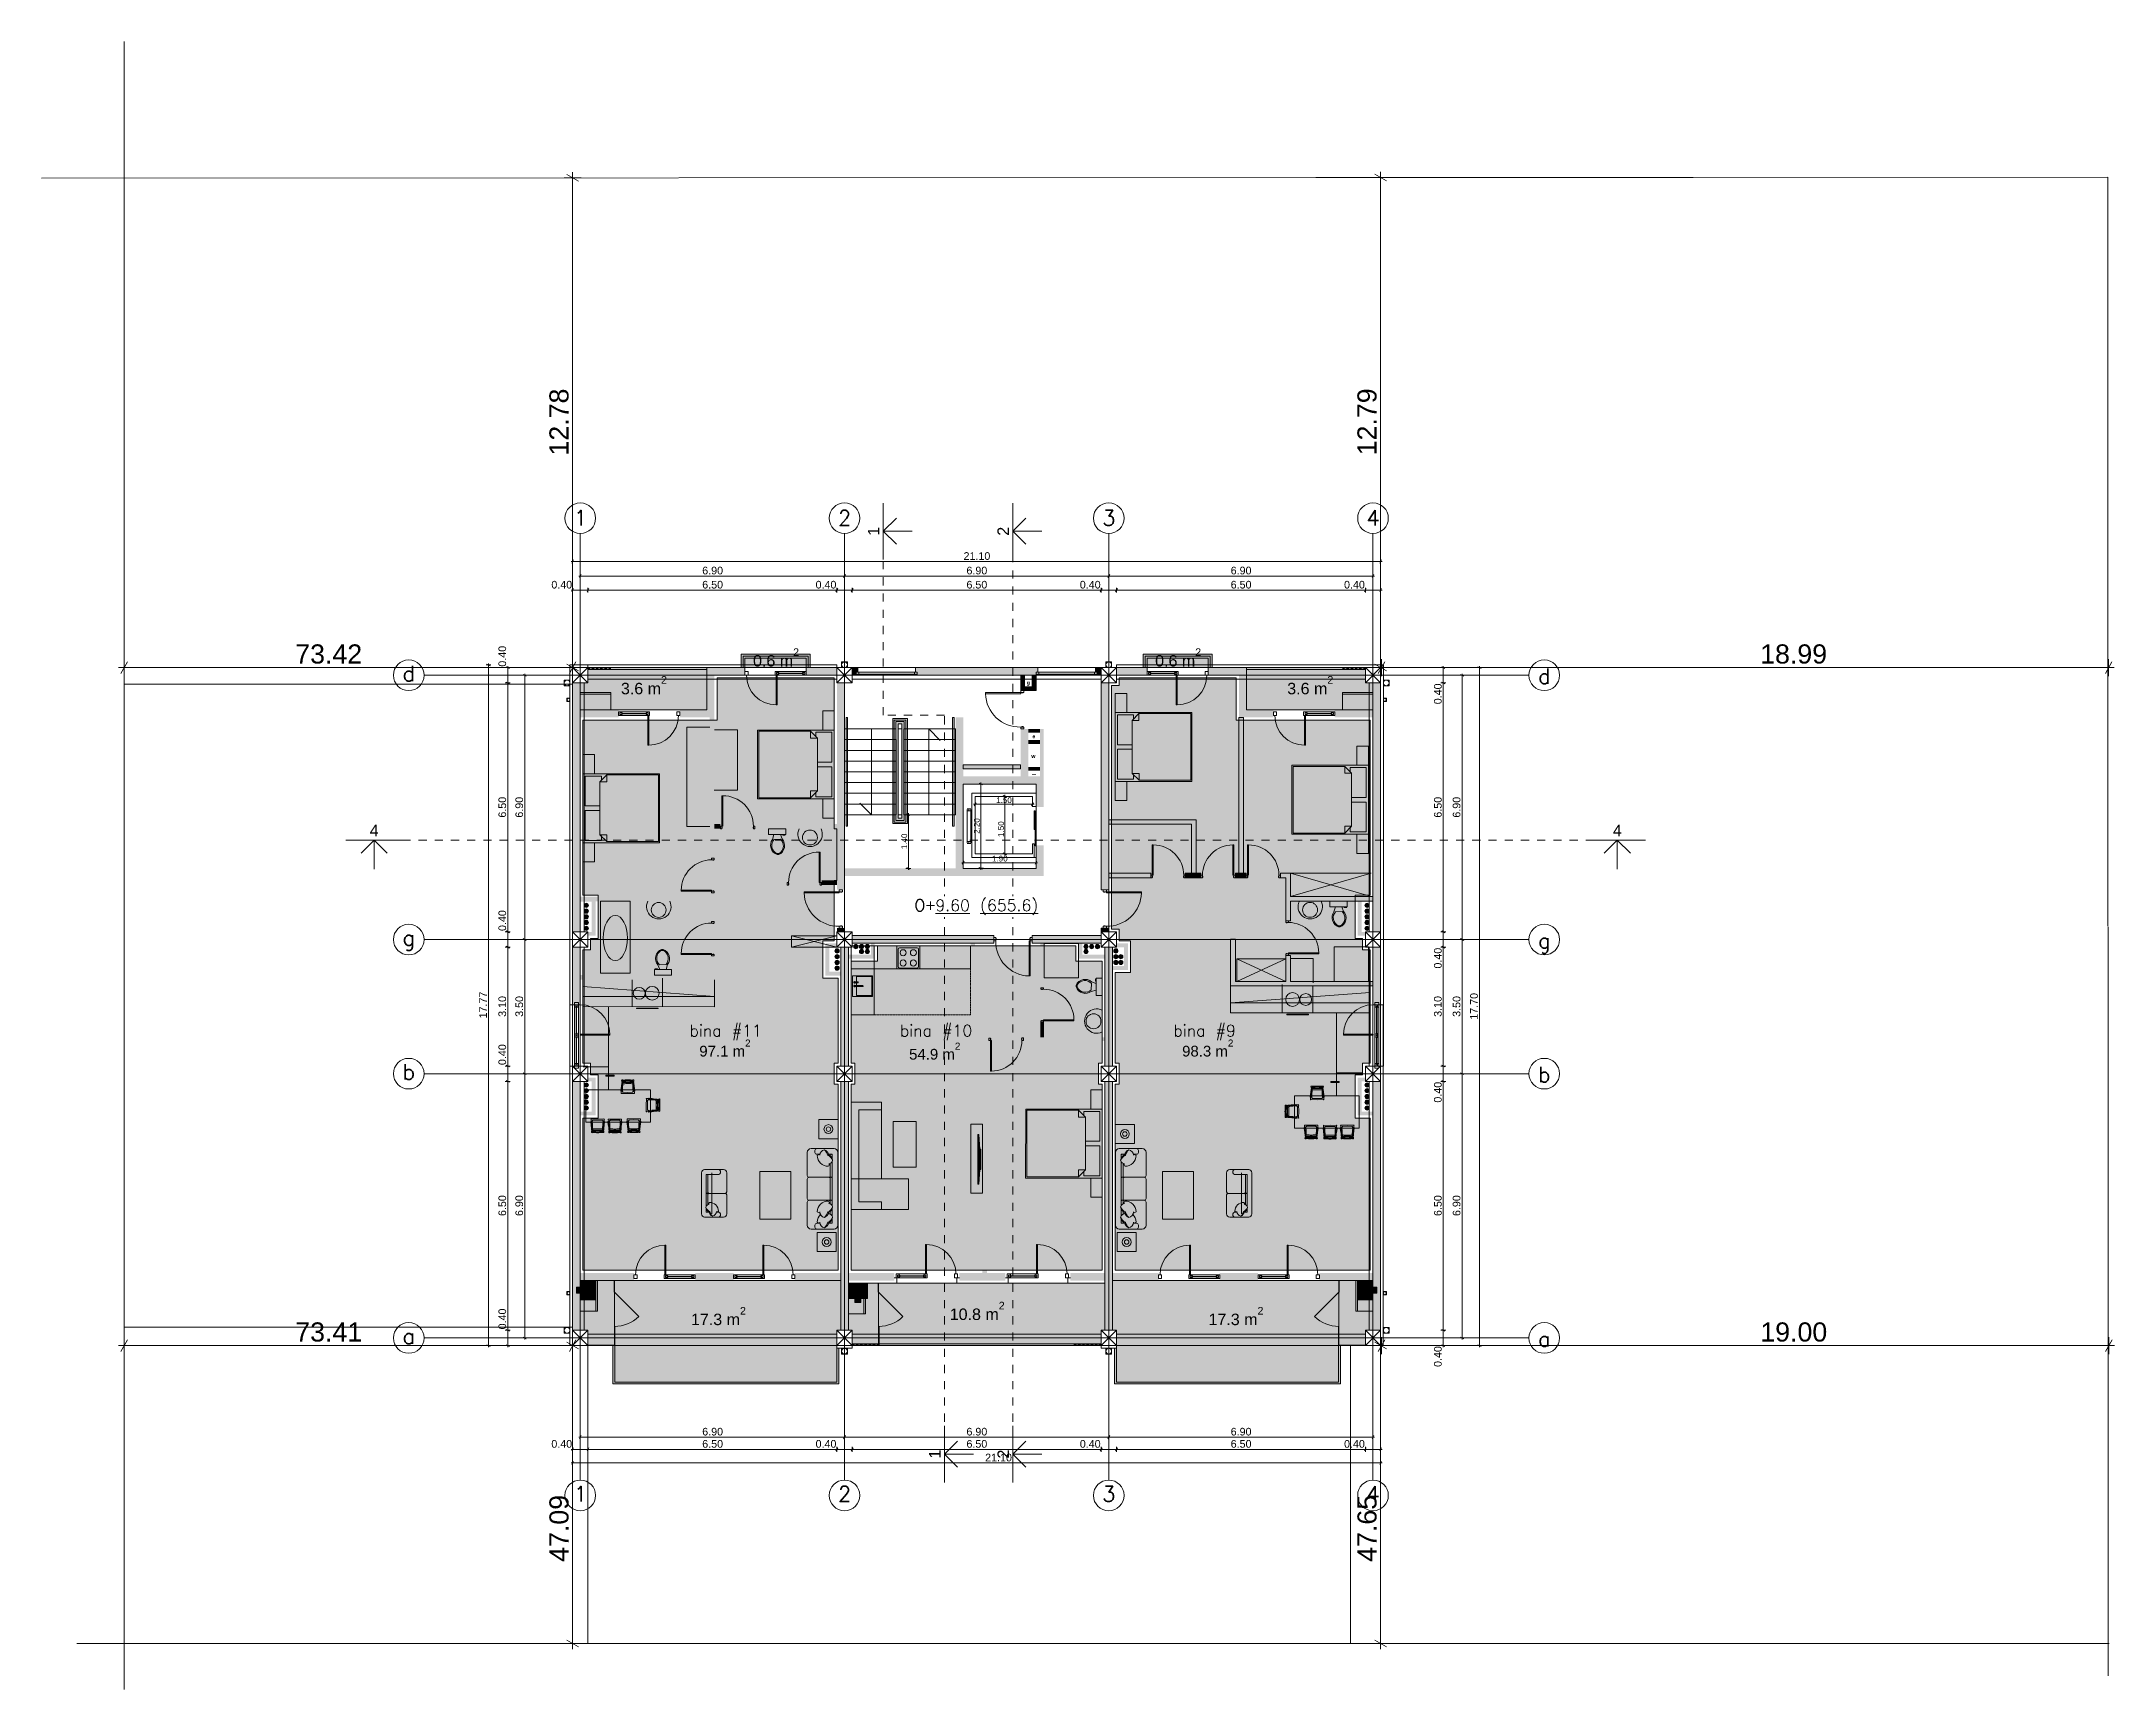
# Model space of a CAD drawing. Header units: millimetres. Extents: x 476571643 to 477489869, y 4620928210 to 4621294454.
# Drawn here: x 477202830 to 477256965, y 4621159050 to 4621202074 of the extents above; entities that cross this region are included whole.
import ezdxf

# ---------------------------------------------------------------- set-up
doc = ezdxf.new("R2010")
doc.units = ezdxf.units.MM
doc.header["$MEASUREMENT"] = 0
doc.set_wipeout_variables(frame=1)
for name, pattern in [('ACAD_ISO02W100', [7.5, 6, -1.5]), ('dash fine 0_25', [0.5952, 0.2976, -0.2976]), ('Dashed', [423.333333, 211.666667, -211.666667]), ('Wipeout_Contour', [1000, 0, -1000])]:
    doc.linetypes.add(name, pattern=pattern)
for name, color, linetype, lineweight in [('0. gagebebi_Pen_No__6', 6, 'Continuous', 0), ('0_Pen_No__2_Pen_No__7_Pen_No__2_Pen_No__7', 7, 'Continuous', 0), ('0_Pen_No__42_Pen_No__250_Pen_No__5', 5, 'Continuous', 0), ('0_Pen_No__7_Pen_No__7_Pen_No__7', 7, 'Continuous', 0), ('2D Drafting - General_Pen_No__1_Pen_No__7', 7, 'Continuous', 0), ('2D Drafting - General_Pen_No__1_Pen_No__7_Pen_No__7', 7, 'Continuous', 0), ('2D Drafting - General_Pen_No__250_Pen_No__2_Pen_No__7', 7, 'Continuous', 0), ('2D Drafting - General_Pen_No__250_Pen_No__7_Pen_No__154', 154, 'Continuous', 0), ('2D Drafting - General_Pen_No__250_Pen_No__7_Pen_No__250', 7, 'Continuous', 0), ('2D Drafting - General_Pen_No__250_Pen_No__7_Pen_No__7', 7, 'Continuous', 0), ('2D Drafting - General_Pen_No__7_Pen_No__250', 7, 'Continuous', 0), ('2D Drafting - General_Pen_No__7_Pen_No__7_Pen_No__7', 7, 'Continuous', 0), ('Annotation - Text_Pen_No__7_Pen_No__142', 142, 'Continuous', 0), ('Annotation - Text_Pen_No__7_Pen_No__5', 5, 'Continuous', 0), ('Doors_Pen_No__7_Pen_No__7_Pen_No__7', 7, 'Continuous', 0), ('G-Anno-Nplt_Pen_No__142', 142, 'Continuous', 0), ('G-Anno-Nplt_Pen_No__151', 151, 'Continuous', 0), ('G-Anno-Nplt_Pen_No__255', 255, 'Continuous', 0), ('G-Anno-Nplt_Pen_No__4', 7, 'Continuous', 0), ('G-Anno-Nplt_Pen_No__7', 7, 'Continuous', 0), ('gegmebi_Pen_No__1_Pen_No__7', 7, 'Continuous', 0), ('gegmebi_Pen_No__7_Pen_No__7', 7, 'Continuous', 0), ('kar-panjara_Pen_No__7_Pen_No__7_Pen_No__7', 7, 'Continuous', 0), ('New_--------AVEJI_MODZRAVI_Pen_No__7', 7, 'Continuous', 0), ('New_--------AVEJI_UDZRAVI_Pen_No__7', 7, 'Continuous', 0), ('New_._Pen_No__1', 1, 'Continuous', 0), ('New_0_Pen_No__7', 7, 'Continuous', 0), ('New_2D Drafting - General_Pen_No__1', 1, 'Continuous', 0), ('New_2D Drafting - General_Pen_No__250_Pen_No__7_Pen_No__154', 154, 'Continuous', 0), ('New_2D Drafting - General_Pen_No__250_Pen_No__7_Pen_No__250', 7, 'Continuous', 0), ('New_2D Drafting - General_Pen_No__250_Pen_No__7_Pen_No__255', 255, 'Continuous', 0), ('New_2D Drafting - General_Pen_No__250_Pen_No__7_Pen_No__7', 7, 'Continuous', 0), ('New_2D Drafting - General_Pen_No__30_Pen_No__9_Pen_No__9_Pen_No__250', 7, 'Continuous', 0), ('New_2D Drafting - General_Pen_No__30_Pen_No__9_Pen_No__9_Pen_No__255', 255, 'Continuous', 0), ('New_2D Drafting - General_Pen_No__30_Pen_No__9_Pen_No__9_Pen_No__4', 7, 'Continuous', 0), ('New_2D Drafting - General_Pen_No__30_Pen_No__9_Pen_No__9_Pen_No__7', 7, 'Continuous', 0), ('New_2D Drafting - General_Pen_No__4', 7, 'Continuous', 0), ('New_aveji_Pen_No__7', 7, 'Continuous', 0), ('New_R03_Nakveti_Pen_No__250', 7, 'Continuous', 0), ('New_R03_Nakveti_Pen_No__4', 7, 'Continuous', 0), ('New_reg_nak_Pen_No__250', 7, 'Continuous', 0), ('New_reg_nak_Pen_No__7', 7, 'Continuous', 0), ('New_shenobebi_Pen_No__1', 1, 'Continuous', 0), ('New_shenobebi_Pen_No__7', 7, 'Continuous', 0), ('New_Structural - Bearing_Pen_No__1', 1, 'Continuous', 0), ('New_Structural - Bearing_Pen_No__250', 7, 'Continuous', 0), ('RED LINE_Pen_No__1', 1, 'Continuous', 0), ('shaxtebi da milebi_Pen_No__1_Pen_No__1_Pen_No__1', 1, 'Continuous', 0), ('shaxtebi da milebi_Pen_No__5_Pen_No__5_Pen_No__5', 5, 'Continuous', 0), ('zoma_Pen_No__1', 1, 'Continuous', 0), ('zoma_Pen_No__142', 142, 'Continuous', 0), ('zoma_Pen_No__5_Pen_No__5', 5, 'Continuous', 0)]:
    doc.layers.add(name, color=color, linetype=linetype, lineweight=lineweight)
doc.layers.add('New_--aveji_Pen_No__251', color=7, linetype='Continuous', lineweight=0, true_color=0x656565)
doc.layers.add('shaxtebi da milebi_Pen_No__5_Pen_No__5_Pen_No__252', color=7, linetype='Continuous', lineweight=0, true_color=0x666666)
doc.layers.add('New_R03_Nakveti', color=7, linetype='Continuous')
doc.layers.add('zoma', color=7, linetype='Continuous')
doc.styles.add('GENERATED_STYLE_1', font='arial.ttf')
doc.styles.add('GENERATED_STYLE_2', font='arial.ttf')
doc.styles.add('GENERATED_STYLE_6', font='arialbd.ttf')
doc.linetypes.add('Break', pattern='A,0,[1,a-5 saxl бѓ’бѓђбѓ¦бѓ”бѓ‘бѓ”бѓ‘бѓ\x98_1.Shx,S=15.679026,R=0,X=0,Y=0],-1975.557214,0', length=1975.557214)
doc.dimstyles.new('GENERATED_STYLE__10', dxfattribs={"dimtxt": 150, "dimasz": 64.421331, "dimexe": 0.18, "dimexo": 3, "dimgap": 0.09, "dimtad": 1, "dimlfac": 0.001, "dimzin": 0, "dimdsep": 46, "dimtxsty": 'GENERATED_STYLE_2', "dimblk": 'ARROWHEAD_2', "dimblk1": 'ARROWHEAD_2', "dimblk2": 'ARROWHEAD_2', "dimcen": 0.09, "dimclrd": 142, "dimclre": 142, "dimclrt": 142, "dimadec": 0, "dimazin": 0, "dimtfac": 1, "dimtdec": 4, "dimtmove": 2, "dimatfit": 3, "dimfxl": 1, "dimtolj": 1, "dimtzin": 0, "dimarcsym": 0})
doc.dimstyles.new('GENERATED_STYLE__11', dxfattribs={"dimtxt": 500, "dimasz": 228, "dimexe": 0.18, "dimexo": 3, "dimgap": 0.09, "dimtad": 1, "dimlfac": 0.001, "dimzin": 0, "dimdsep": 46, "dimtxsty": 'GENERATED_STYLE_2', "dimblk": 'ARROWHEAD_2', "dimblk1": 'ARROWHEAD_2', "dimblk2": 'ARROWHEAD_2', "dimcen": 0.09, "dimclrd": 1, "dimclre": 1, "dimclrt": 1, "dimadec": 0, "dimazin": 0, "dimtfac": 1, "dimtdec": 4, "dimtmove": 2, "dimatfit": 3, "dimfxl": 1, "dimtolj": 1, "dimtzin": 0, "dimarcsym": 0})
doc.dimstyles.new('GENERATED_STYLE__12', dxfattribs={"dimtxt": 500, "dimasz": 228, "dimexe": 0.18, "dimexo": 3, "dimgap": 0.09, "dimtad": 1, "dimtih": 1, "dimtoh": 1, "dimlfac": 0.001, "dimzin": 0, "dimdsep": 46, "dimtxsty": 'GENERATED_STYLE_2', "dimblk": 'ARROWHEAD_2', "dimblk1": 'ARROWHEAD_2', "dimblk2": 'ARROWHEAD_2', "dimcen": 0.09, "dimclrd": 1, "dimclre": 1, "dimclrt": 1, "dimadec": 0, "dimazin": 0, "dimtfac": 1, "dimtdec": 4, "dimtmove": 2, "dimatfit": 3, "dimfxl": 1, "dimtolj": 1, "dimtzin": 0, "dimarcsym": 0})
doc.dimstyles.new('GENERATED_STYLE__13', dxfattribs={"dimtxt": 500, "dimasz": 228, "dimexe": 0.18, "dimexo": 3, "dimgap": 0.09, "dimtad": 1, "dimlfac": 0.001, "dimzin": 0, "dimdsep": 46, "dimtxsty": 'GENERATED_STYLE_2', "dimblk": 'ARROWHEAD_2', "dimblk1": 'ARROWHEAD_2', "dimblk2": 'ARROWHEAD_2', "dimcen": 0.09, "dimclrd": 1, "dimclre": 1, "dimclrt": 1, "dimadec": 0, "dimazin": 0, "dimtfac": 1, "dimtdec": 4, "dimtmove": 0, "dimatfit": 3, "dimfxl": 1, "dimtolj": 1, "dimtzin": 0, "dimarcsym": 0})
doc.dimstyles.new('GENERATED_STYLE__3', dxfattribs={"dimtxt": 200, "dimasz": 64.421331, "dimexe": 0.18, "dimexo": 3, "dimgap": 0.09, "dimtad": 1, "dimtih": 1, "dimtoh": 1, "dimlfac": 0.001, "dimzin": 0, "dimdsep": 46, "dimtxsty": 'GENERATED_STYLE_2', "dimblk": 'ARROWHEAD_2', "dimblk1": 'ARROWHEAD_2', "dimblk2": 'ARROWHEAD_2', "dimcen": 0.09, "dimclrd": 142, "dimclre": 142, "dimclrt": 142, "dimadec": 0, "dimazin": 0, "dimtfac": 1, "dimtdec": 4, "dimtmove": 0, "dimatfit": 3, "dimfxl": 1, "dimtolj": 1, "dimtzin": 0, "dimarcsym": 0})
doc.dimstyles.new('GENERATED_STYLE__4', dxfattribs={"dimtxt": 200, "dimasz": 64.421331, "dimexe": 0.18, "dimexo": 3, "dimgap": 0.09, "dimtad": 1, "dimtih": 1, "dimtoh": 1, "dimlfac": 0.001, "dimzin": 0, "dimdsep": 46, "dimtxsty": 'GENERATED_STYLE_2', "dimblk": 'ARROWHEAD_2', "dimblk1": 'ARROWHEAD_2', "dimblk2": 'ARROWHEAD_2', "dimcen": 0.09, "dimclrd": 142, "dimclre": 142, "dimclrt": 142, "dimadec": 0, "dimazin": 0, "dimtfac": 1, "dimtdec": 4, "dimtmove": 2, "dimatfit": 3, "dimfxl": 1, "dimtolj": 1, "dimtzin": 0, "dimarcsym": 0})
doc.dimstyles.new('GENERATED_STYLE__7', dxfattribs={"dimtxt": 200, "dimasz": 64.421331, "dimexe": 0.18, "dimexo": 3, "dimgap": 0.09, "dimtad": 1, "dimlfac": 0.001, "dimzin": 0, "dimdsep": 46, "dimtxsty": 'GENERATED_STYLE_2', "dimblk": 'ARROWHEAD_2', "dimblk1": 'ARROWHEAD_2', "dimblk2": 'ARROWHEAD_2', "dimcen": 0.09, "dimclrd": 142, "dimclre": 142, "dimclrt": 142, "dimadec": 0, "dimazin": 0, "dimtfac": 1, "dimtdec": 4, "dimtmove": 0, "dimatfit": 3, "dimfxl": 1, "dimtolj": 1, "dimtzin": 0, "dimarcsym": 0})
doc.dimstyles.new('GENERATED_STYLE__8', dxfattribs={"dimtxt": 150, "dimasz": 64.421331, "dimexe": 0.18, "dimexo": 3, "dimgap": 0.09, "dimtad": 1, "dimlfac": 0.001, "dimzin": 0, "dimdsep": 46, "dimtxsty": 'GENERATED_STYLE_2', "dimblk": 'ARROWHEAD_2', "dimblk1": 'ARROWHEAD_2', "dimblk2": 'ARROWHEAD_2', "dimcen": 0.09, "dimclrd": 142, "dimclre": 142, "dimclrt": 142, "dimadec": 0, "dimazin": 0, "dimtfac": 1, "dimtdec": 4, "dimtmove": 0, "dimatfit": 3, "dimfxl": 1, "dimtolj": 1, "dimtzin": 0, "dimarcsym": 0})
doc.dimstyles.new('GENERATED_STYLE__9', dxfattribs={"dimtxt": 150, "dimasz": 64.421331, "dimexe": 0.18, "dimexo": 3, "dimgap": 0.09, "dimtad": 1, "dimtih": 1, "dimtoh": 1, "dimlfac": 0.001, "dimzin": 0, "dimdsep": 46, "dimtxsty": 'GENERATED_STYLE_2', "dimblk": 'ARROWHEAD_2', "dimblk1": 'ARROWHEAD_2', "dimblk2": 'ARROWHEAD_2', "dimcen": 0.09, "dimclrd": 142, "dimclre": 142, "dimclrt": 142, "dimadec": 0, "dimazin": 0, "dimtfac": 1, "dimtdec": 4, "dimtmove": 0, "dimatfit": 3, "dimfxl": 1, "dimtolj": 1, "dimtzin": 0, "dimarcsym": 0})

msp = doc.modelspace()

# ---------------------------------------------------------------- texts
at = {"layer": 'Annotation - Text_Pen_No__7_Pen_No__142', "color": 142, "linetype": 'Continuous', "lineweight": 0, "char_height": 300, "attachment_point": 2}
for s, insert in [('\\A1;{\\pqc;\\Ftxt.shx;bina #\\Ftxt.shx;11}', (477220699.311, 4621176401.171)), ('\\A1;{\\pqc;\\Ftxt.shx;bina #\\Ftxt.shx;10}', (477226191.94, 4621176401.171)), ('\\A1;{\\pqc;\\Ftxt.shx;bina #\\Ftxt.shx;9}', (477233204.857, 4621176401.171))]:
    msp.add_mtext(s, dxfattribs=dict(at, insert=insert))
at = {"layer": 'Annotation - Text_Pen_No__7_Pen_No__5', "color": 5, "linetype": 'Continuous', "lineweight": 0, "char_height": 400, "attachment_point": 2}
for s, insert in [('\\A1;{\\pqc;\\Ftxt.shx;1}', (477216903.279, 4621189834.419)), ('\\A1;{\\pqc;\\Ftxt.shx;2}', (477223803.279, 4621189834.419)), ('\\A1;{\\pqc;\\Ftxt.shx;3}', (477230703.279, 4621189834.419)), ('\\A1;{\\pqc;\\Ftxt.shx;4}', (477237603.279, 4621189834.419)), ('\\A1;{\\pqc;\\Ftxt.shx;d}', (477212422.728, 4621185772.234)), ('\\A1;{\\pqc;\\Ftxt.shx;d}', (477242075.808, 4621185700.392)), ('\\A1;{\\pqc;\\Ftxt.shx;g}', (477212422.728, 4621178873.434)), ('\\A1;{\\pqc;\\Ftxt.shx;g}', (477242075.808, 4621178801.592)), ('\\A1;{\\pqc;\\Ftxt.shx;b}', (477212422.728, 4621175373.434)), ('\\A1;{\\pqc;\\Ftxt.shx;b}', (477242075.808, 4621175301.592)), ('\\A1;{\\pqc;\\Ftxt.shx;a}', (477212422.728, 4621168473.434)), ('\\A1;{\\pqc;\\Ftxt.shx;a}', (477242075.808, 4621168401.592)), ('\\A1;{\\pqc;\\Ftxt.shx;1}', (477216903.279, 4621164356.247)), ('\\A1;{\\pqc;\\Ftxt.shx;2}', (477223803.279, 4621164356.247)), ('\\A1;{\\pqc;\\Ftxt.shx;3}', (477230703.279, 4621164356.247)), ('\\A1;{\\pqc;\\Ftxt.shx;4}', (477237603.279, 4621164356.247))]:
    msp.add_mtext(s, dxfattribs=dict(at, insert=insert))
at = {"layer": 'G-Anno-Nplt_Pen_No__142', "color": 142, "lineweight": 0, "char_height": 280, "attachment_point": 7, "style": 'GENERATED_STYLE_1'}
for s, insert in [('{\\fArial|b0|i0|c0|p34;97.1 m{\\H0.66x;\\S2^  ;}}', (477220008.559, 4621175571.394)), ('{\\fArial|b0|i0|c0|p34;54.9 m{\\H0.66x;\\S2^  ;}}', (477225486.867, 4621175490.865)), ('{\\fArial|b0|i0|c0|p34;98.3 m{\\H0.66x;\\S2^  ;}}', (477232616.161, 4621175571.394))]:
    msp.add_mtext(s, dxfattribs=dict(at, insert=insert))
at = {"layer": 'G-Anno-Nplt_Pen_No__7', "color": 7, "lineweight": 0, "char_height": 300, "attachment_point": 7, "style": 'GENERATED_STYLE_1'}
for s, insert in [('{\\fArial|b0|i0|c0|p34;0.6 m{\\H0.66x;\\S2^  ;}}', (477221411.887, 4621185752.25)), ('{\\fArial|b0|i0|c0|p34;0.6 m{\\H0.66x;\\S2^  ;}}', (477231911.524, 4621185752.25)), ('{\\fArial|b0|i0|c0|p34;3.6 m{\\H0.66x;\\S2^  ;}}', (477217961.879, 4621185027.259)), ('{\\fArial|b0|i0|c0|p34;3.6 m{\\H0.66x;\\S2^  ;}}', (477235361.533, 4621185027.259)), ('{\\fArial|b0|i0|c0|p34;17.3 m{\\H0.66x;\\S2^  ;}}', (477219790.681, 4621168557.914)), ('{\\fArial|b0|i0|c0|p34;10.8 m{\\H0.66x;\\S2^  ;}}', (477226547.876, 4621168692.442)), ('{\\fArial|b0|i0|c0|p34;17.3 m{\\H0.66x;\\S2^  ;}}', (477233305.071, 4621168557.914))]:
    msp.add_mtext(s, dxfattribs=dict(at, insert=insert))
at = {"layer": 'New_._Pen_No__1', "color": 1, "linetype": 'Continuous', "lineweight": 0, "attachment_point": 2, "rotation": 90}
for s, insert, char_height, style in [('\\A1;{\\pqc;\\fArial|b0|i0|c0|p34;1}', (477224410.911, 4621189287.635), 300, 'GENERATED_STYLE_1'), ('\\A1;{\\pqc;\\fArial|b0|i0|c0|p34;2}', (477227794.501, 4621189287.635), 300, 'GENERATED_STYLE_1'), ('\\A1;{\\pqc;\\fArial|b1|i0|c0|p34;I}', (477228699.103, 4621182944.61), 100, 'GENERATED_STYLE_6'), ('\\A1;{\\pqc;\\fArial|b0|i0|c0|p34;1}', (477226009.384, 4621165195.642), 300, 'GENERATED_STYLE_1'), ('\\A1;{\\pqc;\\fArial|b0|i0|c0|p34;2}', (477227794.501, 4621165195.642), 300, 'GENERATED_STYLE_1')]:
    msp.add_mtext(s, dxfattribs=dict(at, insert=insert, char_height=char_height, style=style))
at = {"layer": 'New_._Pen_No__1', "color": 1, "linetype": 'Continuous', "lineweight": 0, "attachment_point": 2}
for s, insert, char_height, style in [('\\A1;{\\pqc;\\fArial|b1|i0|c0|p34;g}', (477228599.413, 4621185387.603), 100, 'GENERATED_STYLE_6'), ('\\A1;{\\pqc;\\fArial|b1|i0|c0|p34;e}', (477228745.236, 4621183983.751), 100, 'GENERATED_STYLE_6'), ('\\A1;{\\pqc;\\fArial|b1|i0|c0|p34;w}', (477228732.342, 4621183466.137), 100, 'GENERATED_STYLE_6'), ('\\A1;{\\pqc;\\fArial|b0|i0|c0|p34;4}', (477211517.448, 4621181625.832), 300, 'GENERATED_STYLE_1'), ('\\A1;{\\pqc;\\fArial|b0|i0|c0|p34;4}', (477243981.062, 4621181625.832), 300, 'GENERATED_STYLE_1')]:
    msp.add_mtext(s, dxfattribs=dict(at, insert=insert, char_height=char_height, style=style))

# ---------------------------------------------------------------- blocks, each defined once
blk = doc.blocks.new('Bed Layout 23')
at = {"layer": 'New_R03_Nakveti_Pen_No__4', "color": 7, "linetype": 'Continuous', "lineweight": 0}
for p, q in [((-900, 0), (-1400, 0)), ((-1400, 0), (-1400, -300)), ((-900, -300), (-900, 0)), ((900, 0), (-900, 0)), ((-900, 0), (-900, -2000)), ((1400, 0), (900, 0)), ((900, 0), (900, -300)), ((900, -2000), (900, 0)), ((1400, -300), (1400, 0)), ((-1400, -300), (-900, -300)), ((-690, -440), (-870, -620)), ((0, -440), (-690, -440)), ((-690, -440), (-690, -620)), ((690, -440), (0, -440)), ((870, -620), (690, -440)), ((690, -440), (690, -620)), ((900, -300), (1400, -300)), ((-870, -620), (-870, -1970)), ((-870, -620), (-690, -620)), ((870, -620), (690, -620)), ((870, -1970), (870, -620)), ((-900, -2000), (900, -2000)), ((-870, -1970), (0, -1970)), ((0, -1970), (870, -1970))]:
    blk.add_line(p, q, dxfattribs=at)
at = {"layer": 'New_R03_Nakveti_Pen_No__4', "color": 7, "linetype": 'Continuous', "lineweight": 0, "flags": 128}
for points in [[(-60, -440), (-60, -60), (-840, -60), (-840, -480), (-730, -480), (-690, -440)], [(690, -440), (730, -480), (840, -480), (840, -60), (60, -60), (60, -440)]]:
    blk.add_lwpolyline(points, close=True, dxfattribs=at)
blk = doc.blocks.new('Bed Layout 23_2')
at = {"layer": 'New_R03_Nakveti_Pen_No__4', "color": 7, "linetype": 'Continuous', "lineweight": 0}
for p, q in [((-900, 0), (-1400, 0)), ((-1400, 0), (-1400, -300)), ((-900, -300), (-900, 0)), ((900, 0), (-900, 0)), ((-900, 0), (-900, -2000)), ((1400, 0), (900, 0)), ((900, 0), (900, -300)), ((900, -2000), (900, 0)), ((1400, -300), (1400, 0)), ((-1400, -300), (-900, -300)), ((-690, -440), (-870, -620)), ((0, -440), (-690, -440)), ((-690, -440), (-690, -620)), ((690, -440), (0, -440)), ((870, -620), (690, -440)), ((690, -440), (690, -620)), ((900, -300), (1400, -300)), ((-870, -620), (-870, -1970)), ((-870, -620), (-690, -620)), ((870, -620), (690, -620)), ((870, -1970), (870, -620)), ((-900, -2000), (900, -2000)), ((-870, -1970), (0, -1970)), ((0, -1970), (870, -1970))]:
    blk.add_line(p, q, dxfattribs=at)
at = {"layer": 'New_R03_Nakveti_Pen_No__4', "color": 7, "linetype": 'Continuous', "lineweight": 0, "flags": 128}
for points in [[(-60, -440), (-60, -60), (-840, -60), (-840, -480), (-730, -480), (-690, -440)], [(690, -440), (730, -480), (840, -480), (840, -60), (60, -60), (60, -440)]]:
    blk.add_lwpolyline(points, close=True, dxfattribs=at)
blk = doc.blocks.new('*D1341', base_point=(476844527, 4621385791))
at = {"layer": 'zoma_Pen_No__142', "color": 142, "linetype": 'Continuous', "lineweight": 0, "transparency": 16777216}
for p, q in [((477225404, 4621181887), (477225532, 4621181887)), ((477225510, 4621181863), (477225426, 4621181912)), ((477225468, 4621181929), (477225468, 4621181887)), ((477225468, 4621181887), (477225468, 4621180487)), ((477225404, 4621180487), (477225532, 4621180487)), ((477225426, 4621180512), (477225510, 4621180463)), ((477225468, 4621180487), (477225468, 4621180446))]:
    blk.add_line(p, q, dxfattribs=at)
at = {"layer": 'zoma_Pen_No__142', "color": 142, "lineweight": 0, "transparency": 16777216, "insert": (477225438, 4621180988), "char_height": 150, "attachment_point": 7, "rotation": 90, "style": 'GENERATED_STYLE_2'}
blk.add_mtext('\\A1;{\\pql;\\fArial CYR|b0|i0|c204|p34;1.40}', dxfattribs=at)
blk = doc.blocks.new('ARROWHEAD_2')
at = {"color": 0, "linetype": 'Continuous', "lineweight": 0}
for p, q in [((0, 0), (-1, 0)), ((-0.38, -0.66), (0.38, 0.66))]:
    blk.add_line(p, q, dxfattribs=at)
blk = doc.blocks.new('*D1342', base_point=(476844527, 4621385791))
at = {"layer": 'zoma_Pen_No__142', "color": 142, "linetype": 'Continuous', "lineweight": 0, "transparency": 16777216}
for p, q in [((477216860, 4621165639), (477216901, 4621165639)), ((477216926, 4621165682), (477216877, 4621165597)), ((477216901, 4621165576), (477216901, 4621165703)), ((477216901, 4621165639), (477223801, 4621165639)), ((477223826, 4621165682), (477223777, 4621165597)), ((477223801, 4621165576), (477223801, 4621165703))]:
    blk.add_line(p, q, dxfattribs=at)
at = {"layer": 'zoma_Pen_No__142', "color": 142, "lineweight": 0, "transparency": 16777216, "insert": (477220085, 4621165679), "char_height": 200, "attachment_point": 7, "style": 'GENERATED_STYLE_2'}
blk.add_mtext('\\A1;{\\pql;\\fArial CYR|b0|i0|c204|p34;6.90}', dxfattribs=at)
blk = doc.blocks.new('*D1343', base_point=(476844527, 4621385791))
at = {"layer": 'zoma_Pen_No__142', "color": 142, "linetype": 'Continuous', "lineweight": 0, "transparency": 16777216}
for p, q in [((477223826, 4621165682), (477223777, 4621165597)), ((477223801, 4621165576), (477223801, 4621165703)), ((477223801, 4621165639), (477230701, 4621165639)), ((477230726, 4621165682), (477230677, 4621165597)), ((477230701, 4621165576), (477230701, 4621165703))]:
    blk.add_line(p, q, dxfattribs=at)
at = {"layer": 'zoma_Pen_No__142', "color": 142, "lineweight": 0, "transparency": 16777216, "insert": (477226985, 4621165679), "char_height": 200, "attachment_point": 7, "style": 'GENERATED_STYLE_2'}
blk.add_mtext('\\A1;{\\pql;\\fArial CYR|b0|i0|c204|p34;6.90}', dxfattribs=at)
blk = doc.blocks.new('*D1344', base_point=(476844527, 4621385791))
at = {"layer": 'zoma_Pen_No__142', "color": 142, "linetype": 'Continuous', "lineweight": 0, "transparency": 16777216}
for p, q in [((477230726, 4621165682), (477230677, 4621165597)), ((477230701, 4621165576), (477230701, 4621165703)), ((477230701, 4621165639), (477237601, 4621165639)), ((477237577, 4621165597), (477237626, 4621165682)), ((477237601, 4621165576), (477237601, 4621165703)), ((477237601, 4621165639), (477237643, 4621165639))]:
    blk.add_line(p, q, dxfattribs=at)
at = {"layer": 'zoma_Pen_No__142', "color": 142, "lineweight": 0, "transparency": 16777216, "insert": (477233885, 4621165679), "char_height": 200, "attachment_point": 7, "style": 'GENERATED_STYLE_2'}
blk.add_mtext('\\A1;{\\pql;\\fArial CYR|b0|i0|c204|p34;6.90}', dxfattribs=at)
blk = doc.blocks.new('*D1345', base_point=(476844527, 4621385791))
at = {"layer": 'zoma_Pen_No__142', "color": 142, "linetype": 'Continuous', "lineweight": 0, "transparency": 16777216}
for p, q in [((477215385, 4621185527), (477215513, 4621185527)), ((477215491, 4621185503), (477215407, 4621185552)), ((477215449, 4621185569), (477215449, 4621185527)), ((477215449, 4621185527), (477215449, 4621178627)), ((477215385, 4621178627), (477215513, 4621178627)), ((477215491, 4621178603), (477215407, 4621178652))]:
    blk.add_line(p, q, dxfattribs=at)
at = {"layer": 'zoma_Pen_No__142', "color": 142, "lineweight": 0, "transparency": 16777216, "insert": (477215409, 4621181811), "char_height": 200, "attachment_point": 7, "rotation": 90, "style": 'GENERATED_STYLE_2'}
blk.add_mtext('\\A1;{\\pql;\\fArial CYR|b0|i0|c204|p34;6.90}', dxfattribs=at)
blk = doc.blocks.new('*D1346', base_point=(476844527, 4621385791))
at = {"layer": 'zoma_Pen_No__142', "color": 142, "linetype": 'Continuous', "lineweight": 0, "transparency": 16777216}
for p, q in [((477215385, 4621178627), (477215513, 4621178627)), ((477215491, 4621178603), (477215407, 4621178652)), ((477215449, 4621178627), (477215449, 4621175127)), ((477215385, 4621175127), (477215513, 4621175127)), ((477215491, 4621175103), (477215407, 4621175152))]:
    blk.add_line(p, q, dxfattribs=at)
at = {"layer": 'zoma_Pen_No__142', "color": 142, "lineweight": 0, "transparency": 16777216, "insert": (477215409, 4621176611), "char_height": 200, "attachment_point": 7, "rotation": 90, "style": 'GENERATED_STYLE_2'}
blk.add_mtext('\\A1;{\\pql;\\fArial CYR|b0|i0|c204|p34;3.50}', dxfattribs=at)
blk = doc.blocks.new('*D1347', base_point=(476844527, 4621385791))
at = {"layer": 'zoma_Pen_No__142', "color": 142, "linetype": 'Continuous', "lineweight": 0, "transparency": 16777216}
for p, q in [((477215385, 4621175127), (477215513, 4621175127)), ((477215491, 4621175103), (477215407, 4621175152)), ((477215449, 4621175127), (477215449, 4621168227)), ((477215385, 4621168227), (477215513, 4621168227)), ((477215407, 4621168252), (477215491, 4621168203)), ((477215449, 4621168227), (477215449, 4621168186))]:
    blk.add_line(p, q, dxfattribs=at)
at = {"layer": 'zoma_Pen_No__142', "color": 142, "lineweight": 0, "transparency": 16777216, "insert": (477215409, 4621171411), "char_height": 200, "attachment_point": 7, "rotation": 90, "style": 'GENERATED_STYLE_2'}
blk.add_mtext('\\A1;{\\pql;\\fArial CYR|b0|i0|c204|p34;6.90}', dxfattribs=at)
blk = doc.blocks.new('*D1348', base_point=(476844527, 4621385791))
at = {"layer": 'zoma_Pen_No__142', "color": 142, "linetype": 'Continuous', "lineweight": 0, "transparency": 16777216}
for p, q in [((477214942, 4621185727), (477215069, 4621185727)), ((477215048, 4621185703), (477214963, 4621185752)), ((477215006, 4621185769), (477215006, 4621185727)), ((477215006, 4621185727), (477215006, 4621185327)), ((477215048, 4621185303), (477214963, 4621185352))]:
    blk.add_line(p, q, dxfattribs=at)
at = {"layer": 'zoma_Pen_No__142', "color": 142, "lineweight": 0, "transparency": 16777216, "insert": (477214966, 4621185752), "char_height": 200, "attachment_point": 7, "rotation": 90.0005, "style": 'GENERATED_STYLE_2'}
blk.add_mtext('\\A1;{\\pql;\\fArial CYR|b0|i0|c204|p34;0.40}', dxfattribs=at)
blk = doc.blocks.new('*D1349', base_point=(476844527, 4621385791))
at = {"layer": 'zoma_Pen_No__142', "color": 142, "linetype": 'Continuous', "lineweight": 0, "transparency": 16777216}
for p, q in [((477215006, 4621185727), (477215006, 4621185327)), ((477214942, 4621185327), (477215069, 4621185327)), ((477215048, 4621185303), (477214963, 4621185352)), ((477215006, 4621185327), (477215006, 4621178827)), ((477214942, 4621178827), (477215069, 4621178827)), ((477215048, 4621178803), (477214963, 4621178852)), ((477215006, 4621178827), (477215006, 4621178427))]:
    blk.add_line(p, q, dxfattribs=at)
at = {"layer": 'zoma_Pen_No__142', "color": 142, "lineweight": 0, "transparency": 16777216, "char_height": 200, "attachment_point": 7, "rotation": 90.0005, "style": 'GENERATED_STYLE_2'}
for s, insert in [('\\A1;{\\pql;\\fArial CYR|b0|i0|c204|p34;6.50}', (477214966, 4621181811)), ('\\A1;{\\pql;\\fArial CYR|b0|i0|c204|p34;0.40}', (477214966, 4621178852))]:
    blk.add_mtext(s, dxfattribs=dict(at, insert=insert))
blk = doc.blocks.new('*D1350', base_point=(476844527, 4621385791))
at = {"layer": 'zoma_Pen_No__142', "color": 142, "linetype": 'Continuous', "lineweight": 0, "transparency": 16777216}
for p, q in [((477214942, 4621178827), (477215069, 4621178827)), ((477214942, 4621178427), (477215069, 4621178427)), ((477215048, 4621178803), (477214963, 4621178852)), ((477215048, 4621178403), (477214963, 4621178452)), ((477215006, 4621178827), (477215006, 4621178427)), ((477215006, 4621178427), (477215006, 4621175327))]:
    blk.add_line(p, q, dxfattribs=at)
blk = doc.blocks.new('*D1351', base_point=(476844527, 4621385791))
at = {"layer": 'zoma_Pen_No__142', "color": 142, "linetype": 'Continuous', "lineweight": 0, "transparency": 16777216}
for p, q in [((477214942, 4621178427), (477215069, 4621178427)), ((477215048, 4621178403), (477214963, 4621178452)), ((477215006, 4621178427), (477215006, 4621175327)), ((477215048, 4621175303), (477214963, 4621175352))]:
    blk.add_line(p, q, dxfattribs=at)
at = {"layer": 'zoma_Pen_No__142', "color": 142, "lineweight": 0, "transparency": 16777216, "char_height": 200, "attachment_point": 7, "rotation": 90.0005, "style": 'GENERATED_STYLE_2'}
for s, insert in [('\\A1;{\\pql;\\fArial CYR|b0|i0|c204|p34;3.10}', (477214966, 4621176611)), ('\\A1;{\\pql;\\fArial CYR|b0|i0|c204|p34;0.40}', (477214966, 4621175352))]:
    blk.add_mtext(s, dxfattribs=dict(at, insert=insert))
blk = doc.blocks.new('*D1352', base_point=(476844527, 4621385791))
at = {"layer": 'zoma_Pen_No__142', "color": 142, "linetype": 'Continuous', "lineweight": 0, "transparency": 16777216}
for p, q in [((477215006, 4621178427), (477215006, 4621175327)), ((477214942, 4621175327), (477215069, 4621175327)), ((477215048, 4621175303), (477214963, 4621175352)), ((477215006, 4621175327), (477215006, 4621174927)), ((477215048, 4621174903), (477214963, 4621174952))]:
    blk.add_line(p, q, dxfattribs=at)
blk = doc.blocks.new('*D1353', base_point=(476844527, 4621385791))
at = {"layer": 'zoma_Pen_No__142', "color": 142, "linetype": 'Continuous', "lineweight": 0, "transparency": 16777216}
for p, q in [((477215006, 4621175327), (477215006, 4621174927)), ((477215048, 4621174903), (477214963, 4621174952))]:
    blk.add_line(p, q, dxfattribs=at)
blk = doc.blocks.new('*D1354', base_point=(476844527, 4621385791))
at = {"layer": 'zoma_Pen_No__142', "color": 142, "linetype": 'Continuous', "lineweight": 0, "transparency": 16777216}
for p, q in [((477215006, 4621175327), (477215006, 4621174927)), ((477214942, 4621174927), (477215069, 4621174927)), ((477215048, 4621174903), (477214963, 4621174952)), ((477215006, 4621174927), (477215006, 4621168427)), ((477215048, 4621168403), (477214963, 4621168452)), ((477215006, 4621168427), (477215006, 4621168027))]:
    blk.add_line(p, q, dxfattribs=at)
at = {"layer": 'zoma_Pen_No__142', "color": 142, "lineweight": 0, "transparency": 16777216, "char_height": 200, "attachment_point": 7, "rotation": 90.0005, "style": 'GENERATED_STYLE_2'}
for s, insert in [('\\A1;{\\pql;\\fArial CYR|b0|i0|c204|p34;6.50}', (477214966, 4621171411)), ('\\A1;{\\pql;\\fArial CYR|b0|i0|c204|p34;0.40}', (477214966, 4621168452))]:
    blk.add_mtext(s, dxfattribs=dict(at, insert=insert))
blk = doc.blocks.new('*D1355', base_point=(476844527, 4621385791))
at = {"layer": 'zoma_Pen_No__142', "color": 142, "linetype": 'Continuous', "lineweight": 0, "transparency": 16777216}
for p, q in [((477215006, 4621174927), (477215006, 4621168427)), ((477214942, 4621168427), (477215069, 4621168427)), ((477215048, 4621168403), (477214963, 4621168452)), ((477215006, 4621168427), (477215006, 4621168027)), ((477214942, 4621168027), (477215069, 4621168027)), ((477214963, 4621168052), (477215048, 4621168003)), ((477215006, 4621168027), (477215006, 4621167986))]:
    blk.add_line(p, q, dxfattribs=at)
blk = doc.blocks.new('*D1356', base_point=(476844527, 4621385791))
at = {"layer": 'zoma_Pen_No__142', "color": 142, "linetype": 'Continuous', "lineweight": 0, "transparency": 16777216}
for p, q in [((477214439, 4621185797), (477214566, 4621185797)), ((477214545, 4621185773), (477214460, 4621185822)), ((477214503, 4621185839), (477214503, 4621185797)), ((477214503, 4621185797), (477214503, 4621168027)), ((477214439, 4621168027), (477214567, 4621168027)), ((477214461, 4621168052), (477214545, 4621168003)), ((477214503, 4621168027), (477214503, 4621167986))]:
    blk.add_line(p, q, dxfattribs=at)
at = {"layer": 'zoma_Pen_No__142', "color": 142, "lineweight": 0, "transparency": 16777216, "insert": (477214463, 4621176570), "char_height": 200, "attachment_point": 7, "rotation": 90.0005, "style": 'GENERATED_STYLE_2'}
blk.add_mtext('\\A1;{\\pql;\\fArial CYR|b0|i0|c204|p34;17.77}', dxfattribs=at)
blk = doc.blocks.new('*D1357', base_point=(476844527, 4621385791))
at = {"layer": 'zoma_Pen_No__142', "color": 142, "linetype": 'Continuous', "lineweight": 0, "transparency": 16777216}
for p, q in [((477216660, 4621165320), (477216701, 4621165320)), ((477216726, 4621165362), (477216677, 4621165277)), ((477216701, 4621165256), (477216701, 4621165383)), ((477216701, 4621165320), (477217101, 4621165320)), ((477217126, 4621165362), (477217077, 4621165277)), ((477217101, 4621165256), (477217101, 4621165383))]:
    blk.add_line(p, q, dxfattribs=at)
at = {"layer": 'zoma_Pen_No__142', "color": 142, "lineweight": 0, "transparency": 16777216, "insert": (477216145, 4621165360), "char_height": 200, "attachment_point": 7, "style": 'GENERATED_STYLE_2'}
blk.add_mtext('\\A1;{\\pql;\\fArial CYR|b0|i0|c204|p34;0.40}', dxfattribs=at)
blk = doc.blocks.new('*D1358', base_point=(476844527, 4621385791))
at = {"layer": 'zoma_Pen_No__142', "color": 142, "linetype": 'Continuous', "lineweight": 0, "transparency": 16777216}
for p, q in [((477217126, 4621165362), (477217077, 4621165277)), ((477217101, 4621165256), (477217101, 4621165383)), ((477217101, 4621165320), (477223601, 4621165320)), ((477223626, 4621165362), (477223577, 4621165277)), ((477223601, 4621165256), (477223601, 4621165383))]:
    blk.add_line(p, q, dxfattribs=at)
at = {"layer": 'zoma_Pen_No__142', "color": 142, "lineweight": 0, "transparency": 16777216, "char_height": 200, "attachment_point": 7, "style": 'GENERATED_STYLE_2'}
for s, insert in [('\\A1;{\\pql;\\fArial CYR|b0|i0|c204|p34;6.50}', (477220085, 4621165360)), ('\\A1;{\\pql;\\fArial CYR|b0|i0|c204|p34;0.40}', (477223045, 4621165360))]:
    blk.add_mtext(s, dxfattribs=dict(at, insert=insert))
blk = doc.blocks.new('*D1359', base_point=(476844527, 4621385791))
at = {"layer": 'zoma_Pen_No__142', "color": 142, "linetype": 'Continuous', "lineweight": 0, "transparency": 16777216}
for p, q in [((477223626, 4621165362), (477223577, 4621165277)), ((477223601, 4621165256), (477223601, 4621165383)), ((477223601, 4621165320), (477224001, 4621165320)), ((477224026, 4621165362), (477223977, 4621165277)), ((477224001, 4621165256), (477224001, 4621165383))]:
    blk.add_line(p, q, dxfattribs=at)
blk = doc.blocks.new('*D1360', base_point=(476844527, 4621385791))
at = {"layer": 'zoma_Pen_No__142', "color": 142, "linetype": 'Continuous', "lineweight": 0, "transparency": 16777216}
for p, q in [((477224026, 4621165362), (477223977, 4621165277)), ((477224001, 4621165256), (477224001, 4621165383)), ((477224001, 4621165320), (477230501, 4621165320)), ((477230526, 4621165362), (477230477, 4621165277)), ((477230501, 4621165256), (477230501, 4621165383))]:
    blk.add_line(p, q, dxfattribs=at)
at = {"layer": 'zoma_Pen_No__142', "color": 142, "lineweight": 0, "transparency": 16777216, "char_height": 200, "attachment_point": 7, "style": 'GENERATED_STYLE_2'}
for s, insert in [('\\A1;{\\pql;\\fArial CYR|b0|i0|c204|p34;6.50}', (477226985, 4621165360)), ('\\A1;{\\pql;\\fArial CYR|b0|i0|c204|p34;0.40}', (477229945, 4621165360))]:
    blk.add_mtext(s, dxfattribs=dict(at, insert=insert))
blk = doc.blocks.new('*D1361', base_point=(476844527, 4621385791))
at = {"layer": 'zoma_Pen_No__142', "color": 142, "linetype": 'Continuous', "lineweight": 0, "transparency": 16777216}
for p, q in [((477230526, 4621165362), (477230477, 4621165277)), ((477230501, 4621165256), (477230501, 4621165383)), ((477230501, 4621165320), (477230901, 4621165320)), ((477230926, 4621165362), (477230877, 4621165277)), ((477230901, 4621165256), (477230901, 4621165383))]:
    blk.add_line(p, q, dxfattribs=at)
blk = doc.blocks.new('*D1362', base_point=(476844527, 4621385791))
at = {"layer": 'zoma_Pen_No__142', "color": 142, "linetype": 'Continuous', "lineweight": 0, "transparency": 16777216}
for p, q in [((477230926, 4621165362), (477230877, 4621165277)), ((477230901, 4621165256), (477230901, 4621165383)), ((477230901, 4621165320), (477237401, 4621165320)), ((477237426, 4621165362), (477237377, 4621165277)), ((477237401, 4621165256), (477237401, 4621165383))]:
    blk.add_line(p, q, dxfattribs=at)
at = {"layer": 'zoma_Pen_No__142', "color": 142, "lineweight": 0, "transparency": 16777216, "char_height": 200, "attachment_point": 7, "style": 'GENERATED_STYLE_2'}
for s, insert in [('\\A1;{\\pql;\\fArial CYR|b0|i0|c204|p34;6.50}', (477233885, 4621165360)), ('\\A1;{\\pql;\\fArial CYR|b0|i0|c204|p34;0.40}', (477236845, 4621165360))]:
    blk.add_mtext(s, dxfattribs=dict(at, insert=insert))
blk = doc.blocks.new('*D1363', base_point=(476844527, 4621385791))
at = {"layer": 'zoma_Pen_No__142', "color": 142, "linetype": 'Continuous', "lineweight": 0, "transparency": 16777216}
for p, q in [((477237426, 4621165362), (477237377, 4621165277)), ((477237401, 4621165256), (477237401, 4621165383)), ((477237401, 4621165320), (477237801, 4621165320)), ((477237777, 4621165277), (477237826, 4621165362)), ((477237801, 4621165256), (477237801, 4621165383)), ((477237801, 4621165320), (477237843, 4621165320))]:
    blk.add_line(p, q, dxfattribs=at)
blk = doc.blocks.new('*D1364', base_point=(476844527, 4621385791))
at = {"layer": 'zoma_Pen_No__142', "color": 142, "linetype": 'Continuous', "lineweight": 0, "transparency": 16777216}
for p, q in [((477216660, 4621164964), (477216701, 4621164964)), ((477216726, 4621165006), (477216677, 4621164921)), ((477216701, 4621164900), (477216701, 4621165027)), ((477216701, 4621164964), (477237801, 4621164964)), ((477237777, 4621164921), (477237826, 4621165006)), ((477237801, 4621164900), (477237801, 4621165027)), ((477237801, 4621164964), (477237843, 4621164964))]:
    blk.add_line(p, q, dxfattribs=at)
at = {"layer": 'zoma_Pen_No__142', "color": 142, "lineweight": 0, "transparency": 16777216, "insert": (477227474, 4621165004), "char_height": 200, "attachment_point": 7, "style": 'GENERATED_STYLE_2'}
blk.add_mtext('\\A1;{\\pql;\\fArial CYR|b0|i0|c204|p34;21.10}', dxfattribs=at)
blk = doc.blocks.new('*D1365', base_point=(476844527, 4621385791))
at = {"layer": 'zoma_Pen_No__142', "color": 142, "linetype": 'Continuous', "lineweight": 0, "transparency": 16777216}
for p, q in [((477225404, 4621181887), (477225532, 4621181887)), ((477225510, 4621181863), (477225426, 4621181912)), ((477225468, 4621181929), (477225468, 4621181887)), ((477225468, 4621181887), (477225468, 4621180487)), ((477225404, 4621180487), (477225532, 4621180487)), ((477225426, 4621180512), (477225510, 4621180463)), ((477225468, 4621180487), (477225468, 4621180446))]:
    blk.add_line(p, q, dxfattribs=at)
at = {"layer": 'zoma_Pen_No__142', "color": 142, "lineweight": 0, "transparency": 16777216, "insert": (477225438, 4621180988), "char_height": 150, "attachment_point": 7, "rotation": 90, "style": 'GENERATED_STYLE_2'}
blk.add_mtext('\\A1;{\\pql;\\fArial CYR|b0|i0|c204|p34;1.40}', dxfattribs=at)
blk = doc.blocks.new('*D1366', base_point=(476844527, 4621385791))
at = {"layer": 'zoma_Pen_No__142', "color": 142, "linetype": 'Continuous', "lineweight": 0, "transparency": 16777216}
for p, q in [((477226860, 4621180635), (477226901, 4621180635)), ((477226926, 4621180678), (477226877, 4621180593)), ((477226901, 4621180572), (477226901, 4621180699)), ((477226901, 4621180635), (477228801, 4621180635)), ((477228777, 4621180593), (477228826, 4621180678)), ((477228801, 4621180572), (477228801, 4621180699)), ((477228801, 4621180635), (477228843, 4621180635))]:
    blk.add_line(p, q, dxfattribs=at)
at = {"layer": 'zoma_Pen_No__142', "color": 142, "lineweight": 0, "transparency": 16777216, "insert": (477227652, 4621180665), "char_height": 150, "attachment_point": 7, "style": 'GENERATED_STYLE_2'}
blk.add_mtext('\\A1;{\\pql;\\fArial CYR|b0|i0|c204|p34;1.90}', dxfattribs=at)
blk = doc.blocks.new('*D1367', base_point=(476844527, 4621385791))
at = {"layer": 'zoma_Pen_No__142', "color": 142, "linetype": 'Continuous', "lineweight": 0, "transparency": 16777216}
for p, q in [((477228049, 4621182365), (477227922, 4621182365)), ((477228028, 4621182341), (477227943, 4621182390)), ((477227985, 4621182365), (477227985, 4621182407)), ((477227985, 4621180865), (477227985, 4621182365)), ((477228049, 4621180865), (477227922, 4621180865)), ((477227943, 4621180890), (477228028, 4621180841)), ((477227985, 4621180824), (477227985, 4621180865))]:
    blk.add_line(p, q, dxfattribs=at)
at = {"layer": 'zoma_Pen_No__142', "color": 142, "lineweight": 0, "transparency": 16777216, "insert": (477227964, 4621181307), "char_height": 150, "attachment_point": 7, "rotation": 90, "style": 'GENERATED_STYLE_2'}
blk.add_mtext('\\A1;{\\pql;\\fArial CYR|b0|i0|c204|p34;1.50}', dxfattribs=at)
blk = doc.blocks.new('*D1368', base_point=(476844527, 4621385791))
at = {"layer": 'zoma_Pen_No__142', "color": 142, "linetype": 'Continuous', "lineweight": 0, "transparency": 16777216}
for p, q in [((477227211, 4621182096), (477227211, 4621182223)), ((477228711, 4621182096), (477228711, 4621182223)), ((477227170, 4621182160), (477227211, 4621182160)), ((477227236, 4621182202), (477227187, 4621182117)), ((477227211, 4621182160), (477228711, 4621182160)), ((477228687, 4621182117), (477228736, 4621182202)), ((477228711, 4621182160), (477228753, 4621182160))]:
    blk.add_line(p, q, dxfattribs=at)
at = {"layer": 'zoma_Pen_No__142', "color": 142, "lineweight": 0, "transparency": 16777216, "insert": (477227762, 4621182190), "char_height": 150, "attachment_point": 7, "style": 'GENERATED_STYLE_2'}
blk.add_mtext('\\A1;{\\pql;\\fArial CYR|b0|i0|c204|p34;1.50}', dxfattribs=at)
blk = doc.blocks.new('*D1369', base_point=(476844527, 4621385791))
at = {"layer": 'zoma_Pen_No__142', "color": 142, "linetype": 'Continuous', "lineweight": 0, "transparency": 16777216}
for p, q in [((477227427, 4621182689), (477227299, 4621182689)), ((477227405, 4621182664), (477227321, 4621182713)), ((477227363, 4621182689), (477227363, 4621182730)), ((477227363, 4621180489), (477227363, 4621182689)), ((477227427, 4621180489), (477227299, 4621180489)), ((477227321, 4621180513), (477227405, 4621180464)), ((477227363, 4621180447), (477227363, 4621180489))]:
    blk.add_line(p, q, dxfattribs=at)
at = {"layer": 'zoma_Pen_No__142', "color": 142, "lineweight": 0, "transparency": 16777216, "insert": (477227333, 4621181389), "char_height": 150, "attachment_point": 7, "rotation": 90, "style": 'GENERATED_STYLE_2'}
blk.add_mtext('\\A1;{\\pql;\\fArial CYR|b0|i0|c204|p34;2.20}', dxfattribs=at)
blk = doc.blocks.new('*D1370', base_point=(476844527, 4621385791))
at = {"layer": 'zoma_Pen_No__142', "color": 142, "linetype": 'Continuous', "lineweight": 0, "transparency": 16777216}
for p, q in [((477239990, 4621175127), (477239863, 4621175127)), ((477239884, 4621175152), (477239969, 4621175103)), ((477239926, 4621168227), (477239926, 4621175127)), ((477239990, 4621168227), (477239863, 4621168227)), ((477239884, 4621168252), (477239969, 4621168203)), ((477239926, 4621168186), (477239926, 4621168227))]:
    blk.add_line(p, q, dxfattribs=at)
at = {"layer": 'zoma_Pen_No__142', "color": 142, "lineweight": 0, "transparency": 16777216, "insert": (477239886, 4621171411), "char_height": 200, "attachment_point": 7, "rotation": 90, "style": 'GENERATED_STYLE_2'}
blk.add_mtext('\\A1;{\\pql;\\fArial CYR|b0|i0|c204|p34;6.90}', dxfattribs=at)
blk = doc.blocks.new('*D1371', base_point=(476844527, 4621385791))
at = {"layer": 'zoma_Pen_No__142', "color": 142, "linetype": 'Continuous', "lineweight": 0, "transparency": 16777216}
for p, q in [((477239990, 4621178627), (477239863, 4621178627)), ((477239884, 4621178652), (477239969, 4621178603)), ((477239926, 4621175127), (477239926, 4621178627)), ((477239990, 4621175127), (477239863, 4621175127)), ((477239884, 4621175152), (477239969, 4621175103))]:
    blk.add_line(p, q, dxfattribs=at)
at = {"layer": 'zoma_Pen_No__142', "color": 142, "lineweight": 0, "transparency": 16777216, "insert": (477239886, 4621176611), "char_height": 200, "attachment_point": 7, "rotation": 90, "style": 'GENERATED_STYLE_2'}
blk.add_mtext('\\A1;{\\pql;\\fArial CYR|b0|i0|c204|p34;3.50}', dxfattribs=at)
blk = doc.blocks.new('*D1372', base_point=(476844527, 4621385791))
at = {"layer": 'zoma_Pen_No__142', "color": 142, "linetype": 'Continuous', "lineweight": 0, "transparency": 16777216}
for p, q in [((477239990, 4621185527), (477239863, 4621185527)), ((477239969, 4621185503), (477239884, 4621185552)), ((477239926, 4621185527), (477239926, 4621185569)), ((477239926, 4621178627), (477239926, 4621185527)), ((477239990, 4621178627), (477239863, 4621178627)), ((477239884, 4621178652), (477239969, 4621178603))]:
    blk.add_line(p, q, dxfattribs=at)
at = {"layer": 'zoma_Pen_No__142', "color": 142, "lineweight": 0, "transparency": 16777216, "insert": (477239886, 4621181811), "char_height": 200, "attachment_point": 7, "rotation": 90, "style": 'GENERATED_STYLE_2'}
blk.add_mtext('\\A1;{\\pql;\\fArial CYR|b0|i0|c204|p34;6.90}', dxfattribs=at)
blk = doc.blocks.new('*D1373', base_point=(476844527, 4621385791))
at = {"layer": 'zoma_Pen_No__142', "color": 142, "linetype": 'Continuous', "lineweight": 0, "transparency": 16777216}
for p, q in [((477239395, 4621168452), (477239480, 4621168403)), ((477239437, 4621168027), (477239437, 4621168427)), ((477239501, 4621168027), (477239374, 4621168027)), ((477239395, 4621168052), (477239480, 4621168003)), ((477239437, 4621167986), (477239437, 4621168027))]:
    blk.add_line(p, q, dxfattribs=at)
at = {"layer": 'zoma_Pen_No__142', "color": 142, "lineweight": 0, "transparency": 16777216, "insert": (477239397, 4621167471), "char_height": 200, "attachment_point": 7, "rotation": 89.9995, "style": 'GENERATED_STYLE_2'}
blk.add_mtext('\\A1;{\\pql;\\fArial CYR|b0|i0|c204|p34;0.40}', dxfattribs=at)
blk = doc.blocks.new('*D1374', base_point=(476844527, 4621385791))
at = {"layer": 'zoma_Pen_No__142', "color": 142, "linetype": 'Continuous', "lineweight": 0, "transparency": 16777216}
for p, q in [((477239437, 4621174927), (477239437, 4621175327)), ((477239501, 4621174927), (477239374, 4621174927)), ((477239395, 4621174952), (477239480, 4621174903)), ((477239437, 4621168427), (477239437, 4621174927)), ((477239501, 4621168427), (477239374, 4621168427)), ((477239395, 4621168452), (477239480, 4621168403)), ((477239437, 4621168027), (477239437, 4621168427))]:
    blk.add_line(p, q, dxfattribs=at)
at = {"layer": 'zoma_Pen_No__142', "color": 142, "lineweight": 0, "transparency": 16777216, "char_height": 200, "attachment_point": 7, "rotation": 89.9995, "style": 'GENERATED_STYLE_2'}
for s, insert in [('\\A1;{\\pql;\\fArial CYR|b0|i0|c204|p34;0.40}', (477239397, 4621174371)), ('\\A1;{\\pql;\\fArial CYR|b0|i0|c204|p34;6.50}', (477239397, 4621171411))]:
    blk.add_mtext(s, dxfattribs=dict(at, insert=insert))
blk = doc.blocks.new('*D1375', base_point=(476844527, 4621385791))
at = {"layer": 'zoma_Pen_No__142', "color": 142, "linetype": 'Continuous', "lineweight": 0, "transparency": 16777216}
for p, q in [((477239437, 4621175327), (477239437, 4621178427)), ((477239501, 4621175327), (477239374, 4621175327)), ((477239395, 4621175352), (477239480, 4621175303)), ((477239437, 4621174927), (477239437, 4621175327)), ((477239501, 4621174927), (477239374, 4621174927)), ((477239395, 4621174952), (477239480, 4621174903))]:
    blk.add_line(p, q, dxfattribs=at)
blk = doc.blocks.new('*D1376', base_point=(476844527, 4621385791))
at = {"layer": 'zoma_Pen_No__142', "color": 142, "linetype": 'Continuous', "lineweight": 0, "transparency": 16777216}
for p, q in [((477239395, 4621178452), (477239480, 4621178403)), ((477239437, 4621175327), (477239437, 4621178427)), ((477239501, 4621175327), (477239374, 4621175327)), ((477239395, 4621175352), (477239480, 4621175303))]:
    blk.add_line(p, q, dxfattribs=at)
at = {"layer": 'zoma_Pen_No__142', "color": 142, "lineweight": 0, "transparency": 16777216, "char_height": 200, "attachment_point": 7, "rotation": 89.9995, "style": 'GENERATED_STYLE_2'}
for s, insert in [('\\A1;{\\pql;\\fArial CYR|b0|i0|c204|p34;0.40}', (477239397, 4621177871)), ('\\A1;{\\pql;\\fArial CYR|b0|i0|c204|p34;3.10}', (477239397, 4621176611))]:
    blk.add_mtext(s, dxfattribs=dict(at, insert=insert))
blk = doc.blocks.new('*D1377', base_point=(476844527, 4621385791))
at = {"layer": 'zoma_Pen_No__142', "color": 142, "linetype": 'Continuous', "lineweight": 0, "transparency": 16777216}
for p, q in [((477239501, 4621178427), (477239374, 4621178427)), ((477239395, 4621178852), (477239480, 4621178803)), ((477239395, 4621178452), (477239480, 4621178403)), ((477239437, 4621178427), (477239437, 4621178827)), ((477239437, 4621175327), (477239437, 4621178427))]:
    blk.add_line(p, q, dxfattribs=at)
blk = doc.blocks.new('*D1378', base_point=(476844527, 4621385791))
at = {"layer": 'zoma_Pen_No__142', "color": 142, "linetype": 'Continuous', "lineweight": 0, "transparency": 16777216}
for p, q in [((477239501, 4621185327), (477239374, 4621185327)), ((477239395, 4621185352), (477239480, 4621185303)), ((477239437, 4621178827), (477239437, 4621185327)), ((477239501, 4621178827), (477239374, 4621178827)), ((477239395, 4621178852), (477239480, 4621178803)), ((477239437, 4621178427), (477239437, 4621178827))]:
    blk.add_line(p, q, dxfattribs=at)
at = {"layer": 'zoma_Pen_No__142', "color": 142, "lineweight": 0, "transparency": 16777216, "char_height": 200, "attachment_point": 7, "rotation": 89.9995, "style": 'GENERATED_STYLE_2'}
for s, insert in [('\\A1;{\\pql;\\fArial CYR|b0|i0|c204|p34;0.40}', (477239397, 4621184771)), ('\\A1;{\\pql;\\fArial CYR|b0|i0|c204|p34;6.50}', (477239397, 4621181811))]:
    blk.add_mtext(s, dxfattribs=dict(at, insert=insert))
blk = doc.blocks.new('*D1379', base_point=(476844527, 4621385791))
at = {"layer": 'zoma_Pen_No__142', "color": 142, "linetype": 'Continuous', "lineweight": 0, "transparency": 16777216}
for p, q in [((477239395, 4621185352), (477239480, 4621185303)), ((477239437, 4621178827), (477239437, 4621185327))]:
    blk.add_line(p, q, dxfattribs=at)
blk = doc.blocks.new('*D1380', base_point=(476844527, 4621385791))
at = {"layer": 'zoma_Pen_No__142', "color": 142, "linetype": 'Continuous', "lineweight": 0, "transparency": 16777216}
for p, q in [((477239501, 4621185727), (477239374, 4621185727)), ((477239480, 4621185703), (477239395, 4621185752)), ((477239437, 4621185727), (477239437, 4621185769)), ((477239437, 4621185327), (477239437, 4621185727)), ((477239501, 4621185327), (477239374, 4621185327)), ((477239395, 4621185352), (477239480, 4621185303)), ((477239437, 4621178827), (477239437, 4621185327))]:
    blk.add_line(p, q, dxfattribs=at)
blk = doc.blocks.new('*D1381', base_point=(476844527, 4621385791))
at = {"layer": 'zoma_Pen_No__142', "color": 142, "linetype": 'Continuous', "lineweight": 0, "transparency": 16777216}
for p, q in [((477240445, 4621185727), (477240317, 4621185727)), ((477240423, 4621185703), (477240339, 4621185752)), ((477240381, 4621168027), (477240381, 4621185727)), ((477240445, 4621168027), (477240317, 4621168027)), ((477240339, 4621168052), (477240423, 4621168003)), ((477240381, 4621167986), (477240381, 4621168027))]:
    blk.add_line(p, q, dxfattribs=at)
at = {"layer": 'zoma_Pen_No__142', "color": 142, "lineweight": 0, "transparency": 16777216, "insert": (477240341, 4621176535), "char_height": 200, "attachment_point": 7, "rotation": 90, "style": 'GENERATED_STYLE_2'}
blk.add_mtext('\\A1;{\\pql;\\fArial CYR|b0|i0|c204|p34;17.70}', dxfattribs=at)
blk = doc.blocks.new('*D1382', base_point=(476844527, 4621385791))
at = {"layer": 'zoma_Pen_No__142', "color": 142, "linetype": 'Continuous', "lineweight": 0, "transparency": 16777216}
for p, q in [((477240445, 4621185727), (477240317, 4621185727)), ((477240423, 4621185703), (477240339, 4621185752)), ((477240381, 4621185727), (477240381, 4621185769))]:
    blk.add_line(p, q, dxfattribs=at)
blk = doc.blocks.new('*D1383', base_point=(476844527, 4621385791))
at = {"layer": 'zoma_Pen_No__142', "color": 142, "linetype": 'Continuous', "lineweight": 0, "transparency": 16777216}
for p, q in [((477216660, 4621187750), (477216701, 4621187750)), ((477216726, 4621187792), (477216677, 4621187707)), ((477216701, 4621187686), (477216701, 4621187813)), ((477216701, 4621187750), (477217101, 4621187750)), ((477217126, 4621187792), (477217077, 4621187707)), ((477217101, 4621187686), (477217101, 4621187813))]:
    blk.add_line(p, q, dxfattribs=at)
at = {"layer": 'zoma_Pen_No__142', "color": 142, "lineweight": 0, "transparency": 16777216, "insert": (477216145, 4621187790), "char_height": 200, "attachment_point": 7, "style": 'GENERATED_STYLE_2'}
blk.add_mtext('\\A1;{\\pql;\\fArial CYR|b0|i0|c204|p34;0.40}', dxfattribs=at)
blk = doc.blocks.new('*D1384', base_point=(476844527, 4621385791))
at = {"layer": 'zoma_Pen_No__142', "color": 142, "linetype": 'Continuous', "lineweight": 0, "transparency": 16777216}
for p, q in [((477217126, 4621187792), (477217077, 4621187707)), ((477217101, 4621187686), (477217101, 4621187813)), ((477217101, 4621187750), (477223601, 4621187750)), ((477223626, 4621187792), (477223577, 4621187707)), ((477223601, 4621187686), (477223601, 4621187813))]:
    blk.add_line(p, q, dxfattribs=at)
at = {"layer": 'zoma_Pen_No__142', "color": 142, "lineweight": 0, "transparency": 16777216, "char_height": 200, "attachment_point": 7, "style": 'GENERATED_STYLE_2'}
for s, insert in [('\\A1;{\\pql;\\fArial CYR|b0|i0|c204|p34;6.50}', (477220085, 4621187790)), ('\\A1;{\\pql;\\fArial CYR|b0|i0|c204|p34;0.40}', (477223045, 4621187790))]:
    blk.add_mtext(s, dxfattribs=dict(at, insert=insert))
blk = doc.blocks.new('*D1385', base_point=(476844527, 4621385791))
at = {"layer": 'zoma_Pen_No__142', "color": 142, "linetype": 'Continuous', "lineweight": 0, "transparency": 16777216}
for p, q in [((477223626, 4621187792), (477223577, 4621187707)), ((477223601, 4621187686), (477223601, 4621187813)), ((477223601, 4621187750), (477224001, 4621187750)), ((477224026, 4621187792), (477223977, 4621187707)), ((477224001, 4621187686), (477224001, 4621187813))]:
    blk.add_line(p, q, dxfattribs=at)
blk = doc.blocks.new('*D1386', base_point=(476844527, 4621385791))
at = {"layer": 'zoma_Pen_No__142', "color": 142, "linetype": 'Continuous', "lineweight": 0, "transparency": 16777216}
for p, q in [((477224026, 4621187792), (477223977, 4621187707)), ((477224001, 4621187686), (477224001, 4621187813)), ((477224001, 4621187750), (477230501, 4621187750)), ((477230526, 4621187792), (477230477, 4621187707)), ((477230501, 4621187686), (477230501, 4621187813))]:
    blk.add_line(p, q, dxfattribs=at)
at = {"layer": 'zoma_Pen_No__142', "color": 142, "lineweight": 0, "transparency": 16777216, "char_height": 200, "attachment_point": 7, "style": 'GENERATED_STYLE_2'}
for s, insert in [('\\A1;{\\pql;\\fArial CYR|b0|i0|c204|p34;6.50}', (477226985, 4621187790)), ('\\A1;{\\pql;\\fArial CYR|b0|i0|c204|p34;0.40}', (477229945, 4621187790))]:
    blk.add_mtext(s, dxfattribs=dict(at, insert=insert))
blk = doc.blocks.new('*D1387', base_point=(476844527, 4621385791))
at = {"layer": 'zoma_Pen_No__142', "color": 142, "linetype": 'Continuous', "lineweight": 0, "transparency": 16777216}
for p, q in [((477230526, 4621187792), (477230477, 4621187707)), ((477230501, 4621187686), (477230501, 4621187813)), ((477230501, 4621187750), (477230901, 4621187750)), ((477230926, 4621187792), (477230877, 4621187707)), ((477230901, 4621187686), (477230901, 4621187813))]:
    blk.add_line(p, q, dxfattribs=at)
blk = doc.blocks.new('*D1388', base_point=(476844527, 4621385791))
at = {"layer": 'zoma_Pen_No__142', "color": 142, "linetype": 'Continuous', "lineweight": 0, "transparency": 16777216}
for p, q in [((477230926, 4621187792), (477230877, 4621187707)), ((477230901, 4621187686), (477230901, 4621187813)), ((477230901, 4621187750), (477237401, 4621187750)), ((477237426, 4621187792), (477237377, 4621187707)), ((477237401, 4621187686), (477237401, 4621187813))]:
    blk.add_line(p, q, dxfattribs=at)
at = {"layer": 'zoma_Pen_No__142', "color": 142, "lineweight": 0, "transparency": 16777216, "char_height": 200, "attachment_point": 7, "style": 'GENERATED_STYLE_2'}
for s, insert in [('\\A1;{\\pql;\\fArial CYR|b0|i0|c204|p34;6.50}', (477233885, 4621187790)), ('\\A1;{\\pql;\\fArial CYR|b0|i0|c204|p34;0.40}', (477236845, 4621187790))]:
    blk.add_mtext(s, dxfattribs=dict(at, insert=insert))
blk = doc.blocks.new('*D1389', base_point=(476844527, 4621385791))
at = {"layer": 'zoma_Pen_No__142', "color": 142, "linetype": 'Continuous', "lineweight": 0, "transparency": 16777216}
for p, q in [((477237426, 4621187792), (477237377, 4621187707)), ((477237401, 4621187686), (477237401, 4621187813)), ((477237401, 4621187750), (477237801, 4621187750)), ((477237777, 4621187707), (477237826, 4621187792)), ((477237801, 4621187686), (477237801, 4621187813)), ((477237801, 4621187750), (477237843, 4621187750))]:
    blk.add_line(p, q, dxfattribs=at)
blk = doc.blocks.new('*D1390', base_point=(476844527, 4621385791))
at = {"layer": 'zoma_Pen_No__142', "color": 142, "linetype": 'Continuous', "lineweight": 0, "transparency": 16777216}
for p, q in [((477216901, 4621188056), (477216901, 4621188183)), ((477223801, 4621188056), (477223801, 4621188183)), ((477216860, 4621188119), (477216901, 4621188119)), ((477216926, 4621188162), (477216877, 4621188077)), ((477216901, 4621188119), (477223801, 4621188119)), ((477223826, 4621188162), (477223777, 4621188077))]:
    blk.add_line(p, q, dxfattribs=at)
at = {"layer": 'zoma_Pen_No__142', "color": 142, "lineweight": 0, "transparency": 16777216, "insert": (477220085, 4621188159), "char_height": 200, "attachment_point": 7, "style": 'GENERATED_STYLE_2'}
blk.add_mtext('\\A1;{\\pql;\\fArial CYR|b0|i0|c204|p34;6.90}', dxfattribs=at)
blk = doc.blocks.new('*D1391', base_point=(476844527, 4621385791))
at = {"layer": 'zoma_Pen_No__142', "color": 142, "linetype": 'Continuous', "lineweight": 0, "transparency": 16777216}
for p, q in [((477223801, 4621188056), (477223801, 4621188183)), ((477230701, 4621188056), (477230701, 4621188183)), ((477223826, 4621188162), (477223777, 4621188077)), ((477223801, 4621188119), (477230701, 4621188119)), ((477230726, 4621188162), (477230677, 4621188077))]:
    blk.add_line(p, q, dxfattribs=at)
at = {"layer": 'zoma_Pen_No__142', "color": 142, "lineweight": 0, "transparency": 16777216, "insert": (477226985, 4621188159), "char_height": 200, "attachment_point": 7, "style": 'GENERATED_STYLE_2'}
blk.add_mtext('\\A1;{\\pql;\\fArial CYR|b0|i0|c204|p34;6.90}', dxfattribs=at)
blk = doc.blocks.new('*D1392', base_point=(476844527, 4621385791))
at = {"layer": 'zoma_Pen_No__142', "color": 142, "linetype": 'Continuous', "lineweight": 0, "transparency": 16777216}
for p, q in [((477230701, 4621188056), (477230701, 4621188183)), ((477237601, 4621188056), (477237601, 4621188183)), ((477230726, 4621188162), (477230677, 4621188077)), ((477230701, 4621188119), (477237601, 4621188119)), ((477237577, 4621188077), (477237626, 4621188162)), ((477237601, 4621188119), (477237643, 4621188119))]:
    blk.add_line(p, q, dxfattribs=at)
at = {"layer": 'zoma_Pen_No__142', "color": 142, "lineweight": 0, "transparency": 16777216, "insert": (477233885, 4621188159), "char_height": 200, "attachment_point": 7, "style": 'GENERATED_STYLE_2'}
blk.add_mtext('\\A1;{\\pql;\\fArial CYR|b0|i0|c204|p34;6.90}', dxfattribs=at)
blk = doc.blocks.new('*D1393', base_point=(476844527, 4621385791))
at = {"layer": 'zoma_Pen_No__142', "color": 142, "linetype": 'Continuous', "lineweight": 0, "transparency": 16777216}
for p, q in [((477216660, 4621188498), (477216701, 4621188498)), ((477216726, 4621188540), (477216677, 4621188455)), ((477216701, 4621188434), (477216701, 4621188561)), ((477216701, 4621188498), (477237801, 4621188498)), ((477237777, 4621188455), (477237826, 4621188540)), ((477237801, 4621188434), (477237801, 4621188561)), ((477237801, 4621188498), (477237843, 4621188498))]:
    blk.add_line(p, q, dxfattribs=at)
at = {"layer": 'zoma_Pen_No__142', "color": 142, "lineweight": 0, "transparency": 16777216, "insert": (477226909, 4621188538), "char_height": 200, "attachment_point": 7, "style": 'GENERATED_STYLE_2'}
blk.add_mtext('\\A1;{\\pql;\\fArial CYR|b0|i0|c204|p34;21.10}', dxfattribs=at)
blk = doc.blocks.new('*D1394', base_point=(476844527, 4621385791))
at = {"layer": 'zoma_Pen_No__1', "color": 1, "linetype": 'Continuous', "lineweight": 0, "transparency": 16777216}
for p, q in [((477237801, 4621168027), (477237801, 4621168174)), ((477238026, 4621168027), (477237576, 4621168027)), ((477237951, 4621167941), (477237651, 4621168114)), ((477237801, 4621160254), (477237801, 4621168027)), ((477238026, 4621160254), (477237576, 4621160254)), ((477237651, 4621160340), (477237951, 4621160167)), ((477237801, 4621160107), (477237801, 4621160254))]:
    blk.add_line(p, q, dxfattribs=at)
at = {"layer": 'zoma_Pen_No__1', "color": 1, "lineweight": 0, "transparency": 16777216, "insert": (477237701, 4621162383), "char_height": 500, "attachment_point": 7, "rotation": 90, "style": 'GENERATED_STYLE_2'}
blk.add_mtext('\\A1;{\\pql;\\fArial CYR|b0|i0|c204|p34;47.65}', dxfattribs=at)
blk = doc.blocks.new('*D1395', base_point=(476844527, 4621385791))
at = {"layer": 'zoma_Pen_No__1', "color": 1, "linetype": 'Continuous', "lineweight": 0, "transparency": 16777216}
for p, q in [((477216701, 4621168027), (477216701, 4621168174)), ((477216926, 4621168027), (477216476, 4621168027)), ((477216851, 4621167941), (477216551, 4621168114)), ((477216701, 4621160254), (477216701, 4621168027)), ((477216926, 4621160254), (477216476, 4621160254)), ((477216551, 4621160340), (477216851, 4621160167)), ((477216701, 4621160107), (477216701, 4621160254))]:
    blk.add_line(p, q, dxfattribs=at)
at = {"layer": 'zoma_Pen_No__1', "color": 1, "lineweight": 0, "transparency": 16777216, "insert": (477216601, 4621162383), "char_height": 500, "attachment_point": 7, "rotation": 90, "style": 'GENERATED_STYLE_2'}
blk.add_mtext('\\A1;{\\pql;\\fArial CYR|b0|i0|c204|p34;47.09}', dxfattribs=at)
blk = doc.blocks.new('*D1396', base_point=(476844527, 4621385791))
at = {"layer": 'zoma_Pen_No__1', "color": 1, "linetype": 'Continuous', "lineweight": 0, "transparency": 16777216}
for p, q in [((477204844, 4621185727), (477204991, 4621185727)), ((477205077, 4621185877), (477204904, 4621185577)), ((477204991, 4621185502), (477204991, 4621185952)), ((477204991, 4621185727), (477216701, 4621185727)), ((477216615, 4621185577), (477216788, 4621185877)), ((477216701, 4621185502), (477216701, 4621185952)), ((477216701, 4621185727), (477216848, 4621185727))]:
    blk.add_line(p, q, dxfattribs=at)
at = {"layer": 'zoma_Pen_No__1', "color": 1, "lineweight": 0, "transparency": 16777216, "insert": (477209457, 4621185827), "char_height": 500, "attachment_point": 7, "style": 'GENERATED_STYLE_2'}
blk.add_mtext('\\A1;{\\pql;\\fArial CYR|b0|i0|c204|p34;73.42}', dxfattribs=at)
blk = doc.blocks.new('*D1397', base_point=(476844527, 4621385791))
at = {"layer": 'zoma_Pen_No__1', "color": 1, "linetype": 'Continuous', "lineweight": 0, "transparency": 16777216}
for p, q in [((477216926, 4621198511), (477216476, 4621198511)), ((477216851, 4621198424), (477216551, 4621198598)), ((477216701, 4621198511), (477216701, 4621198658)), ((477216701, 4621185727), (477216701, 4621198511)), ((477216926, 4621185727), (477216476, 4621185727)), ((477216551, 4621185814), (477216851, 4621185641)), ((477216701, 4621185581), (477216701, 4621185727))]:
    blk.add_line(p, q, dxfattribs=at)
at = {"layer": 'zoma_Pen_No__1', "color": 1, "lineweight": 0, "transparency": 16777216, "insert": (477216601, 4621191264), "char_height": 500, "attachment_point": 7, "rotation": 90, "style": 'GENERATED_STYLE_2'}
blk.add_mtext('\\A1;{\\pql;\\fArial CYR|b0|i0|c204|p34;12.78}', dxfattribs=at)
blk = doc.blocks.new('*D1398', base_point=(476844527, 4621385791))
at = {"layer": 'zoma_Pen_No__1', "color": 1, "linetype": 'Continuous', "lineweight": 0, "transparency": 16777216}
for p, q in [((477238026, 4621198523), (477237576, 4621198523)), ((477237951, 4621198436), (477237651, 4621198610)), ((477237801, 4621198523), (477237801, 4621198670)), ((477237801, 4621185727), (477237801, 4621198523)), ((477238026, 4621185727), (477237576, 4621185727)), ((477237651, 4621185814), (477237951, 4621185641)), ((477237801, 4621185581), (477237801, 4621185727))]:
    blk.add_line(p, q, dxfattribs=at)
at = {"layer": 'zoma_Pen_No__1', "color": 1, "lineweight": 0, "transparency": 16777216, "insert": (477237701, 4621191270), "char_height": 500, "attachment_point": 7, "rotation": 90, "style": 'GENERATED_STYLE_2'}
blk.add_mtext('\\A1;{\\pql;\\fArial CYR|b0|i0|c204|p34;12.79}', dxfattribs=at)
blk = doc.blocks.new('*D1399', base_point=(476844527, 4621385791))
at = {"layer": 'zoma_Pen_No__1', "color": 1, "linetype": 'Continuous', "lineweight": 0, "transparency": 16777216}
for p, q in [((477205077, 4621168177), (477204904, 4621167877)), ((477204991, 4621167802), (477204991, 4621168252)), ((477216615, 4621167877), (477216788, 4621168177)), ((477216701, 4621167802), (477216701, 4621168252)), ((477204844, 4621168027), (477204991, 4621168027)), ((477204991, 4621168027), (477216701, 4621168027)), ((477216701, 4621168027), (477216848, 4621168027))]:
    blk.add_line(p, q, dxfattribs=at)
at = {"layer": 'zoma_Pen_No__1', "color": 1, "lineweight": 0, "transparency": 16777216, "insert": (477209457, 4621168127), "char_height": 500, "attachment_point": 7, "style": 'GENERATED_STYLE_2'}
blk.add_mtext('\\A1;{\\pql;\\fArial CYR|b0|i0|c204|p34;73.41}', dxfattribs=at)
blk = doc.blocks.new('*D1660', base_point=(476844527, 4621385791))
at = {"layer": 'zoma_Pen_No__1', "color": 1, "linetype": 'Continuous', "lineweight": 0, "transparency": 16777216}
for p, q in [((477237675, 4621185727), (477237821, 4621185727)), ((477237908, 4621185877), (477237735, 4621185577)), ((477237821, 4621185502), (477237821, 4621185952)), ((477237821, 4621185727), (477256811, 4621185727)), ((477256725, 4621185577), (477256898, 4621185877)), ((477256811, 4621185502), (477256811, 4621185952)), ((477256811, 4621185727), (477256958, 4621185727))]:
    blk.add_line(p, q, dxfattribs=at)
at = {"layer": 'zoma_Pen_No__1', "color": 1, "lineweight": 0, "transparency": 16777216, "insert": (477247711, 4621185827), "char_height": 500, "attachment_point": 7, "style": 'GENERATED_STYLE_2'}
blk.add_mtext('\\A1;{\\pql;\\fArial CYR|b0|i0|c204|p34;18.99}', dxfattribs=at)
blk = doc.blocks.new('*D1661', base_point=(476844527, 4621385791))
at = {"layer": 'zoma_Pen_No__1', "color": 1, "linetype": 'Continuous', "lineweight": 0, "transparency": 16777216}
for p, q in [((477237908, 4621168177), (477237735, 4621167877)), ((477237821, 4621167802), (477237821, 4621168252)), ((477256732, 4621167877), (477256905, 4621168177)), ((477256819, 4621167802), (477256819, 4621168252)), ((477237675, 4621168027), (477237821, 4621168027)), ((477237821, 4621168027), (477256819, 4621168027)), ((477256819, 4621168027), (477256965, 4621168027))]:
    blk.add_line(p, q, dxfattribs=at)
at = {"layer": 'zoma_Pen_No__1', "color": 1, "lineweight": 0, "transparency": 16777216, "insert": (477247715, 4621168127), "char_height": 500, "attachment_point": 7, "style": 'GENERATED_STYLE_2'}
blk.add_mtext('\\A1;{\\pql;\\fArial CYR|b0|i0|c204|p34;19.00}', dxfattribs=at)

# ---------------------------------------------------------------- dimensions: what is measured, and where the dimension line sits
at = {"layer": 'zoma', "color": 1, "linetype": 'Continuous', "lineweight": 0}
dim = msp.add_linear_dim(base=(477216701.121, 4621198511.093), p1=(477216701.121, 4621185727.272), p2=(477216701.076, 4621198511.093), angle=90, dimstyle='GENERATED_STYLE__13', dxfattribs=at)
dim.commit()
dim.dimension.update_dxf_attribs({"geometry": '*D1397', "text_midpoint": (477216351.121, 4621192104.327), "dimtype": 160, "text_rotation": 90})
for base, p1, p2, text, dimstyle, picture, middle in [((477237801.121, 4621198523.075), (477237801.121, 4621185727.272), (477237801.073, 4621198523.075), '12.79', 'GENERATED_STYLE__13', '*D1398', (477237451.121, 4621192110.318)), ((477216701.121, 4621168027.272), (477216701.121, 4621160253.886), (477216963.47, 4621168027.272), '47.09', 'GENERATED_STYLE__11', '*D1395', (477216351.121, 4621163222.925)), ((477237801.121, 4621168027.272), (477237801.121, 4621160253.886), (477237801.121, 4621168027.272), '47.65', 'GENERATED_STYLE__11', '*D1394', (477237451.121, 4621163222.925))]:
    dim = msp.add_linear_dim(base=base, p1=p1, p2=p2, angle=90, text=text, dimstyle=dimstyle, dxfattribs=at)
    dim.commit()
    dim.dimension.update_dxf_attribs({"geometry": picture, "text_midpoint": middle, "dimtype": 160, "text_rotation": 90})
at = {"layer": 'zoma', "color": 142, "linetype": 'Continuous', "lineweight": 0}
for base, p1, p2, dimstyle, picture, middle in [((477237801.121, 4621188497.802), (477216701.121, 4621184725.57), (477237801.121, 4621184725.57), 'GENERATED_STYLE__3', '*D1393', (477227245.179, 4621188637.802)), ((477223801.121, 4621188119.484), (477216901.121, 4621188412.556), (477223801.121, 4621188844.715), 'GENERATED_STYLE__3', '*D1390', (477220344.828, 4621188259.484)), ((477230701.121, 4621188119.484), (477223801.121, 4621188844.715), (477230701.121, 4621188778.914), 'GENERATED_STYLE__3', '*D1391', (477227244.828, 4621188259.484)), ((477237601.121, 4621188119.484), (477230701.121, 4621188778.914), (477237601.121, 4621188537.643), 'GENERATED_STYLE__3', '*D1392', (477234144.828, 4621188259.484)), ((477217101.121, 4621187749.875), (477216701.121, 4621184325.573), (477217101.121, 4621184325.573), 'GENERATED_STYLE__3', '*D1383', (477216404.273, 4621187889.875)), ((477223601.121, 4621187749.875), (477217101.121, 4621184325.573), (477223601.121, 4621184325.573), 'GENERATED_STYLE__3', '*D1384', (477220344.828, 4621187889.875)), ((477224001.121, 4621187749.875), (477223601.121, 4621184325.573), (477224001.121, 4621184325.573), 'GENERATED_STYLE__3', '*D1385', (477223304.273, 4621187889.875)), ((477230501.121, 4621187749.875), (477224001.121, 4621184325.573), (477230501.121, 4621184372.624), 'GENERATED_STYLE__3', '*D1386', (477227244.828, 4621187889.875)), ((477230901.121, 4621187749.875), (477230501.121, 4621184372.624), (477230901.121, 4621184325.573), 'GENERATED_STYLE__3', '*D1387', (477230204.273, 4621187889.875)), ((477237401.121, 4621187749.875), (477230901.121, 4621184325.573), (477237401.121, 4621184485.796), 'GENERATED_STYLE__3', '*D1388', (477234144.828, 4621187889.875)), ((477237801.121, 4621187749.875), (477237401.121, 4621184485.796), (477237801.121, 4621184525.573), 'GENERATED_STYLE__3', '*D1389', (477237104.273, 4621187889.875)), ((477228711.435, 4621182159.651), (477227211.435, 4621182363.812), (477228711.435, 4621182363.812), 'GENERATED_STYLE__9', '*D1368', (477227956.715, 4621182264.651)), ((477228801.121, 4621180635.128), (477226901.121, 4621180735.113), (477228801.121, 4621180735.113), 'GENERATED_STYLE__9', '*D1366', (477227846.401, 4621180740.128)), ((477237801.121, 4621164963.62), (477216701.121, 4621166822.208), (477237801.121, 4621168027.272), 'GENERATED_STYLE__4', '*D1364', (477227810.434, 4621165103.62)), ((477223801.121, 4621165639.496), (477216901.121, 4621167278.192), (477223801.121, 4621167278.192), 'GENERATED_STYLE__3', '*D1342', (477220344.828, 4621165779.496)), ((477230701.121, 4621165639.496), (477223801.121, 4621167278.192), (477230701.121, 4621167278.192), 'GENERATED_STYLE__3', '*D1343', (477227244.828, 4621165779.496)), ((477237601.121, 4621165639.496), (477230701.121, 4621167278.192), (477237601.121, 4621167278.192), 'GENERATED_STYLE__3', '*D1344', (477234144.828, 4621165779.496)), ((477217101.121, 4621165319.542), (477216701.121, 4621166822.208), (477217101.121, 4621166822.208), 'GENERATED_STYLE__3', '*D1357', (477216404.273, 4621165459.542)), ((477223601.121, 4621165319.542), (477217101.121, 4621166822.208), (477223601.121, 4621166822.208), 'GENERATED_STYLE__3', '*D1358', (477220344.828, 4621165459.542)), ((477224001.121, 4621165319.542), (477223601.121, 4621166822.208), (477224001.121, 4621166822.208), 'GENERATED_STYLE__3', '*D1359', (477223304.273, 4621165459.542)), ((477230501.121, 4621165319.542), (477224001.121, 4621166822.208), (477230501.121, 4621166822.208), 'GENERATED_STYLE__3', '*D1360', (477227244.828, 4621165459.542)), ((477230901.121, 4621165319.542), (477230501.121, 4621166822.208), (477230901.121, 4621166822.208), 'GENERATED_STYLE__3', '*D1361', (477230204.273, 4621165459.542)), ((477237401.121, 4621165319.542), (477230901.121, 4621166822.208), (477237401.121, 4621166822.208), 'GENERATED_STYLE__3', '*D1362', (477234144.828, 4621165459.542)), ((477237801.121, 4621165319.542), (477237401.121, 4621166822.208), (477237801.121, 4621166822.208), 'GENERATED_STYLE__3', '*D1363', (477237104.273, 4621165459.542))]:
    dim = msp.add_linear_dim(base=base, p1=p1, p2=p2, dimstyle=dimstyle, dxfattribs=at)
    dim.commit()
    dim.dimension.update_dxf_attribs({"geometry": picture, "text_midpoint": middle, "dimtype": 160})
at = {"layer": 'zoma', "color": 1, "linetype": 'Continuous', "lineweight": 0}
for base, p1, p2, text, picture, middle in [((477216701.121, 4621185727.272), (477204990.778, 4621185727.272), (477216701.121, 4621185727.269), '73.42', '*D1396', (477210296.867, 4621186077.272)), ((477216701.121, 4621168027.269), (477204990.778, 4621168027.269), (477216701.121, 4621168027.272), '73.41', '*D1399', (477210296.867, 4621168377.269))]:
    dim = msp.add_linear_dim(base=base, p1=p1, p2=p2, text=text, dimstyle='GENERATED_STYLE__12', dxfattribs=at)
    dim.commit()
    dim.dimension.update_dxf_attribs({"geometry": picture, "text_midpoint": middle, "dimtype": 160})
at = {"layer": 'zoma', "color": 142, "linetype": 'Continuous', "lineweight": 0}
for base, p1, p2, angle, dimstyle, picture, middle, turn in [((477215005.607, 4621185327.257), (477216701.121, 4621185727.272), (477216701.121, 4621185327.272), 270.0005172, 'GENERATED_STYLE__7', '*D1348', (477214865.601, 4621186011.517), 90.0005172), ((477214502.988, 4621168027.252), (477216631.12, 4621185797.272), (477216701.121, 4621168027.272), 270.0005172, 'GENERATED_STYLE__7', '*D1356', (477214362.908, 4621176906.309), 90.0005172), ((477240381.043912113, 4621185727.268946648), (477214556.422066391, 4621185727.268946648), (477216701.12092191, 4621185727.268946648), 90, 'GENERATED_STYLE__7', '*D1382', (477240241.043911517, 4621185720.975948334), 90), ((477240381.044, 4621185727.269), (477237871.046, 4621168027.272), (477214556.422, 4621185727.269), 90, 'GENERATED_STYLE__7', '*D1381', (477240241.044, 4621176871.328), 90), ((477215005.666, 4621178827.257), (477216701.121, 4621185327.272), (477216701.121, 4621178827.272), 270.0005172, 'GENERATED_STYLE__7', '*D1349', (477214865.637, 4621182070.962), 90.0005172), ((477215449.033, 4621178627.272), (477216901.121, 4621185527.272), (477216901.121, 4621178627.272), 270, 'GENERATED_STYLE__7', '*D1345', (477215309.033, 4621182070.979), 90), ((477239437.293, 4621185727.285), (477241332.65, 4621185327.268), (477241332.65, 4621185727.268), 89.9994828, 'GENERATED_STYLE__7', '*D1380', (477239297.286, 4621185030.439), 89.9994828), ((477239926.206, 4621185527.272), (477241587.98, 4621178627.272), (477241587.98, 4621185527.272), 90, 'GENERATED_STYLE__7', '*D1372', (477239786.206, 4621182070.979), 90), ((477239437.289, 4621185327.285), (477241432.65, 4621178827.268), (477239437.289, 4621185327.285), 89.9994828, 'GENERATED_STYLE__7', '*D1378', (477239297.259, 4621182070.994), 89.9994828), ((477239437.289, 4621185327.285), (477239437.289, 4621185327.285), (477241332.65, 4621185327.268), 89.9994828, 'GENERATED_STYLE__7', '*D1379', (477239297.289, 4621185320.994), 89.9994828), ((477227363.063, 4621182688.765), (477227388.093, 4621180488.765), (477227504.9, 4621182688.765), 90, 'GENERATED_STYLE__8', '*D1369', (477227258.063, 4621181584.046), 90), ((477227985.278, 4621182365.381), (477228188.846, 4621180865.381), (477228162.748, 4621182365.381), 90, 'GENERATED_STYLE__10', '*D1367', (477227889.278, 4621181502.213), 90), ((477225468.055, 4621180487.392), (477225468.055, 4621181887.392), (477225468.055, 4621180487.392), 270, 'GENERATED_STYLE__8', '*D1341', (477225363.055, 4621181182.672), 90), ((477225468.055, 4621180487.392), (477225468.055, 4621181887.392), (477225468.055, 4621180487.392), 270, 'GENERATED_STYLE__8', '*D1365', (477225363.055, 4621181182.672), 90), ((477215005.67, 4621178427.257), (477216701.121, 4621178827.272), (477216701.121, 4621178427.272), 270.0005172, 'GENERATED_STYLE__7', '*D1350', (477214865.663, 4621179111.517), 90.0005172), ((477215449.033, 4621175127.272), (477216901.121, 4621178627.272), (477214502.924, 4621175127.272), 270, 'GENERATED_STYLE__7', '*D1346', (477215309.033, 4621176870.979), 90), ((477215005.698, 4621175327.254), (477216701.121, 4621178427.272), (477217001.121, 4621175327.272), 270.0005172, 'GENERATED_STYLE__7', '*D1351', (477214865.684, 4621176870.961), 90.0005172), ((477215005.701, 4621174927.254), (477217001.121, 4621175327.272), (477217001.121, 4621174927.272), 270.0005172, 'GENERATED_STYLE__7', '*D1352', (477214865.695, 4621175611.515), 90.0005172), ((477239437.227, 4621178427.286), (477241132.65, 4621175327.268), (477241432.65, 4621178427.268), 89.9994828, 'GENERATED_STYLE__7', '*D1376', (477239297.213, 4621176870.993), 89.9994828), ((477239437.199, 4621175327.284), (477241132.65, 4621174927.268), (477241132.65, 4621175327.268), 89.9994828, 'GENERATED_STYLE__7', '*D1375', (477239297.192, 4621174630.437), 89.9994828), ((477239437.23, 4621178827.286), (477241432.65, 4621178427.268), (477241432.65, 4621178827.268), 89.9994828, 'GENERATED_STYLE__7', '*D1377', (477239297.224, 4621178130.439), 89.9994828), ((477239926.206, 4621178627.272), (477241378.294, 4621175127.272), (477241587.98, 4621178627.272), 90, 'GENERATED_STYLE__7', '*D1371', (477239786.206, 4621176870.979), 90), ((477215005.76, 4621168427.255), (477215005.701, 4621174927.254), (477216901.121, 4621168427.272), 270.0005172, 'GENERATED_STYLE__7', '*D1354', (477214865.731, 4621171670.96), 90.0005172), ((477215005.701, 4621174927.254), (477217001.121, 4621174927.272), (477215005.701, 4621174927.254), 270.0005172, 'GENERATED_STYLE__7', '*D1353', (477214865.701, 4621174920.96), 90.0005172), ((477239437.195, 4621174927.284), (477241132.65, 4621168427.268), (477241132.65, 4621174927.268), 89.9994828, 'GENERATED_STYLE__7', '*D1374', (477239297.166, 4621171670.992), 89.9994828), ((477215449.033, 4621168227.272), (477214502.924, 4621175127.272), (477215516.866, 4621168227.272), 270, 'GENERATED_STYLE__7', '*D1347', (477215309.033, 4621171670.979), 90), ((477215005.763, 4621168027.255), (477216901.121, 4621168427.272), (477216901.121, 4621168027.272), 270.0005172, 'GENERATED_STYLE__7', '*D1355', (477214865.757, 4621168711.516), 90.0005172), ((477239926.206, 4621175127.272), (477241378.294, 4621168227.272), (477241378.294, 4621175127.272), 90, 'GENERATED_STYLE__7', '*D1370', (477239786.206, 4621171670.979), 90), ((477239437.136, 4621168427.284), (477241132.65, 4621168027.268), (477241132.65, 4621168427.268), 89.9994828, 'GENERATED_STYLE__7', '*D1373', (477239297.13, 4621167730.437), 89.9994828)]:
    dim = msp.add_linear_dim(base=base, p1=p1, p2=p2, angle=angle, dimstyle=dimstyle, dxfattribs=at)
    dim.commit()
    dim.dimension.update_dxf_attribs({"geometry": picture, "text_midpoint": middle, "dimtype": 160, "text_rotation": turn})
at = {"layer": 'zoma', "color": 1, "linetype": 'Continuous', "lineweight": 0}
for base, p2, picture, middle in [((477256811.28, 4621185727.272), (477256811.28, 4621185819.085), '*D1660', (477248551.125, 4621186077.272)), ((477256818.544, 4621168027.272), (477256818.544, 4621168029.322), '*D1661', (477248554.757, 4621168377.272))]:
    dim = msp.add_linear_dim(base=base, p1=(477237821.317, 4621185727.269), p2=p2, dimstyle='GENERATED_STYLE__12', dxfattribs=at)
    dim.commit()
    dim.dimension.update_dxf_attribs({"geometry": picture, "text_midpoint": middle, "dimtype": 160})

# ---------------------------------------------------------------- hatches: boundary and pattern name
at = {"layer": '2D Drafting - General_Pen_No__250_Pen_No__2_Pen_No__7', "linetype": 'Continuous', "lineweight": 0}
for points in [[(477229011.083, 4621178530.53), (477229011.083, 4621177368.952), (477228911.359, 4621177368.952), (477228911.359, 4621178530.53)], [(477228911.359, 4621176468.952), (477229011.083, 4621176468.952), (477229011.083, 4621176078.616), (477228911.359, 4621176078.615)], [(477230660.935, 4621175980.492), (477230660.935, 4621176078.615), (477228471.456, 4621176078.616), (477228471.456, 4621175980.492)]]:
    msp.add_hatch(color=7, dxfattribs=at).paths.add_polyline_path(points)
at = {"layer": '2D Drafting - General_Pen_No__250_Pen_No__7_Pen_No__154', "linetype": 'Continuous', "lineweight": 0}
for points in [[(477224001.121, 4621185727.272), (477224001.121, 4621185527.109), (477224101.121, 4621185527.109), (477224101.121, 4621185607.156), (477224151.124, 4621185607.156), (477224151.124, 4621185727.272), (477224101.121, 4621185727.272)], [(477225651.127, 4621185727.109), (477225651.124, 4621185607.109), (477225701.121, 4621185607.109), (477225701.121, 4621185527.108), (477228801.121, 4621185527.108), (477228801.121, 4621185607.109), (477228851.118, 4621185607.109), (477228851.115, 4621185727.109)], [(477230501.121, 4621185727.272), (477230501.121, 4621185527.272), (477230401.121, 4621185527.272), (477230401.121, 4621185607.156), (477230351.118, 4621185607.156), (477230351.118, 4621185727.272), (477230401.121, 4621185727.272)]]:
    msp.add_hatch(color=154, dxfattribs=at).paths.add_polyline_path(points)
at = {"layer": '2D Drafting - General_Pen_No__250_Pen_No__7_Pen_No__7', "linetype": 'Continuous', "lineweight": 0}
for points in [[(477217101.121, 4621185677.272), (477217691.121, 4621185677.272), (477217691.121, 4621185687.272), (477217101.121, 4621185687.272)], [(477220201.467, 4621185527.229), (477221201.302, 4621185527.229), (477221201.302, 4621185727.264), (477220201.467, 4621185727.272)], [(477220201.592, 4621184627.272), (477220201.592, 4621185527.107), (477220401.592, 4621185527.107), (477220401.592, 4621184627.272)], [(477222801.302, 4621185527.272), (477223601.121, 4621185527.272), (477223601.121, 4621185727.272), (477222801.302, 4621185727.272)], [(477228501.12, 4621185527.272), (477228501.12, 4621185127.229), (477228401.12, 4621185127.229), (477228401.12, 4621185527.272)], [(477231700.939, 4621185527.272), (477230901.121, 4621185527.272), (477230901.121, 4621185727.272), (477231700.939, 4621185727.272)], [(477234300.774, 4621185527.229), (477233300.939, 4621185527.229), (477233300.939, 4621185727.264), (477234300.774, 4621185727.272)], [(477234300.65, 4621184627.272), (477234300.65, 4621185527.107), (477234100.65, 4621185527.107), (477234100.65, 4621184627.272)], [(477237401.121, 4621185677.272), (477236811.121, 4621185677.272), (477236811.121, 4621185687.272), (477237401.121, 4621185687.272)], [(477216901.121, 4621185327.272), (477216701.121, 4621185327.272), (477216701.121, 4621178827.272), (477216901.121, 4621178827.272)], [(477223601.121, 4621185327.272), (477223601.121, 4621179927.272), (477223801.121, 4621179927.272), (477223801.121, 4621185327.272)], [(477230501.121, 4621185327.272), (477230501.121, 4621179927.272), (477230701.121, 4621179927.272), (477230701.121, 4621185327.272)], [(477237601.121, 4621185327.272), (477237601.121, 4621178827.272), (477237801.121, 4621178827.272), (477237801.121, 4621185327.272)], [(477216901.411, 4621184427.272), (477217901.757, 4621184427.272), (477217901.757, 4621184627.272), (477216901.411, 4621184627.272)], [(477219501.757, 4621184427.272), (477220401.592, 4621184427.272), (477220401.592, 4621184627.272), (477219501.757, 4621184627.272)], [(477220401.24, 4621180750.085), (477220401.24, 4621184427.272), (477220281.24, 4621184427.272), (477220281.24, 4621180750.085)], [(477226901.121, 4621184427.229), (477226901.121, 4621182887.197), (477226701.121, 4621182887.197), (477226701.121, 4621184427.229)], [(477235000.485, 4621184427.272), (477234100.65, 4621184427.272), (477234100.65, 4621184627.272), (477235000.485, 4621184627.272)], [(477234220.65, 4621180358.19), (477234220.65, 4621184427.272), (477234100.65, 4621184427.272), (477234100.65, 4621180358.19)], [(477237600.831, 4621184427.272), (477236600.485, 4621184427.272), (477236600.485, 4621184627.272), (477237600.831, 4621184627.272)], [(477228401.12, 4621184127.229), (477228601.121, 4621184127.229), (477228601.121, 4621182887.197), (477228401.12, 4621182887.197)], [(477232981.144, 4621180358.19), (477232981.144, 4621181758.19), (477230701.121, 4621181758.19), (477230701.121, 4621181638.19), (477232861.144, 4621181638.19), (477232861.144, 4621180358.19)], [(477220560.42, 4621181640.891), (477220400.422, 4621181640.891), (477220400.422, 4621181520.891), (477220560.42, 4621181520.891)], [(477223601.24, 4621181640.891), (477221460.42, 4621181640.891), (477221460.42, 4621181520.891), (477221560.642, 4621181520.891), (477221560.642, 4621180050.891), (477222301.654, 4621180050.891), (477222301.654, 4621180170.891), (477221680.642, 4621180170.891), (477221680.642, 4621181520.891), (477223601.24, 4621181520.891)], [(477223601.121, 4621180170.843), (477223201.535, 4621180170.843), (477223201.535, 4621180050.843), (477223601.121, 4621180050.843)], [(477231798.586, 4621180358.19), (477230701.121, 4621180358.19), (477230701.121, 4621180238.19), (477231798.586, 4621180238.19)], [(477233108.854, 4621180358.19), (477232698.586, 4621180358.19), (477232698.586, 4621180238.19), (477233108.854, 4621180238.19)], [(477234285.396, 4621180358.19), (477234008.854, 4621180358.19), (477234008.854, 4621180238.19), (477234285.396, 4621180238.19)], [(477235443.019, 4621179113.263), (477235443.019, 4621179632.038), (477237600.65, 4621179632.038), (477237600.65, 4621179752.038), (477235443.019, 4621179752.038), (477235443.019, 4621180358.19), (477235185.397, 4621180358.19), (477235185.397, 4621180238.19), (477235323.019, 4621180238.19), (477235323.019, 4621179752.038), (477235323.019, 4621179113.263)], [(477216901.121, 4621179717.46), (477217301.121, 4621179717.46), (477217301.121, 4621178727.272), (477217201.121, 4621178727.272), (477217101.121, 4621178727.272), (477217101.121, 4621178827.272), (477217201.121, 4621178827.272), (477217201.121, 4621179617.272), (477216901.121, 4621179617.272)], [(477220281.24, 4621179750.108), (477216901.24, 4621179750.108), (477216901.24, 4621179630.108), (477220281.24, 4621179630.108)], [(477220401.24, 4621179100.108), (477220401.24, 4621179850.52), (477220281.24, 4621179850.52), (477220281.24, 4621179100.105)], [(477237601.121, 4621179717.46), (477237201.121, 4621179717.46), (477237201.121, 4621178727.272), (477237301.121, 4621178727.272), (477237401.121, 4621178727.272), (477237401.121, 4621178827.272), (477237301.121, 4621178827.272), (477237301.121, 4621179617.272), (477237601.121, 4621179617.272)], [(477216901.121, 4621178427.272), (477216901.121, 4621176927.274), (477216701.121, 4621176927.274), (477216701.121, 4621178427.272)], [(477223301.121, 4621177687.084), (477223301.121, 4621178527.272), (477223401.121, 4621178527.272), (477223601.121, 4621178527.272), (477223601.121, 4621178427.272), (477223401.121, 4621178427.272), (477223401.121, 4621177787.272), (477223701.121, 4621177787.272), (477223701.121, 4621177687.084)], [(477223601.121, 4621178927.272), (477223601.121, 4621178827.272), (477223801.121, 4621178827.272), (477223801.121, 4621178927.272)], [(477223901.121, 4621175327.272), (477223901.121, 4621178427.272), (477223701.121, 4621178427.272), (477223701.121, 4621175327.272)], [(477224491.121, 4621178530.53), (477224591.309, 4621178530.53), (477224591.309, 4621178130.53), (477223901.121, 4621178130.53), (477223901.121, 4621178230.53), (477224491.121, 4621178230.53)], [(477224001.121, 4621178530.53), (477224001.121, 4621178730.53), (477227701.121, 4621178730.53), (477227701.121, 4621178530.53)], [(477227091.766, 4621177577.567), (477227091.766, 4621178530.53), (477227211.766, 4621178530.53), (477227211.766, 4621177577.567)], [(477228701.121, 4621178530.53), (477228701.121, 4621178730.53), (477230501.121, 4621178730.53), (477230501.121, 4621178530.53)], [(477230011.121, 4621178530.53), (477229910.933, 4621178530.53), (477229910.933, 4621178130.53), (477230601.121, 4621178130.53), (477230601.121, 4621178230.53), (477230011.121, 4621178230.53)], [(477230701.121, 4621178927.272), (477230701.121, 4621178827.272), (477230501.121, 4621178827.272), (477230501.121, 4621178927.272)], [(477230601.121, 4621175327.272), (477230801.121, 4621175327.272), (477230801.121, 4621178427.272), (477230601.121, 4621178427.272)], [(477231201.121, 4621177837.084), (477231201.121, 4621178527.272), (477231101.121, 4621178527.272), (477230901.121, 4621178527.272), (477230901.121, 4621178427.272), (477231101.121, 4621178427.272), (477231101.121, 4621177937.272), (477230801.121, 4621177937.272), (477230801.121, 4621177837.084)], [(477233883.113, 4621178638.191), (477233883.113, 4621177417.73), (477237600.65, 4621177417.73), (477237600.65, 4621177537.73), (477235443.019, 4621177537.73), (477235443.019, 4621178213.262), (477235323.019, 4621178213.262), (477235323.019, 4621177537.73), (477234008.852, 4621177537.73), (477234008.852, 4621178638.191)], [(477237601.121, 4621178427.272), (477237801.121, 4621178427.272), (477237801.121, 4621176927.274), (477237601.121, 4621176927.274)], [(477216901.121, 4621177580.108), (477220401.24, 4621177580.108), (477220401.24, 4621178200.108), (477220281.24, 4621178200.108), (477220281.24, 4621177700.108), (477216901.121, 4621177700.108)], [(477227521.394, 4621176078.616), (477227571.456, 4621176078.616), (477227571.456, 4621175980.492), (477227521.394, 4621175980.492), (477227521.394, 4621169927.272), (477227401.394, 4621169927.272), (477227401.394, 4621176078.616)], [(477216901.121, 4621174927.272), (477216701.121, 4621174927.272), (477216701.121, 4621168427.272), (477216901.121, 4621168427.272)], [(477216901.121, 4621174037.084), (477217301.121, 4621174037.084), (477217301.121, 4621175027.272), (477217201.121, 4621175027.272), (477217101.121, 4621175027.272), (477217101.121, 4621174927.272), (477217201.121, 4621174927.272), (477217201.121, 4621174137.272), (477216901.121, 4621174137.272)], [(477223901.121, 4621168427.272), (477223901.121, 4621174927.272), (477223701.121, 4621174927.272), (477223701.121, 4621168427.272)], [(477230601.121, 4621168427.272), (477230801.121, 4621168427.272), (477230801.121, 4621174927.272), (477230601.121, 4621174927.272)], [(477237601.121, 4621174037.084), (477237201.121, 4621174037.084), (477237201.121, 4621175027.272), (477237301.121, 4621175027.272), (477237401.121, 4621175027.272), (477237401.121, 4621174927.272), (477237301.121, 4621174927.272), (477237301.121, 4621174137.272), (477237601.121, 4621174137.272)], [(477237601.121, 4621174927.272), (477237601.121, 4621168427.272), (477237801.121, 4621168427.272), (477237801.121, 4621174927.272)], [(477216901.121, 4621169727.272), (477218301.746, 4621169727.272), (477218301.746, 4621169927.272), (477216901.121, 4621169927.272)], [(477219901.742, 4621169727.272), (477220901.742, 4621169727.272), (477220901.742, 4621169927.272), (477219901.742, 4621169927.272)], [(477223701.121, 4621169727.272), (477222501.746, 4621169727.272), (477222501.746, 4621169927.272), (477223701.121, 4621169927.272)], [(477225101.121, 4621169727.272), (477225101.121, 4621169927.272), (477223901.121, 4621169927.272), (477223901.121, 4621169727.272)], [(477228001.204, 4621169727.272), (477228001.204, 4621169927.272), (477226801.106, 4621169927.272), (477226801.106, 4621169727.272)], [(477230601.121, 4621169727.275), (477230601.121, 4621169927.275), (477229701.206, 4621169927.275), (477229701.206, 4621169727.275)], [(477230801.121, 4621169727.272), (477232000.496, 4621169727.272), (477232000.496, 4621169927.272), (477230801.121, 4621169927.272)], [(477234600.5, 4621169727.272), (477233600.5, 4621169727.272), (477233600.5, 4621169927.272), (477234600.5, 4621169927.272)], [(477237601.121, 4621169727.272), (477236200.496, 4621169727.272), (477236200.496, 4621169927.272), (477237601.121, 4621169927.272)], [(477217791.109, 4621169727.272), (477217791.109, 4621169427.268), (477217781.109, 4621169427.268), (477217781.109, 4621169727.272)], [(477224691.204, 4621169657.611), (477224691.204, 4621169427.268), (477224681.204, 4621169427.268), (477224681.204, 4621169657.611)], [(477236710.941, 4621169727.272), (477236710.941, 4621169427.268), (477236720.941, 4621169427.268), (477236720.941, 4621169727.272)], [(477217801.121, 4621168527.268), (477217801.121, 4621168027.272), (477217791.121, 4621168027.272), (477217791.121, 4621168527.268)], [(477224701.215, 4621168527.268), (477224701.215, 4621168067.279), (477224691.215, 4621168067.279), (477224691.215, 4621168527.268)], [(477236700.929, 4621168527.268), (477236700.929, 4621168027.272), (477236710.929, 4621168027.272), (477236710.929, 4621168527.268)], [(477217101.121, 4621168037.272), (477217791.121, 4621168037.272), (477217791.121, 4621168027.272), (477217101.121, 4621168027.272)], [(477224691.215, 4621168077.272), (477224001.215, 4621168077.272), (477224001.215, 4621168067.272), (477224691.215, 4621168067.272)], [(477230501.121, 4621168077.272), (477229801.121, 4621168077.272), (477229801.121, 4621168067.272), (477230501.121, 4621168067.272)], [(477237401.121, 4621168037.272), (477236710.929, 4621168037.272), (477236710.929, 4621168027.272), (477237401.121, 4621168027.272)]]:
    msp.add_hatch(color=7, dxfattribs=at).paths.add_polyline_path(points)
at = {"layer": 'G-Anno-Nplt_Pen_No__151', "linetype": 'Continuous', "lineweight": 0, "true_color": 0x1f2f3f}
for points in [[(477216971.12, 4621173967.084), (477217371.121, 4621173967.084), (477217371.121, 4621175097.272), (477217171.121, 4621175097.272), (477217171.121, 4621175397.272), (477216971.12, 4621175397.272), (477216971.12, 4621178357.272), (477217171.121, 4621178357.272), (477217171.121, 4621178527.272), (477217171.121, 4621178657.272), (477217371.121, 4621178657.272), (477217371.121, 4621179787.46), (477216971.121, 4621179787.46), (477216971.121, 4621184357.272), (477220471.302, 4621184357.272), (477220471.302, 4621185457.272), (477223531.121, 4621185457.272), (477223531.121, 4621185257.272), (477223531.121, 4621181520.891), (477223601.24, 4621181520.891), (477223601.24, 4621180170.843), (477223531.121, 4621180170.843), (477223531.121, 4621178597.272), (477223231.121, 4621178597.272), (477223231.121, 4621177617.084), (477223631.121, 4621177617.084), (477223631.121, 4621175397.272), (477223531.121, 4621175397.272), (477223531.121, 4621174857.272), (477223631.121, 4621174857.272), (477223631.121, 4621169997.272), (477216971.12, 4621169997.272)], [(477230771.121, 4621178897.272), (477230971.12, 4621178897.272), (477230971.12, 4621178597.272), (477231271.121, 4621178597.272), (477231271.121, 4621177767.084), (477230871.121, 4621177767.084), (477230871.121, 4621175397.272), (477230971.121, 4621175397.272), (477230971.121, 4621174857.272), (477230871.121, 4621174857.272), (477230871.121, 4621169997.272), (477237531.121, 4621169997.272), (477237531.121, 4621173967.084), (477237131.121, 4621173967.084), (477237131.121, 4621175097.272), (477237331.121, 4621175097.272), (477237331.121, 4621175397.272), (477237531.121, 4621175397.272), (477237531.121, 4621178357.272), (477237331.121, 4621178357.272), (477237331.121, 4621178527.272), (477237331.121, 4621178657.272), (477237131.121, 4621178657.272), (477237131.121, 4621179787.46), (477237531.121, 4621179787.46), (477237531.121, 4621184357.272), (477234030.939, 4621184357.272), (477234030.939, 4621185457.272), (477230971.121, 4621185457.272), (477230971.121, 4621185257.272), (477230771.121, 4621185257.272)], [(477223971.121, 4621169997.272), (477230531.121, 4621169997.272), (477230531.121, 4621174857.272), (477230431.121, 4621174857.272), (477230431.121, 4621175397.272), (477230531.121, 4621175397.272), (477230531.121, 4621178060.53), (477229840.933, 4621178060.53), (477229840.933, 4621178460.53), (477224661.309, 4621178460.53), (477224661.309, 4621178060.529), (477223971.121, 4621178060.529), (477223971.121, 4621175397.272), (477224071.121, 4621175397.272), (477224071.121, 4621174857.272), (477223971.121, 4621174857.272)]]:
    msp.add_hatch(color=169, dxfattribs=at).paths.add_polyline_path(points)
at = {"layer": 'G-Anno-Nplt_Pen_No__255', "linetype": 'Continuous', "lineweight": 0, "true_color": 0x3f3f3f}
for points in [[(477221101.302, 4621186077.229), (477222901.302, 4621186077.229), (477222901.302, 4621185727.271), (477221101.302, 4621185727.288)], [(477233400.939, 4621186077.229), (477231600.939, 4621186077.229), (477231600.939, 4621185727.271), (477233400.939, 4621185727.288)], [(477217101.121, 4621185327.272), (477217101.121, 4621185727.272), (477220201.467, 4621185727.272), (477220201.467, 4621184627.275), (477216901.121, 4621184627.245), (477216901.121, 4621185327.272)], [(477237401.121, 4621185327.272), (477237401.121, 4621185727.272), (477234300.774, 4621185727.272), (477234300.774, 4621184627.275), (477237601.121, 4621184627.245), (477237601.121, 4621185327.272)], [(477223701.121, 4621169727.272), (477216901.121, 4621169727.272), (477216901.121, 4621168427.272), (477217101.121, 4621168427.272), (477217101.121, 4621168027.272), (477217441.368, 4621168027.272), (477217751.121, 4621168027.272), (477217751.121, 4621167027.322), (477223651.121, 4621167027.273), (477223651.121, 4621167957.618), (477223601.121, 4621167957.618), (477223601.121, 4621168427.272), (477223701.121, 4621168427.272)], [(477230601.121, 4621169657.611), (477223901.121, 4621169657.611), (477223901.121, 4621168427.272), (477224001.121, 4621168427.272), (477224001.121, 4621168027.272), (477230501.121, 4621168027.272), (477230501.121, 4621168427.272), (477230601.121, 4621168427.272)], [(477230801.121, 4621169727.272), (477237601.121, 4621169727.272), (477237601.121, 4621168427.272), (477237401.121, 4621168427.272), (477237401.121, 4621168027.272), (477236751.121, 4621168027.272), (477236751.121, 4621167027.322), (477230851.121, 4621167027.273), (477230851.121, 4621167957.618), (477230901.121, 4621167957.618), (477230901.121, 4621168427.272), (477230801.121, 4621168427.272)]]:
    msp.add_hatch(color=250, dxfattribs=at).paths.add_polyline_path(points)
at = {"layer": 'G-Anno-Nplt_Pen_No__7', "linetype": 'Continuous', "lineweight": 0}
msp.add_hatch(color=7, dxfattribs=at).paths.add_polyline_path([(477226701.121, 4621180287.197), (477223801.121, 4621180287.197), (477223801.121, 4621180487.197), (477226701.121, 4621180487.197)])
at = {"layer": 'New_2D Drafting - General_Pen_No__1', "linetype": 'Continuous', "lineweight": 0}
for points in [[(477223841.121, 4621181587.229), (477223881.121, 4621181587.229), (477223881.121, 4621184427.229), (477223841.121, 4621184427.229)], [(477226661.121, 4621181587.229), (477226621.121, 4621181587.229), (477226621.121, 4621184427.229), (477226661.121, 4621184427.229)]]:
    msp.add_hatch(color=1, dxfattribs=at).paths.add_polyline_path(points)
h = msp.add_hatch(color=1, dxfattribs=at)
h.paths.add_polyline_path([(477225061.121, 4621181657.121), (477225441.121, 4621181657.121), (477225441.121, 4621181787.229), (477225441.121, 4621184397.136), (477225061.121, 4621184397.136)])
h.paths.add_polyline_path([(477225401.121, 4621181697.122), (477225101.121, 4621181697.122), (477225101.121, 4621184357.136), (477225401.121, 4621184357.136)], flags=0)
h = msp.add_hatch(color=1, dxfattribs=at)
h.paths.add_polyline_path([(477225141.121, 4621181737.122), (477225361.121, 4621181737.122), (477225361.121, 4621184317.136), (477225141.121, 4621184317.136)])
h.paths.add_polyline_path([(477225201.121, 4621181797.122), (477225201.121, 4621184257.136), (477225301.121, 4621184257.136), (477225301.121, 4621181797.122)], flags=0)
at = {"layer": 'New_2D Drafting - General_Pen_No__250_Pen_No__7_Pen_No__154', "linetype": 'Continuous', "lineweight": 0}
for points in [[(477226701.121, 4621182887.197), (477226901.121, 4621182887.197), (477229001.121, 4621182887.197), (477229001.121, 4621182087.197), (477228801.121, 4621182087.197), (477228801.121, 4621182687.197), (477226901.121, 4621182687.197), (477226701.121, 4621182687.197)], [(477226701.121, 4621182687.197), (477226901.121, 4621182687.197), (477226901.121, 4621180487.197), (477228801.121, 4621180487.197), (477228801.121, 4621181087.197), (477229001.121, 4621181087.197), (477229001.121, 4621180287.197), (477226701.121, 4621180287.197), (477226701.121, 4621180487.197)]]:
    msp.add_hatch(color=154, dxfattribs=at).paths.add_polyline_path(points)
at = {"layer": 'New_2D Drafting - General_Pen_No__250_Pen_No__7_Pen_No__255', "linetype": 'Continuous', "lineweight": 0}
for points in [[(477217701.121, 4621184627.245), (477217701.121, 4621185077.245), (477216901.121, 4621185077.245), (477216901.121, 4621184627.245)], [(477236801.121, 4621184627.245), (477236801.121, 4621185077.245), (477237601.121, 4621185077.245), (477237601.121, 4621184627.245)], [(477217301.116, 4621169727.272), (477217301.112, 4621169227.272), (477216901.116, 4621169227.276), (477216901.118, 4621169400.261), (477216801.115, 4621169400.262), (477216801.116, 4621169554.288), (477216901.119, 4621169554.287), (477216901.121, 4621169727.276)], [(477216901.121, 4621169727.272), (477217351.121, 4621169727.272), (477217351.121, 4621168927.272), (477216901.121, 4621168927.272)], [(477223901.12, 4621169657.616), (477224401.12, 4621169657.611), (477224401.117, 4621169257.616), (477224228.132, 4621169257.617), (477224228.131, 4621169157.615), (477224074.105, 4621169157.616), (477224074.106, 4621169257.619), (477223901.117, 4621169257.62)], [(477223901.12, 4621169657.616), (477224351.12, 4621169657.616), (477224351.12, 4621168857.616), (477223901.12, 4621168857.616)], [(477237601.121, 4621169727.272), (477237151.121, 4621169727.272), (477237151.121, 4621168927.272), (477237601.121, 4621168927.272)], [(477237201.125, 4621169727.272), (477237201.13, 4621169227.272), (477237601.125, 4621169227.276), (477237601.124, 4621169400.261), (477237701.127, 4621169400.262), (477237701.125, 4621169554.288), (477237601.122, 4621169554.287), (477237601.121, 4621169727.276)]]:
    msp.add_hatch(color=255, dxfattribs=at).paths.add_polyline_path(points)
at = {"layer": 'New_2D Drafting - General_Pen_No__250_Pen_No__7_Pen_No__7', "linetype": 'Continuous', "lineweight": 0}
for points in [[(477228701.121, 4621185527.272), (477228801.121, 4621185527.272), (477228801.121, 4621185127.229), (477228701.121, 4621185127.229)], [(477226900.332, 4621183087.656), (477226900.332, 4621183187.656), (477228400.332, 4621183187.656), (477228400.332, 4621183087.656)]]:
    msp.add_hatch(color=7, dxfattribs=at).paths.add_polyline_path(points)
at = {"layer": 'New_2D Drafting - General_Pen_No__30_Pen_No__9_Pen_No__9_Pen_No__255', "linetype": 'Continuous', "lineweight": 0}
for points in [[(477217101.121, 4621185727.272), (477217101.121, 4621185687.272), (477217141.121, 4621185687.272), (477217141.121, 4621185727.272)], [(477217211.121, 4621185727.272), (477217211.121, 4621185687.272), (477217251.121, 4621185687.272), (477217251.121, 4621185727.272)], [(477217321.121, 4621185727.272), (477217321.121, 4621185687.272), (477217361.121, 4621185687.272), (477217361.121, 4621185727.272)], [(477217431.121, 4621185727.272), (477217431.121, 4621185687.272), (477217471.121, 4621185687.272), (477217471.121, 4621185727.272)], [(477217541.121, 4621185727.272), (477217541.121, 4621185687.272), (477217581.121, 4621185687.272), (477217581.121, 4621185727.272)], [(477217651.121, 4621185727.272), (477217651.121, 4621185687.272), (477217691.121, 4621185687.272), (477217691.121, 4621185727.272)], [(477236851.121, 4621185727.272), (477236851.121, 4621185687.272), (477236811.121, 4621185687.272), (477236811.121, 4621185727.272)], [(477236961.121, 4621185727.272), (477236961.121, 4621185687.272), (477236921.121, 4621185687.272), (477236921.121, 4621185727.272)], [(477237071.121, 4621185727.272), (477237071.121, 4621185687.272), (477237031.121, 4621185687.272), (477237031.121, 4621185727.272)], [(477237181.121, 4621185727.272), (477237181.121, 4621185687.272), (477237141.121, 4621185687.272), (477237141.121, 4621185727.272)], [(477237291.121, 4621185727.272), (477237291.121, 4621185687.272), (477237251.121, 4621185687.272), (477237251.121, 4621185727.272)], [(477237401.121, 4621185727.272), (477237401.121, 4621185687.272), (477237361.121, 4621185687.272), (477237361.121, 4621185727.272)], [(477224001.215, 4621168027.279), (477224001.215, 4621168067.279), (477224041.215, 4621168067.279), (477224041.215, 4621168027.279)], [(477224111.215, 4621168027.279), (477224111.215, 4621168067.279), (477224151.215, 4621168067.279), (477224151.215, 4621168027.279)], [(477224221.215, 4621168027.279), (477224221.215, 4621168067.279), (477224261.215, 4621168067.279), (477224261.215, 4621168027.279)], [(477224331.215, 4621168027.279), (477224331.215, 4621168067.279), (477224371.215, 4621168067.279), (477224371.215, 4621168027.279)], [(477224441.215, 4621168027.279), (477224441.215, 4621168067.279), (477224481.215, 4621168067.279), (477224481.215, 4621168027.279)], [(477224551.215, 4621168027.279), (477224551.215, 4621168067.279), (477224591.215, 4621168067.279), (477224591.215, 4621168027.279)], [(477224661.215, 4621168027.279), (477224661.215, 4621168067.279), (477224701.215, 4621168067.279), (477224701.215, 4621168027.279)], [(477229841.121, 4621168027.272), (477229841.121, 4621168067.272), (477229801.121, 4621168067.272), (477229801.121, 4621168027.272)], [(477229951.121, 4621168027.272), (477229951.121, 4621168067.272), (477229911.121, 4621168067.272), (477229911.121, 4621168027.272)], [(477230061.121, 4621168027.272), (477230061.121, 4621168067.272), (477230021.121, 4621168067.272), (477230021.121, 4621168027.272)], [(477230171.121, 4621168027.272), (477230171.121, 4621168067.272), (477230131.121, 4621168067.272), (477230131.121, 4621168027.272)], [(477230281.121, 4621168027.272), (477230281.121, 4621168067.272), (477230241.121, 4621168067.272), (477230241.121, 4621168027.272)], [(477230391.121, 4621168027.272), (477230391.121, 4621168067.272), (477230351.121, 4621168067.272), (477230351.121, 4621168027.272)], [(477230501.121, 4621168027.272), (477230501.121, 4621168067.272), (477230461.121, 4621168067.272), (477230461.121, 4621168027.272)]]:
    msp.add_hatch(color=255, dxfattribs=at).paths.add_polyline_path(points)
at = {"layer": 'New_2D Drafting - General_Pen_No__30_Pen_No__9_Pen_No__9_Pen_No__4', "linetype": 'Continuous', "lineweight": 0}
for points in [[(477228501.12, 4621185227.229), (477228701.122, 4621185227.229), (477228701.122, 4621185127.229), (477228501.12, 4621185127.229)], [(477228901.121, 4621184127.229), (477228901.121, 4621184027.197), (477228601.121, 4621184027.197), (477228601.121, 4621184127.229)]]:
    msp.add_hatch(color=7, dxfattribs=at).paths.add_polyline_path(points)
at = {"layer": 'New_2D Drafting - General_Pen_No__30_Pen_No__9_Pen_No__9_Pen_No__7', "linetype": 'Continuous', "lineweight": 0}
for points in [[(477228601.121, 4621183737.197), (477228601.121, 4621183837.197), (477228901.121, 4621183837.197), (477228901.121, 4621183737.197)], [(477229001.121, 4621184127.229), (477229001.121, 4621182887.197), (477228901.121, 4621182887.197), (477228901.121, 4621184127.229)], [(477228601.121, 4621183037.199), (477228601.121, 4621183137.199), (477228901.121, 4621183137.199), (477228901.121, 4621183037.199)]]:
    msp.add_hatch(color=7, dxfattribs=at).paths.add_polyline_path(points)
at = {"layer": 'shaxtebi da milebi_Pen_No__1_Pen_No__1_Pen_No__1', "linetype": 'Continuous', "lineweight": 0}
for points in [[(477217056.121, 4621178977.272, -1), (477217056.121, 4621178867.272, -1)], [(477237446.121, 4621178977.272, 1), (477237446.121, 4621178867.272, 1)], [(477224151.121, 4621178445.53, -1), (477224041.121, 4621178445.53, -1)], [(477230351.121, 4621178445.53, 1), (477230461.121, 4621178445.53, 1)], [(477223606.121, 4621178277.272, -1), (477223606.121, 4621178387.272, -1)], [(477230886.121, 4621178277.272, 1), (477230886.121, 4621178387.272, 1)], [(477217056.121, 4621174777.272, 1), (477217056.121, 4621174887.272, 1)], [(477237446.121, 4621174777.272, -1), (477237446.121, 4621174887.272, -1)]]:
    msp.add_hatch(color=1, dxfattribs=at).paths.add_polyline_path(points)
at = {"layer": 'shaxtebi da milebi_Pen_No__5_Pen_No__5_Pen_No__252', "linetype": 'Continuous', "lineweight": 0, "true_color": 0x666666}
for points in [[(477217056.121, 4621179577.272, 1), (477217056.121, 4621179467.272, 1)], [(477237446.121, 4621179577.272, -1), (477237446.121, 4621179467.272, -1)], [(477223606.121, 4621177827.272, 1), (477223606.121, 4621177937.272, 1)], [(477224301.121, 4621178315.53, 1), (477224191.121, 4621178315.53, 1)], [(477230051.121, 4621178315.53, -1), (477230161.121, 4621178315.53, -1)], [(477231016.121, 4621178127.272, -1), (477231016.121, 4621178237.272, -1)], [(477217056.121, 4621174177.272, -1), (477217056.121, 4621174287.272, -1)], [(477237446.121, 4621174177.272, 1), (477237446.121, 4621174287.272, 1)]]:
    msp.add_hatch(color=251, dxfattribs=at).paths.add_polyline_path(points)
at = {"layer": 'shaxtebi da milebi_Pen_No__5_Pen_No__5_Pen_No__5', "linetype": 'Continuous', "lineweight": 0}
for points in [[(477217056.121, 4621179427.272, 1), (477217056.121, 4621179317.272, 1)], [(477217056.121, 4621179277.272, 1), (477217056.121, 4621179167.272, 1)], [(477217056.121, 4621179127.272, 1), (477217056.121, 4621179017.272, 1)], [(477237446.121, 4621179427.272, -1), (477237446.121, 4621179317.272, -1)], [(477237446.121, 4621179277.272, -1), (477237446.121, 4621179167.272, -1)], [(477237446.121, 4621179127.272, -1), (477237446.121, 4621179017.272, -1)], [(477224246.121, 4621178500.53, 1), (477224246.121, 4621178390.53, 1)], [(477224396.121, 4621178500.53, 1), (477224396.121, 4621178390.53, 1)], [(477230106.121, 4621178500.53, -1), (477230106.121, 4621178390.53, -1)], [(477230256.121, 4621178500.53, -1), (477230256.121, 4621178390.53, -1)], [(477223606.121, 4621178237.272, 1), (477223606.121, 4621178127.272, 1)], [(477223606.121, 4621178087.272, 1), (477223606.121, 4621177977.272, 1)], [(477224396.121, 4621178370.53, 1), (477224396.121, 4621178260.53, 1)], [(477230886.121, 4621178237.272, -1), (477230886.121, 4621178127.272, -1)], [(477230886.121, 4621178087.272, -1), (477230886.121, 4621177977.272, -1)], [(477231016.121, 4621178087.272, -1), (477231016.121, 4621177977.272, -1)], [(477217056.121, 4621174737.272, 1), (477217056.121, 4621174627.272, 1)], [(477237446.121, 4621174737.272, -1), (477237446.121, 4621174627.272, -1)], [(477217056.121, 4621174587.272, 1), (477217056.121, 4621174477.272, 1)], [(477217056.121, 4621174437.272, 1), (477217056.121, 4621174327.272, 1)], [(477237446.121, 4621174587.272, -1), (477237446.121, 4621174477.272, -1)], [(477237446.121, 4621174437.272, -1), (477237446.121, 4621174327.272, -1)]]:
    msp.add_hatch(color=5, dxfattribs=at).paths.add_polyline_path(points)

# ---------------------------------------------------------------- linework, layer by layer
at = {"layer": '0. gagebebi_Pen_No__6', "color": 6, "linetype": 'Continuous', "lineweight": 0, "flags": 128}
for points in [[(477216901.592, 4621176130.296), (477216901.591, 4621176156.963), (477217671.902, 4621176156.997), (477217671.903, 4621176130.33)], [(477237601.651, 4621176130.296), (477237601.652, 4621176156.963), (477236831.341, 4621176156.997), (477236831.34, 4621176130.33)]]:
    msp.add_lwpolyline(points, close=True, dxfattribs=at)
at = {"layer": '0. gagebebi_Pen_No__6', "color": 6, "linetype": 'Continuous', "lineweight": 0}
for centre, start, end in [((477216901.591, 4621176156.963), 0.0025314, 89.9993517), ((477237601.652, 4621176156.963), 90.0006483, 179.9974686)]:
    msp.add_arc(centre, 770.311, start, end, dxfattribs=at)
at = {"layer": '0_Pen_No__2_Pen_No__7_Pen_No__2_Pen_No__7', "color": 7, "linetype": 'Continuous', "lineweight": 0, "flags": 128}
msp.add_lwpolyline([(477229910.933, 4621178521.781), (477229011.083, 4621178521.781), (477229011.083, 4621177628.784), (477229910.933, 4621177628.783)], close=True, dxfattribs=at)
at = {"layer": '0_Pen_No__42_Pen_No__250_Pen_No__5', "color": 5, "linetype": 'Continuous', "lineweight": 0}
for centre in [(477216901.121, 4621189628.481), (477216901.121, 4621189628.481), (477223801.121, 4621189628.481), (477230701.121, 4621189628.481), (477230701.121, 4621189628.481), (477237601.121, 4621189628.481), (477237601.121, 4621189628.481), (477212420.57, 4621185527.272), (477212420.57, 4621185527.272), (477242073.65, 4621185527.272), (477242073.65, 4621185527.272), (477212420.57, 4621178627.272), (477212420.57, 4621178627.272), (477242073.65, 4621178627.272), (477242073.65, 4621178627.272), (477212420.57, 4621175127.272), (477212420.57, 4621175127.272), (477242073.65, 4621175127.272), (477242073.65, 4621175127.272), (477212420.57, 4621168227.272), (477212420.57, 4621168227.272), (477242073.65, 4621168227.272), (477242073.65, 4621168227.272), (477216901.121, 4621164117.675), (477223801.121, 4621164117.675), (477223801.121, 4621164117.675), (477230701.121, 4621164117.675), (477230701.121, 4621164117.675), (477237601.121, 4621164117.675), (477237601.121, 4621164117.675)]:
    msp.add_circle(centre, 400, dxfattribs=at)
at = {"layer": '0_Pen_No__7_Pen_No__7_Pen_No__7', "color": 7, "linetype": 'Continuous', "lineweight": 0}
for p, q in [((477221957.128, 4621181374.84), (477221918.992, 4621181242.665)), ((477221961.386, 4621181244.518), (477222130.961, 4621181251.931)), ((477222127.036, 4621181374.84), (477222173.355, 4621181253.784)), ((477222188.992, 4621181381.893), (477222190.382, 4621181350.097)), ((477222190.382, 4621181350.097), (477222253.973, 4621181352.877)), ((477222210.652, 4621181372.221), (477222210.189, 4621181382.819)), ((477222253.046, 4621181374.074), (477222210.652, 4621181372.221)), ((477222215.321, 4621181383.044), (477222215.785, 4621181372.445)), ((477236618.698, 4621179485.987), (477236580.562, 4621179353.812)), ((477236622.956, 4621179355.665), (477236792.532, 4621179363.078)), ((477236788.607, 4621179485.987), (477236834.925, 4621179364.931)), ((477236850.562, 4621179493.04), (477236851.952, 4621179461.244)), ((477236851.952, 4621179461.244), (477236915.543, 4621179464.024)), ((477236872.223, 4621179483.368), (477236871.759, 4621179493.966)), ((477236914.617, 4621179485.221), (477236872.223, 4621179483.368)), ((477236876.892, 4621179494.191), (477236877.355, 4621179483.592)), ((477218973.631, 4621177846.159), (477218927.312, 4621177967.214)), ((477219139.282, 4621177976.481), (477218969.706, 4621177969.067)), ((477219143.54, 4621177846.159), (477219181.675, 4621177978.334)), ((477218910.285, 4621177870.901), (477218846.694, 4621177868.121)), ((477218847.621, 4621177846.924), (477218890.015, 4621177848.778)), ((477218885.346, 4621177837.955), (477218884.883, 4621177848.553)), ((477218890.015, 4621177848.778), (477218890.478, 4621177838.179)), ((477218911.675, 4621177839.106), (477218910.285, 4621177870.901)), ((477230244.757, 4621177314.002), (477230252.17, 4621177483.577)), ((477230375.079, 4621177479.652), (477230254.023, 4621177525.971)), ((477230350.336, 4621177542.998), (477230353.116, 4621177606.589)), ((477230382.132, 4621177541.608), (477230350.336, 4621177542.998)), ((477230374.313, 4621177605.662), (477230372.46, 4621177563.269)), ((477230372.46, 4621177563.269), (477230383.058, 4621177562.805)), ((477230383.283, 4621177567.938), (477230372.684, 4621177568.401)), ((477230375.079, 4621177309.744), (477230242.903, 4621177271.608))]:
    msp.add_line(p, q, dxfattribs=at)
at = {"layer": '0_Pen_No__7_Pen_No__7_Pen_No__7', "color": 7, "linetype": 'Continuous', "lineweight": 0, "flags": 128}
for points in [[(477222265.629, 4621181520.891), (477221815.192, 4621181520.891), (477221815.192, 4621181374.84), (477222265.629, 4621181374.84)], [(477236927.199, 4621179632.038), (477236476.763, 4621179632.038), (477236476.763, 4621179485.987), (477236927.199, 4621179485.987)], [(477218835.038, 4621177700.108), (477219285.475, 4621177700.108), (477219285.475, 4621177846.159), (477218835.038, 4621177846.159)], [(477230531.121, 4621177618.245), (477230531.121, 4621177167.808), (477230375.079, 4621177167.808), (477230375.079, 4621177618.245)]]:
    msp.add_lwpolyline(points, close=True, dxfattribs=at)
for points in [[(477222027.562, 4621180875.378), (477222092.723, 4621180875.378)], [(477222039.775, 4621180848.079), (477222082.866, 4621180848.079)], [(477236689.133, 4621178986.525), (477236754.293, 4621178986.525)], [(477236701.345, 4621178959.226), (477236744.436, 4621178959.226)], [(477219073.105, 4621178345.621), (477219007.945, 4621178345.621)], [(477219060.892, 4621178372.92), (477219017.802, 4621178372.92)], [(477229848.318, 4621177392.391), (477229848.318, 4621177435.482)], [(477229875.617, 4621177380.179), (477229875.617, 4621177445.339)]]:
    msp.add_lwpolyline(points, dxfattribs=at)
at = {"layer": '0_Pen_No__7_Pen_No__7_Pen_No__7', "color": 7, "linetype": 'Continuous', "lineweight": 0}
for centre in [(477222897.175, 4621181292.39), (477218946.778, 4621179401.607), (477235958.939, 4621179403.537), (477230302.62, 4621176496.505)]:
    msp.add_circle(centre, 194.708, dxfattribs=at)
for centre, radius, start, end in [((477222127.801, 4621181090.803), 258.193, 143.9724701, 250.0664543), ((477222142.442, 4621181086.412), 240.373, 138.871088, 241.450167), ((477221978.594, 4621181084.28), 258.192, 293.8191837, 41.0340773), ((477221964.391, 4621181078.627), 240.373, 302.2682773, 46.135453), ((477222901.491, 4621181376.875), 319.521, 153.2098825, 26.7901175), ((477218951.094, 4621179486.092), 319.521, 153.2098825, 26.7901175), ((477235963.254, 4621179488.022), 319.521, 153.2098825, 26.7901175), ((477236789.371, 4621179201.95), 258.193, 143.9724701, 250.0664543), ((477236804.013, 4621179197.559), 240.373, 138.871088, 241.450167), ((477236640.164, 4621179195.427), 258.192, 293.8191837, 41.0340773), ((477236625.962, 4621179189.774), 240.373, 302.2682773, 46.135453), ((477219122.073, 4621178136.719), 258.192, 113.8191837, 221.0340773), ((477219136.276, 4621178142.371), 240.373, 122.2682773, 226.135453), ((477218972.867, 4621178130.196), 258.193, 323.9724701, 70.0664543), ((477218958.225, 4621178134.587), 240.373, 318.871088, 61.450167), ((477230084.519, 4621177331.21), 258.192, 48.9659147, 156.1808083), ((477230091.042, 4621177480.417), 258.193, 199.9335377, 306.0275219), ((477230086.651, 4621177495.059), 240.373, 208.5498249, 311.1289039), ((477230078.866, 4621177317.008), 240.373, 43.864539, 147.7317146), ((477230387.105, 4621176500.821), 319.521, 63.2098906, 296.7901255)]:
    msp.add_arc(centre, radius, start, end, dxfattribs=at)
at = {"layer": '2D Drafting - General_Pen_No__1_Pen_No__7', "color": 7, "linetype": 'Continuous', "lineweight": 0}
for p, q in [((477216701.121, 4621185327.272), (477217101.121, 4621185727.272)), ((477217101.121, 4621185327.272), (477216701.121, 4621185727.272)), ((477223601.121, 4621185327.272), (477224001.121, 4621185727.272)), ((477224001.121, 4621185327.272), (477223601.121, 4621185727.272)), ((477230501.121, 4621185327.272), (477230901.121, 4621185727.272)), ((477230901.121, 4621185327.272), (477230501.121, 4621185727.272)), ((477237401.121, 4621185327.272), (477237801.121, 4621185727.272)), ((477237801.121, 4621185327.272), (477237401.121, 4621185727.272)), ((477216701.121, 4621178427.272), (477217101.121, 4621178827.272)), ((477217101.121, 4621178427.272), (477216701.121, 4621178827.272)), ((477223601.121, 4621178427.272), (477224001.121, 4621178827.272)), ((477224001.121, 4621178427.272), (477223601.121, 4621178827.272)), ((477230501.121, 4621178427.272), (477230901.121, 4621178827.272)), ((477230901.121, 4621178427.272), (477230501.121, 4621178827.272)), ((477237801.121, 4621178427.272), (477237401.121, 4621178827.272)), ((477237401.121, 4621178427.272), (477237801.121, 4621178827.272)), ((477216701.121, 4621174927.272), (477217101.121, 4621175327.272)), ((477217101.121, 4621174927.272), (477216701.121, 4621175327.272)), ((477223601.121, 4621174927.272), (477224001.121, 4621175327.272)), ((477224001.121, 4621174927.272), (477223601.121, 4621175327.272)), ((477230501.121, 4621174927.272), (477230901.121, 4621175327.272)), ((477230901.121, 4621174927.272), (477230501.121, 4621175327.272)), ((477237401.121, 4621174927.272), (477237801.121, 4621175327.272)), ((477237801.121, 4621174927.272), (477237401.121, 4621175327.272)), ((477216701.121, 4621168027.272), (477217101.121, 4621168427.272)), ((477217101.121, 4621168027.272), (477216701.121, 4621168427.272)), ((477223601.121, 4621168027.272), (477224001.121, 4621168427.272)), ((477224001.121, 4621168027.272), (477223601.121, 4621168427.272)), ((477230501.121, 4621168027.272), (477230901.121, 4621168427.272)), ((477230901.121, 4621168027.272), (477230501.121, 4621168427.272)), ((477237401.121, 4621168027.272), (477237801.121, 4621168427.272)), ((477237801.121, 4621168027.272), (477237401.121, 4621168427.272))]:
    msp.add_line(p, q, dxfattribs=at)
at = {"layer": '2D Drafting - General_Pen_No__1_Pen_No__7', "color": 7, "linetype": 'Continuous', "lineweight": 0, "flags": 128}
for points in [[(477216701.121, 4621185327.272), (477217101.121, 4621185327.272), (477217101.121, 4621185727.272), (477216701.121, 4621185727.272)], [(477223601.121, 4621185427.272), (477217101.121, 4621185427.272), (477217101.121, 4621185727.272), (477223601.121, 4621185727.272)], [(477224001.121, 4621185327.272), (477223601.121, 4621185327.272), (477223601.121, 4621185727.272), (477224001.121, 4621185727.272)], [(477224001.121, 4621185427.272), (477230501.121, 4621185427.272), (477230501.121, 4621185727.272), (477224001.121, 4621185727.272)], [(477230901.121, 4621185327.272), (477230501.121, 4621185327.272), (477230501.121, 4621185727.272), (477230901.121, 4621185727.272)], [(477237401.121, 4621185427.272), (477230901.121, 4621185427.272), (477230901.121, 4621185727.272), (477237401.121, 4621185727.272)], [(477237801.121, 4621185327.272), (477237401.121, 4621185327.272), (477237401.121, 4621185727.272), (477237801.121, 4621185727.272)], [(477216701.121, 4621178827.272), (477216701.121, 4621185327.272), (477217001.121, 4621185327.272), (477217001.121, 4621178827.272)], [(477237501.121, 4621178827.272), (477237501.121, 4621185327.272), (477237801.121, 4621185327.272), (477237801.121, 4621178827.272)], [(477216701.121, 4621178427.272), (477217101.121, 4621178427.272), (477217101.121, 4621178827.272), (477216701.121, 4621178827.272)], [(477216701.121, 4621175327.272), (477216701.121, 4621178427.272), (477217001.121, 4621178427.272), (477217001.121, 4621175327.272)], [(477224001.121, 4621178427.272), (477223601.121, 4621178427.272), (477223601.121, 4621178827.272), (477224001.121, 4621178827.272)], [(477230901.121, 4621178427.272), (477230501.121, 4621178427.272), (477230501.121, 4621178827.272), (477230901.121, 4621178827.272)], [(477237801.121, 4621178427.272), (477237401.121, 4621178427.272), (477237401.121, 4621178827.272), (477237801.121, 4621178827.272)], [(477237501.121, 4621175327.272), (477237501.121, 4621178427.272), (477237801.121, 4621178427.272), (477237801.121, 4621175327.272)], [(477216701.121, 4621174927.272), (477217101.121, 4621174927.272), (477217101.121, 4621175327.272), (477216701.121, 4621175327.272)], [(477224001.121, 4621174927.272), (477223601.121, 4621174927.272), (477223601.121, 4621175327.272), (477224001.121, 4621175327.272)], [(477230901.121, 4621174927.272), (477230501.121, 4621174927.272), (477230501.121, 4621175327.272), (477230901.121, 4621175327.272)], [(477237801.121, 4621174927.272), (477237401.121, 4621174927.272), (477237401.121, 4621175327.272), (477237801.121, 4621175327.272)], [(477216701.121, 4621168427.272), (477216701.121, 4621174927.272), (477217001.121, 4621174927.272), (477217001.121, 4621168427.272)], [(477237501.121, 4621168427.272), (477237501.121, 4621174927.272), (477237801.121, 4621174927.272), (477237801.121, 4621168427.272)], [(477216701.121, 4621168027.272), (477217101.121, 4621168027.272), (477217101.121, 4621168427.272), (477216701.121, 4621168427.272)], [(477223601.121, 4621168027.272), (477217101.121, 4621168027.272), (477217101.121, 4621168327.272), (477223601.121, 4621168327.272)], [(477224001.121, 4621168027.272), (477223601.121, 4621168027.272), (477223601.121, 4621168427.272), (477224001.121, 4621168427.272)], [(477230501.121, 4621168027.272), (477224001.121, 4621168027.272), (477224001.121, 4621168327.272), (477230501.121, 4621168327.272)], [(477230901.121, 4621168027.272), (477230501.121, 4621168027.272), (477230501.121, 4621168427.272), (477230901.121, 4621168427.272)], [(477237401.121, 4621168027.272), (477230901.121, 4621168027.272), (477230901.121, 4621168327.272), (477237401.121, 4621168327.272)], [(477237801.121, 4621168027.272), (477237401.121, 4621168027.272), (477237401.121, 4621168427.272), (477237801.121, 4621168427.272)]]:
    msp.add_lwpolyline(points, close=True, dxfattribs=at)
at = {"layer": '2D Drafting - General_Pen_No__1_Pen_No__7', "color": 7, "linetype": 'Continuous', "lineweight": 0}
for centre, radius in [((477223801.121, 4621185802.272), 75), ((477230701.121, 4621185802.272), 75), ((477216555.942, 4621185327.271), 75), ((477216590.948, 4621184887.273), 40), ((477237911.293, 4621184887.273), 40), ((477237946.299, 4621185327.271), 75), ((477216590.948, 4621169397.272), 40), ((477237911.293, 4621169397.272), 40), ((477216556.191, 4621168427.272), 75), ((477237946.051, 4621168427.272), 75), ((477223801.121, 4621167882.618), 75), ((477230701.121, 4621167882.618), 75)]:
    msp.add_circle(centre, radius, dxfattribs=at)
at = {"layer": '2D Drafting - General_Pen_No__1_Pen_No__7_Pen_No__7', "color": 7, "linetype": 'Continuous', "lineweight": 0}
for centre, start, end in [((477228376.12, 4621185069.507), 181.603806, 271.603806), ((477223639.369, 4621179869.55), 181.603806, 271.603806), ((477230662.873, 4621179869.55), 268.396194, 358.396194), ((477228643.399, 4621178570.362), 178.396194, 268.396194)]:
    msp.add_arc(centre, 893.239, start, end, dxfattribs=at)
at = {"layer": '2D Drafting - General_Pen_No__250_Pen_No__7_Pen_No__250', "color": 7, "linetype": 'Continuous', "lineweight": 0, "flags": 128}
for points in [[(477217101.121, 4621185677.272), (477217691.121, 4621185677.272), (477217691.121, 4621185687.272), (477217101.121, 4621185687.272)], [(477228501.12, 4621185527.272), (477228501.12, 4621185127.229), (477228401.12, 4621185127.229), (477228401.12, 4621185527.272)], [(477237401.121, 4621185677.272), (477236811.121, 4621185677.272), (477236811.121, 4621185687.272), (477237401.121, 4621185687.272)], [(477230501.121, 4621185327.272), (477230501.121, 4621179927.272), (477230701.121, 4621179927.272), (477230701.121, 4621185327.272)], [(477234220.65, 4621180358.19), (477234220.65, 4621184427.272), (477234100.65, 4621184427.272), (477234100.65, 4621180358.19)], [(477232981.144, 4621180358.19), (477232981.144, 4621181758.19), (477230701.121, 4621181758.19), (477230701.121, 4621181638.19), (477232861.144, 4621181638.19), (477232861.144, 4621180358.19)], [(477231798.586, 4621180358.19), (477230701.121, 4621180358.19), (477230701.121, 4621180238.19), (477231798.586, 4621180238.19)], [(477233108.854, 4621180358.19), (477232698.586, 4621180358.19), (477232698.586, 4621180238.19), (477233108.854, 4621180238.19)], [(477234285.396, 4621180358.19), (477234008.854, 4621180358.19), (477234008.854, 4621180238.19), (477234285.396, 4621180238.19)], [(477235443.019, 4621179113.263), (477235443.019, 4621179632.038), (477237600.65, 4621179632.038), (477237600.65, 4621179752.038), (477235443.019, 4621179752.038), (477235443.019, 4621180358.19), (477235185.397, 4621180358.19), (477235185.397, 4621180238.19), (477235323.019, 4621180238.19), (477235323.019, 4621179752.038), (477235323.019, 4621179113.263)], [(477223901.121, 4621175327.272), (477223901.121, 4621178427.272), (477223701.121, 4621178427.272), (477223701.121, 4621175327.272)], [(477230701.121, 4621178927.272), (477230701.121, 4621178827.272), (477230501.121, 4621178827.272), (477230501.121, 4621178927.272)], [(477230601.121, 4621175327.272), (477230801.121, 4621175327.272), (477230801.121, 4621178427.272), (477230601.121, 4621178427.272)], [(477233883.113, 4621178638.191), (477233883.113, 4621177417.73), (477237600.65, 4621177417.73), (477237600.65, 4621177537.73), (477235443.019, 4621177537.73), (477235443.019, 4621178213.262), (477235323.019, 4621178213.262), (477235323.019, 4621177537.73), (477234008.852, 4621177537.73), (477234008.852, 4621178638.191)], [(477223901.121, 4621168427.272), (477223901.121, 4621174927.272), (477223701.121, 4621174927.272), (477223701.121, 4621168427.272)], [(477230601.121, 4621168427.272), (477230801.121, 4621168427.272), (477230801.121, 4621174927.272), (477230601.121, 4621174927.272)], [(477217791.109, 4621169727.272), (477217791.109, 4621169427.268), (477217781.109, 4621169427.268), (477217781.109, 4621169727.272)], [(477224691.204, 4621169657.611), (477224691.204, 4621169427.268), (477224681.204, 4621169427.268), (477224681.204, 4621169657.611)], [(477236710.941, 4621169727.272), (477236710.941, 4621169427.268), (477236720.941, 4621169427.268), (477236720.941, 4621169727.272)], [(477217801.121, 4621168527.268), (477217801.121, 4621168027.272), (477217791.121, 4621168027.272), (477217791.121, 4621168527.268)], [(477224701.215, 4621168527.268), (477224701.215, 4621168067.279), (477224691.215, 4621168067.279), (477224691.215, 4621168527.268)], [(477236700.929, 4621168527.268), (477236700.929, 4621168027.272), (477236710.929, 4621168027.272), (477236710.929, 4621168527.268)], [(477217101.121, 4621168037.272), (477217791.121, 4621168037.272), (477217791.121, 4621168027.272), (477217101.121, 4621168027.272)], [(477224691.215, 4621168077.272), (477224001.215, 4621168077.272), (477224001.215, 4621168067.272), (477224691.215, 4621168067.272)], [(477230501.121, 4621168077.272), (477229801.121, 4621168077.272), (477229801.121, 4621168067.272), (477230501.121, 4621168067.272)], [(477237401.121, 4621168037.272), (477236710.929, 4621168037.272), (477236710.929, 4621168027.272), (477237401.121, 4621168027.272)]]:
    msp.add_lwpolyline(points, close=True, dxfattribs=at)
at = {"layer": '2D Drafting - General_Pen_No__250_Pen_No__7_Pen_No__7', "color": 7, "linetype": 'Continuous', "lineweight": 0, "flags": 128}
for points in [[(477220201.467, 4621185527.229), (477221201.302, 4621185527.229), (477221201.302, 4621185727.264), (477220201.467, 4621185727.272)], [(477222801.302, 4621185527.272), (477223601.121, 4621185527.272), (477223601.121, 4621185727.272), (477222801.302, 4621185727.272)], [(477224001.121, 4621185727.272), (477224001.121, 4621185527.109), (477224101.121, 4621185527.109), (477224101.121, 4621185607.156), (477224151.124, 4621185607.156), (477224151.124, 4621185727.272), (477224101.121, 4621185727.272)], [(477225651.127, 4621185727.109), (477225651.124, 4621185607.109), (477225701.121, 4621185607.109), (477225701.121, 4621185527.108), (477228801.121, 4621185527.108), (477228801.121, 4621185607.109), (477228851.118, 4621185607.109), (477228851.115, 4621185727.109)], [(477230501.121, 4621185727.272), (477230501.121, 4621185527.272), (477230401.121, 4621185527.272), (477230401.121, 4621185607.156), (477230351.118, 4621185607.156), (477230351.118, 4621185727.272), (477230401.121, 4621185727.272)], [(477231700.939, 4621185527.272), (477230901.121, 4621185527.272), (477230901.121, 4621185727.272), (477231700.939, 4621185727.272)], [(477234300.774, 4621185527.229), (477233300.939, 4621185527.229), (477233300.939, 4621185727.264), (477234300.774, 4621185727.272)], [(477224001.121, 4621178530.53), (477224001.121, 4621178730.53), (477227701.121, 4621178730.53), (477227701.121, 4621178530.53)], [(477228701.121, 4621178530.53), (477228701.121, 4621178730.53), (477230501.121, 4621178730.53), (477230501.121, 4621178530.53)]]:
    msp.add_lwpolyline(points, close=True, dxfattribs=at)
at = {"layer": '2D Drafting - General_Pen_No__7_Pen_No__250', "color": 7, "linetype": 'Continuous', "lineweight": 0, "flags": 128}
for points in [[(477225101.105, 4621169797.867), (477225171.12, 4621169797.867), (477225171.119, 4621169657.605)], [(477226801.106, 4621169797.731), (477226731.091, 4621169797.733), (477226731.087, 4621169657.472)], [(477228001.204, 4621169797.922), (477228071.219, 4621169797.921), (477228071.218, 4621169657.659)], [(477229701.206, 4621169797.871), (477229631.191, 4621169797.873), (477229631.187, 4621169657.445)]]:
    msp.add_lwpolyline(points, dxfattribs=at)
at = {"layer": '2D Drafting - General_Pen_No__7_Pen_No__7_Pen_No__7', "color": 7, "linetype": 'Continuous', "lineweight": 0, "flags": 128}
for points in [[(477222721.302, 4621185627.206), (477222071.302, 4621185627.177), (477222071.307, 4621185527.238), (477222721.307, 4621185527.266)], [(477231780.939, 4621185627.226), (477232430.939, 4621185627.197), (477232430.935, 4621185527.258), (477231780.935, 4621185527.287)], [(477217981.757, 4621184575.084), (477218631.757, 4621184575.056), (477218631.753, 4621184475.117), (477217981.753, 4621184475.145)], [(477236520.485, 4621184575.084), (477235870.485, 4621184575.056), (477235870.489, 4621184475.117), (477236520.489, 4621184475.145)], [(477219821.742, 4621169777.31), (477219171.742, 4621169777.338), (477219171.746, 4621169877.277), (477219821.746, 4621169877.249)], [(477220981.742, 4621169777.142), (477221631.742, 4621169777.171), (477221631.737, 4621169877.11), (477220981.737, 4621169877.081)], [(477225231.12, 4621169797.869), (477225881.12, 4621169797.898), (477225881.116, 4621169897.837), (477225231.116, 4621169897.808)], [(477228131.202, 4621169797.823), (477228781.202, 4621169797.852), (477228781.197, 4621169897.791), (477228131.197, 4621169897.762)], [(477233520.5, 4621169777.142), (477232870.5, 4621169777.171), (477232870.505, 4621169877.11), (477233520.505, 4621169877.081)], [(477234680.5, 4621169777.31), (477235330.5, 4621169777.338), (477235330.496, 4621169877.277), (477234680.496, 4621169877.249)]]:
    msp.add_lwpolyline(points, close=True, dxfattribs=at)
at = {"layer": '2D Drafting - General_Pen_No__7_Pen_No__7_Pen_No__7', "color": 7, "linetype": 'Continuous', "lineweight": 0}
for centre, radius, start, end in [((477222011.618, 4621185527.225), 770.311, 180.005711, 270.0025313), ((477232490.624, 4621185527.245), 770.311, 269.9974687, 359.994289), ((477218691.441, 4621184475.104), 770.311, 269.9974687, 359.994289), ((477235810.8, 4621184475.104), 770.311, 180.005711, 270.0025313), ((477220626.598, 4621181588.626), 794.311, 359.9998025, 90.001484), ((477220331.283, 4621179916.261), 794.311, 89.9998025, 180.001484), ((477223135.476, 4621180118.617), 794.311, 89.998516, 180.0001975), ((477231864.763, 4621180305.926), 794.311, 359.9998025, 90.001484), ((477233942.676, 4621180305.926), 794.311, 89.998516, 180.0001975), ((477234351.574, 4621180305.926), 794.311, 359.9998025, 90.001484), ((477220331.27, 4621178266.284), 794.311, 89.9998025, 180.001484), ((477235390.754, 4621178279.439), 794.311, 359.998516, 90.0001975), ((477228997.109, 4621176535.129), 794.311, 359.9999916, 90.0016731), ((477227637.634, 4621175990.819), 794.311, 270, 0.0016803), ((477219112.057, 4621169877.291), 770.311, 89.9974687, 179.994289), ((477221691.426, 4621169877.123), 770.311, 0.005711, 90.0025313), ((477225940.804, 4621169897.85), 770.311, 0.005711, 90.0025313), ((477228840.886, 4621169897.804), 770.311, 0.005711, 90.0025313), ((477232810.816, 4621169877.123), 770.311, 89.9974687, 179.994289), ((477235390.185, 4621169877.291), 770.311, 0.005711, 90.0025313)]:
    msp.add_arc(centre, radius, start, end, dxfattribs=at)
at = {"layer": 'Doors_Pen_No__7_Pen_No__7_Pen_No__7', "color": 7, "linetype": 'Continuous', "lineweight": 0, "flags": 128}
for points in [[(477222038.285, 4621185527.226), (477222011.618, 4621185527.225), (477222011.652, 4621184756.914), (477222038.319, 4621184756.915)], [(477232463.957, 4621185527.246), (477232490.624, 4621185527.245), (477232490.59, 4621184756.934), (477232463.923, 4621184756.935)], [(477228401.12, 4621185077.84), (477228401.12, 4621185044.507), (477227483.231, 4621185044.507), (477227483.231, 4621185077.84)], [(477228485.787, 4621185127.229), (477228485.787, 4621185077.84), (477228401.12, 4621185077.84), (477228401.12, 4621185127.229)], [(477228467.787, 4621185077.84), (477228467.787, 4621185066.729), (477228434.453, 4621185066.729), (477228434.453, 4621185077.84)], [(477218664.775, 4621184475.105), (477218691.441, 4621184475.104), (477218691.407, 4621183704.793), (477218664.741, 4621183704.794)], [(477235837.467, 4621184475.105), (477235810.8, 4621184475.104), (477235810.834, 4621183704.793), (477235837.501, 4621183704.794)], [(477228485.787, 4621184127.229), (477228485.787, 4621184176.618), (477228401.12, 4621184176.618), (477228401.12, 4621184127.229)], [(477228467.787, 4621184187.729), (477228467.787, 4621184176.618), (477228434.453, 4621184176.618), (477228434.453, 4621184187.729)], [(477220599.931, 4621181588.625), (477220626.598, 4621181588.626), (477220626.577, 4621182382.937), (477220599.911, 4621182382.936)], [(477220560.422, 4621181520.891), (477220599.933, 4621181520.892), (477220599.931, 4621181588.625), (477220560.42, 4621181588.624)], [(477220599.933, 4621181535.292), (477220608.821, 4621181535.292), (477220608.821, 4621181561.959), (477220599.932, 4621181561.959)], [(477221412.021, 4621181535.29), (477221420.91, 4621181535.29), (477221420.91, 4621181561.957), (477221412.021, 4621181561.956)], [(477221460.422, 4621181520.891), (477221420.911, 4621181520.89), (477221420.909, 4621181588.623), (477221460.42, 4621181588.624)], [(477220399.018, 4621180750.085), (477220399.019, 4621180710.574), (477220331.286, 4621180710.572), (477220331.285, 4621180750.083)], [(477220384.619, 4621180701.684), (477220384.619, 4621180710.573), (477220357.952, 4621180710.573), (477220357.953, 4621180701.684)], [(477223162.143, 4621180118.616), (477223135.476, 4621180118.617), (477223135.497, 4621180912.928), (477223162.164, 4621180912.927)], [(477231838.097, 4621180305.925), (477231864.763, 4621180305.926), (477231864.743, 4621181100.237), (477231838.076, 4621181100.236)], [(477233969.343, 4621180305.925), (477233942.676, 4621180305.926), (477233942.697, 4621181100.237), (477233969.363, 4621181100.236)], [(477234324.907, 4621180305.925), (477234351.574, 4621180305.926), (477234351.553, 4621181100.237), (477234324.886, 4621181100.236)], [(477222301.652, 4621180050.882), (477222341.163, 4621180050.881), (477222341.165, 4621180118.614), (477222301.654, 4621180118.615)], [(477222350.053, 4621180065.28), (477222341.164, 4621180065.281), (477222341.164, 4621180091.947), (477222350.053, 4621180091.947)], [(477223162.142, 4621180065.283), (477223153.253, 4621180065.283), (477223153.253, 4621180091.95), (477223162.142, 4621180091.949)], [(477223201.652, 4621180050.882), (477223162.141, 4621180050.883), (477223162.143, 4621180118.616), (477223201.654, 4621180118.615)], [(477231798.587, 4621180238.19), (477231838.099, 4621180238.192), (477231838.097, 4621180305.925), (477231798.586, 4621180305.924)], [(477231838.098, 4621180252.592), (477231846.987, 4621180252.592), (477231846.986, 4621180279.258), (477231838.097, 4621180279.258)], [(477232650.187, 4621180252.589), (477232659.076, 4621180252.589), (477232659.075, 4621180279.256), (477232650.186, 4621180279.256)], [(477232698.587, 4621180238.19), (477232659.076, 4621180238.189), (477232659.075, 4621180305.923), (477232698.586, 4621180305.924)], [(477233108.852, 4621180238.19), (477233148.363, 4621180238.189), (477233148.365, 4621180305.923), (477233108.854, 4621180305.924)], [(477233157.252, 4621180252.589), (477233148.364, 4621180252.589), (477233148.364, 4621180279.256), (477233157.253, 4621180279.256)], [(477233969.341, 4621180252.592), (477233960.452, 4621180252.592), (477233960.453, 4621180279.258), (477233969.342, 4621180279.258)], [(477234008.852, 4621180238.19), (477233969.341, 4621180238.192), (477233969.343, 4621180305.925), (477234008.854, 4621180305.924)], [(477234285.397, 4621180238.19), (477234324.909, 4621180238.192), (477234324.907, 4621180305.925), (477234285.396, 4621180305.924)], [(477234324.908, 4621180252.592), (477234333.797, 4621180252.592), (477234333.796, 4621180279.258), (477234324.908, 4621180279.258)], [(477235136.997, 4621180252.589), (477235145.886, 4621180252.589), (477235145.885, 4621180279.256), (477235136.996, 4621180279.256)], [(477235185.397, 4621180238.19), (477235145.886, 4621180238.189), (477235145.885, 4621180305.923), (477235185.396, 4621180305.924)], [(477220331.284, 4621179889.594), (477220331.283, 4621179916.261), (477219536.972, 4621179916.24), (477219536.973, 4621179889.574)], [(477220399.018, 4621179850.085), (477220399.017, 4621179889.596), (477220331.284, 4621179889.594), (477220331.285, 4621179850.083)], [(477220384.617, 4621179889.596), (477220384.617, 4621179898.484), (477220357.95, 4621179898.484), (477220357.95, 4621179889.595)], [(477223664.369, 4621179877.883), (477223664.369, 4621179844.55), (477222746.48, 4621179844.55), (477222746.48, 4621179877.883)], [(477223749.035, 4621179927.272), (477223749.035, 4621179877.883), (477223664.369, 4621179877.883), (477223664.369, 4621179927.272)], [(477223731.035, 4621179877.883), (477223731.035, 4621179866.772), (477223697.702, 4621179866.772), (477223697.702, 4621179877.883)], [(477230553.206, 4621179927.272), (477230553.206, 4621179877.883), (477230637.873, 4621179877.883), (477230637.873, 4621179927.272)], [(477230571.206, 4621179877.883), (477230571.206, 4621179866.772), (477230604.54, 4621179866.772), (477230604.54, 4621179877.883)], [(477230637.873, 4621179877.883), (477230637.873, 4621179844.55), (477231555.762, 4621179844.55), (477231555.762, 4621179877.883)], [(477220399.005, 4621179100.108), (477220399.006, 4621179060.597), (477220331.273, 4621179060.595), (477220331.272, 4621179100.106)], [(477220384.606, 4621179051.707), (477220384.606, 4621179060.596), (477220357.939, 4621179060.596), (477220357.94, 4621179051.707)], [(477223749.035, 4621178927.272), (477223749.035, 4621178976.661), (477223664.369, 4621178976.661), (477223664.369, 4621178927.272)], [(477223731.035, 4621178987.772), (477223731.035, 4621178976.661), (477223697.702, 4621178976.661), (477223697.702, 4621178987.772)], [(477230553.206, 4621178927.272), (477230553.206, 4621178976.661), (477230637.873, 4621178976.661), (477230637.873, 4621178927.272)], [(477230571.206, 4621178987.772), (477230571.206, 4621178976.661), (477230604.54, 4621178976.661), (477230604.54, 4621178987.772)], [(477235323.019, 4621179113.263), (477235323.018, 4621179073.752), (477235390.752, 4621179073.75), (477235390.753, 4621179113.262)], [(477235337.418, 4621179064.863), (477235337.418, 4621179073.752), (477235364.085, 4621179073.751), (477235364.085, 4621179064.862)], [(477227701.121, 4621178680.029), (477227750.51, 4621178680.029), (477227750.51, 4621178595.362), (477227701.121, 4621178595.362)], [(477227761.621, 4621178662.029), (477227750.51, 4621178662.029), (477227750.51, 4621178628.695), (477227761.621, 4621178628.695)], [(477228651.732, 4621178595.362), (477228618.399, 4621178595.362), (477228618.399, 4621177677.473), (477228651.732, 4621177677.473)], [(477228651.732, 4621178662.029), (477228640.621, 4621178662.029), (477228640.621, 4621178628.695), (477228651.732, 4621178628.695)], [(477228701.121, 4621178680.029), (477228651.732, 4621178680.029), (477228651.732, 4621178595.362), (477228701.121, 4621178595.362)], [(477220331.271, 4621178239.617), (477220331.27, 4621178266.284), (477219536.959, 4621178266.263), (477219536.96, 4621178239.597)], [(477220399.005, 4621178200.108), (477220399.004, 4621178239.619), (477220331.271, 4621178239.617), (477220331.272, 4621178200.106)], [(477220384.604, 4621178239.618), (477220384.604, 4621178248.507), (477220357.937, 4621178248.507), (477220357.937, 4621178239.618)], [(477235323.019, 4621178213.263), (477235323.02, 4621178252.774), (477235390.754, 4621178252.773), (477235390.753, 4621178213.262)], [(477235337.42, 4621178252.774), (477235337.421, 4621178261.663), (477235364.087, 4621178261.662), (477235364.087, 4621178252.773)], [(477235390.754, 4621178252.773), (477235390.754, 4621178279.439), (477236185.065, 4621178279.419), (477236185.065, 4621178252.752)], [(477228929.352, 4621177368.952), (477228929.352, 4621177329.44), (477228997.085, 4621177329.44), (477228997.085, 4621177368.952)], [(477228943.752, 4621177320.552), (477228943.752, 4621177329.44), (477228970.419, 4621177329.44), (477228970.419, 4621177320.552)], [(477228929.375, 4621176468.952), (477228929.375, 4621176508.463), (477228997.109, 4621176508.463), (477228997.109, 4621176468.952)], [(477228943.775, 4621176508.463), (477228943.775, 4621176517.352), (477228970.442, 4621176517.352), (477228970.442, 4621176508.463)], [(477228997.109, 4621176508.463), (477228997.109, 4621176535.129), (477229791.42, 4621176535.129), (477229791.42, 4621176508.463)], [(477227571.456, 4621176058.552), (477227610.967, 4621176058.552), (477227610.967, 4621175990.819), (477227571.456, 4621175990.819)], [(477227610.967, 4621176044.152), (477227619.856, 4621176044.152), (477227619.856, 4621176017.485), (477227610.967, 4621176017.485)], [(477227610.967, 4621175990.819), (477227637.634, 4621175990.819), (477227637.634, 4621175196.507), (477227610.967, 4621175196.507)], [(477228423.056, 4621176044.175), (477228431.945, 4621176044.175), (477228431.945, 4621176017.509), (477228423.056, 4621176017.509)], [(477228471.456, 4621176058.575), (477228431.945, 4621176058.575), (477228431.945, 4621175990.842), (477228471.456, 4621175990.842)], [(477219138.724, 4621169877.289), (477219112.057, 4621169877.291), (477219112.091, 4621170647.602), (477219138.758, 4621170647.6)], [(477221664.76, 4621169877.122), (477221691.426, 4621169877.123), (477221691.392, 4621170647.434), (477221664.725, 4621170647.433)], [(477225914.138, 4621169897.849), (477225940.804, 4621169897.85), (477225940.77, 4621170668.161), (477225914.104, 4621170668.16)], [(477228814.22, 4621169897.803), (477228840.886, 4621169897.804), (477228840.852, 4621170668.115), (477228814.186, 4621170668.114)], [(477232837.482, 4621169877.122), (477232810.816, 4621169877.123), (477232810.85, 4621170647.434), (477232837.516, 4621170647.433)], [(477235363.518, 4621169877.289), (477235390.185, 4621169877.291), (477235390.151, 4621170647.602), (477235363.484, 4621170647.6)]]:
    msp.add_lwpolyline(points, close=True, dxfattribs=at)
at = {"layer": 'G-Anno-Nplt_Pen_No__4', "color": 7, "linetype": 'Continuous', "lineweight": 0, "flags": 128}
for points in [[(477221101.302, 4621186077.229), (477222901.302, 4621186077.229), (477222901.302, 4621185727.271), (477221101.302, 4621185727.288)], [(477233400.939, 4621186077.229), (477231600.939, 4621186077.229), (477231600.939, 4621185727.271), (477233400.939, 4621185727.288)], [(477217101.121, 4621185327.272), (477217101.121, 4621185727.272), (477220201.467, 4621185727.272), (477220201.467, 4621184627.275), (477216901.121, 4621184627.245), (477216901.121, 4621185327.272)], [(477216971.12, 4621173967.084), (477217371.121, 4621173967.084), (477217371.121, 4621175097.272), (477217171.121, 4621175097.272), (477217171.121, 4621175397.272), (477216971.12, 4621175397.272), (477216971.12, 4621178357.272), (477217171.121, 4621178357.272), (477217171.121, 4621178527.272), (477217171.121, 4621178657.272), (477217371.121, 4621178657.272), (477217371.121, 4621179787.46), (477216971.121, 4621179787.46), (477216971.121, 4621184357.272), (477220471.302, 4621184357.272), (477220471.302, 4621185457.272), (477223531.121, 4621185457.272), (477223531.121, 4621185257.272), (477223531.121, 4621181520.891), (477223601.24, 4621181520.891), (477223601.24, 4621180170.843), (477223531.121, 4621180170.843), (477223531.121, 4621178597.272), (477223231.121, 4621178597.272), (477223231.121, 4621177617.084), (477223631.121, 4621177617.084), (477223631.121, 4621175397.272), (477223531.121, 4621175397.272), (477223531.121, 4621174857.272), (477223631.121, 4621174857.272), (477223631.121, 4621169997.272), (477216971.12, 4621169997.272)], [(477230771.121, 4621178897.272), (477230971.12, 4621178897.272), (477230971.12, 4621178597.272), (477231271.121, 4621178597.272), (477231271.121, 4621177767.084), (477230871.121, 4621177767.084), (477230871.121, 4621175397.272), (477230971.121, 4621175397.272), (477230971.121, 4621174857.272), (477230871.121, 4621174857.272), (477230871.121, 4621169997.272), (477237531.121, 4621169997.272), (477237531.121, 4621173967.084), (477237131.121, 4621173967.084), (477237131.121, 4621175097.272), (477237331.121, 4621175097.272), (477237331.121, 4621175397.272), (477237531.121, 4621175397.272), (477237531.121, 4621178357.272), (477237331.121, 4621178357.272), (477237331.121, 4621178527.272), (477237331.121, 4621178657.272), (477237131.121, 4621178657.272), (477237131.121, 4621179787.46), (477237531.121, 4621179787.46), (477237531.121, 4621184357.272), (477234030.939, 4621184357.272), (477234030.939, 4621185457.272), (477230971.121, 4621185457.272), (477230971.121, 4621185257.272), (477230771.121, 4621185257.272)], [(477237401.121, 4621185327.272), (477237401.121, 4621185727.272), (477234300.774, 4621185727.272), (477234300.774, 4621184627.275), (477237601.121, 4621184627.245), (477237601.121, 4621185327.272)], [(477223971.121, 4621169997.272), (477230531.121, 4621169997.272), (477230531.121, 4621174857.272), (477230431.121, 4621174857.272), (477230431.121, 4621175397.272), (477230531.121, 4621175397.272), (477230531.121, 4621178060.53), (477229840.933, 4621178060.53), (477229840.933, 4621178460.53), (477224661.309, 4621178460.53), (477224661.309, 4621178060.529), (477223971.121, 4621178060.529), (477223971.121, 4621175397.272), (477224071.121, 4621175397.272), (477224071.121, 4621174857.272), (477223971.121, 4621174857.272)], [(477223701.121, 4621169727.272), (477216901.121, 4621169727.272), (477216901.121, 4621168427.272), (477217101.121, 4621168427.272), (477217101.121, 4621168027.272), (477217441.368, 4621168027.272), (477217751.121, 4621168027.272), (477217751.121, 4621167027.322), (477223651.121, 4621167027.273), (477223651.121, 4621167957.618), (477223601.121, 4621167957.618), (477223601.121, 4621168427.272), (477223701.121, 4621168427.272)], [(477230601.121, 4621169657.611), (477223901.121, 4621169657.611), (477223901.121, 4621168427.272), (477224001.121, 4621168427.272), (477224001.121, 4621168027.272), (477230501.121, 4621168027.272), (477230501.121, 4621168427.272), (477230601.121, 4621168427.272)], [(477230801.121, 4621169727.272), (477237601.121, 4621169727.272), (477237601.121, 4621168427.272), (477237401.121, 4621168427.272), (477237401.121, 4621168027.272), (477236751.121, 4621168027.272), (477236751.121, 4621167027.322), (477230851.121, 4621167027.273), (477230851.121, 4621167957.618), (477230901.121, 4621167957.618), (477230901.121, 4621168427.272), (477230801.121, 4621168427.272)]]:
    msp.add_lwpolyline(points, close=True, dxfattribs=at)
at = {"layer": 'gegmebi_Pen_No__1_Pen_No__7', "color": 7, "linetype": 'Continuous', "lineweight": 0, "flags": 128}
for points in [[(477217101.116, 4621169400.259), (477216801.115, 4621169400.262), (477216801.116, 4621169554.288), (477217101.118, 4621169554.285)], [(477216901.118, 4621169400.261), (477216901.116, 4621169227.276), (477217301.112, 4621169227.272), (477217301.116, 4621169727.272), (477216901.121, 4621169727.276), (477216901.119, 4621169554.287)], [(477224228.132, 4621169257.617), (477224401.117, 4621169257.616), (477224401.12, 4621169657.611), (477223901.12, 4621169657.616), (477223901.117, 4621169257.62), (477224074.106, 4621169257.619)], [(477224228.133, 4621169457.616), (477224228.131, 4621169157.615), (477224074.105, 4621169157.616), (477224074.107, 4621169457.617)], [(477237601.124, 4621169400.261), (477237601.125, 4621169227.276), (477237201.13, 4621169227.272), (477237201.125, 4621169727.272), (477237601.121, 4621169727.276), (477237601.122, 4621169554.287)], [(477237401.125, 4621169400.259), (477237701.127, 4621169400.262), (477237701.125, 4621169554.288), (477237401.124, 4621169554.285)]]:
    msp.add_lwpolyline(points, dxfattribs=at)
at = {"layer": 'gegmebi_Pen_No__7_Pen_No__7', "color": 7, "linetype": 'Continuous', "lineweight": 0}
for p, q in [((477223726.121, 4621185727.272), (477223726.121, 4621185877.272)), ((477223726.121, 4621185877.272), (477223876.121, 4621185877.272)), ((477223876.121, 4621185727.272), (477223726.121, 4621185727.272)), ((477223876.121, 4621185877.272), (477223876.121, 4621185727.272)), ((477230626.121, 4621185727.272), (477230626.121, 4621185877.272)), ((477230626.121, 4621185877.272), (477230776.121, 4621185877.272)), ((477230776.121, 4621185727.272), (477230626.121, 4621185727.272)), ((477230776.121, 4621185877.272), (477230776.121, 4621185727.272)), ((477216480.942, 4621185252.271), (477216480.942, 4621185402.271)), ((477216480.942, 4621185402.271), (477216630.942, 4621185402.271)), ((477216630.942, 4621185252.271), (477216480.942, 4621185252.271)), ((477216550.948, 4621184927.273), (477216550.948, 4621184847.273)), ((477216630.948, 4621184927.273), (477216550.948, 4621184927.273)), ((477216630.942, 4621185402.271), (477216630.942, 4621185252.271)), ((477216630.948, 4621184847.273), (477216630.948, 4621184927.273)), ((477237871.293, 4621184847.273), (477237871.293, 4621184927.273)), ((477237871.293, 4621184927.273), (477237951.293, 4621184927.273)), ((477238021.299, 4621185402.271), (477237871.299, 4621185402.271)), ((477237871.299, 4621185402.271), (477237871.299, 4621185252.271)), ((477237871.299, 4621185252.271), (477238021.299, 4621185252.271)), ((477237951.293, 4621184927.273), (477237951.293, 4621184847.273)), ((477238021.299, 4621185252.271), (477238021.299, 4621185402.271)), ((477216550.948, 4621184847.273), (477216630.948, 4621184847.273)), ((477237951.293, 4621184847.273), (477237871.293, 4621184847.273)), ((477216550.948, 4621169437.272), (477216550.948, 4621169357.272)), ((477216630.948, 4621169437.272), (477216550.948, 4621169437.272)), ((477216550.948, 4621169357.272), (477216630.948, 4621169357.272)), ((477216630.948, 4621169357.272), (477216630.948, 4621169437.272)), ((477237871.293, 4621169357.272), (477237871.293, 4621169437.272)), ((477237871.293, 4621169437.272), (477237951.293, 4621169437.272)), ((477237951.293, 4621169357.272), (477237871.293, 4621169357.272)), ((477237951.293, 4621169437.272), (477237951.293, 4621169357.272)), ((477216481.191, 4621168352.272), (477216481.191, 4621168502.272)), ((477216481.191, 4621168502.272), (477216631.191, 4621168502.272)), ((477216631.191, 4621168352.272), (477216481.191, 4621168352.272)), ((477216631.191, 4621168502.272), (477216631.191, 4621168352.272)), ((477238021.051, 4621168502.272), (477237871.051, 4621168502.272)), ((477237871.051, 4621168502.272), (477237871.051, 4621168352.272)), ((477237871.051, 4621168352.272), (477238021.051, 4621168352.272)), ((477238021.051, 4621168352.272), (477238021.051, 4621168502.272)), ((477223726.121, 4621167807.618), (477223726.121, 4621167957.618)), ((477223726.121, 4621167957.618), (477223876.121, 4621167957.618)), ((477223876.121, 4621167807.618), (477223726.121, 4621167807.618)), ((477223876.121, 4621167957.618), (477223876.121, 4621167807.618)), ((477230626.121, 4621167807.618), (477230626.121, 4621167957.618)), ((477230626.121, 4621167957.618), (477230776.121, 4621167957.618)), ((477230776.121, 4621167807.618), (477230626.121, 4621167807.618)), ((477230776.121, 4621167957.618), (477230776.121, 4621167807.618))]:
    msp.add_line(p, q, dxfattribs=at)
at = {"layer": 'gegmebi_Pen_No__7_Pen_No__7', "color": 7, "linetype": 'Continuous', "lineweight": 0, "flags": 128}
for points in [[(477225151.121, 4621183847.229), (477223801.121, 4621183847.229), (477223801.121, 4621184127.229), (477225151.121, 4621184127.229)], [(477224501.121, 4621184127.229), (477224501.121, 4621181887.229), (477224201.121, 4621182187.229)], [(477226001.121, 4621181887.229), (477226001.121, 4621184127.229), (477226301.121, 4621183827.229)]]:
    msp.add_lwpolyline(points, dxfattribs=at)
for points in [[(477225151.121, 4621183567.229), (477225151.121, 4621183847.229), (477223801.121, 4621183847.229), (477223801.121, 4621183567.229)], [(477225301.121, 4621181887.229), (477225201.121, 4621181887.229), (477225201.121, 4621184127.229), (477225301.121, 4621184127.229)], [(477225351.121, 4621183847.229), (477225351.121, 4621184127.229), (477226701.121, 4621184127.229), (477226701.121, 4621183847.229)], [(477225351.121, 4621183567.229), (477225351.121, 4621183847.229), (477226701.121, 4621183847.229), (477226701.121, 4621183567.229)], [(477225151.121, 4621183287.229), (477225151.121, 4621183567.229), (477223801.121, 4621183567.229), (477223801.121, 4621183287.229)], [(477225351.121, 4621183287.229), (477225351.121, 4621183567.229), (477226701.121, 4621183567.229), (477226701.121, 4621183287.229)], [(477225151.121, 4621183007.229), (477225151.121, 4621183287.229), (477223801.121, 4621183287.229), (477223801.121, 4621183007.229)], [(477225151.121, 4621182727.229), (477225151.121, 4621183007.229), (477223801.121, 4621183007.229), (477223801.121, 4621182727.229)], [(477225351.121, 4621183007.229), (477225351.121, 4621183287.229), (477226701.121, 4621183287.229), (477226701.121, 4621183007.229)], [(477225351.121, 4621182727.229), (477225351.121, 4621183007.229), (477226701.121, 4621183007.229), (477226701.121, 4621182727.229)], [(477225151.121, 4621182447.229), (477225151.121, 4621182727.229), (477223801.121, 4621182727.229), (477223801.121, 4621182447.229)], [(477225151.121, 4621182167.229), (477225151.121, 4621182447.229), (477223801.121, 4621182447.229), (477223801.121, 4621182167.229)], [(477225351.121, 4621182447.229), (477225351.121, 4621182727.229), (477226701.121, 4621182727.229), (477226701.121, 4621182447.229)], [(477225351.121, 4621182167.229), (477225351.121, 4621182447.229), (477226701.121, 4621182447.229), (477226701.121, 4621182167.229)], [(477225151.121, 4621181887.229), (477225151.121, 4621182167.229), (477223801.121, 4621182167.229), (477223801.121, 4621181887.229)], [(477225351.121, 4621181887.229), (477225351.121, 4621182167.229), (477226701.121, 4621182167.229), (477226701.121, 4621181887.229)]]:
    msp.add_lwpolyline(points, close=True, dxfattribs=at)
at = {"layer": 'kar-panjara_Pen_No__7_Pen_No__7_Pen_No__7', "color": 7, "linetype": 'Continuous', "lineweight": 0, "flags": 128}
for points in [[(477221201.302, 4621185627.157), (477221281.302, 4621185627.16), (477221281.307, 4621185527.16), (477221201.307, 4621185527.157)], [(477221991.302, 4621185627.234), (477222071.302, 4621185627.238), (477222071.307, 4621185527.238), (477221991.307, 4621185527.234)], [(477222026.306, 4621185557.236), (477222071.306, 4621185557.238), (477222071.305, 4621185572.238), (477222071.304, 4621185582.238), (477222086.304, 4621185582.238), (477222086.304, 4621185597.238), (477222026.304, 4621185597.236)], [(477222721.305, 4621185572.266), (477222071.305, 4621185572.238), (477222071.304, 4621185582.238), (477222721.304, 4621185582.266)], [(477222086.306, 4621185557.238), (477222071.306, 4621185557.238), (477222071.305, 4621185572.238), (477222086.305, 4621185572.238)], [(477222766.306, 4621185557.268), (477222721.306, 4621185557.266), (477222721.305, 4621185572.266), (477222721.304, 4621185582.266), (477222706.304, 4621185582.266), (477222706.304, 4621185597.266), (477222766.304, 4621185597.268)], [(477222706.306, 4621185557.266), (477222721.306, 4621185557.266), (477222721.305, 4621185572.266), (477222706.305, 4621185572.266)], [(477222721.302, 4621185627.206), (477222801.302, 4621185627.209), (477222801.307, 4621185527.209), (477222721.307, 4621185527.206)], [(477231780.939, 4621185627.226), (477231700.939, 4621185627.229), (477231700.935, 4621185527.229), (477231780.935, 4621185527.226)], [(477231735.936, 4621185557.288), (477231780.936, 4621185557.287), (477231780.937, 4621185572.287), (477231780.937, 4621185582.287), (477231795.937, 4621185582.286), (477231795.938, 4621185597.286), (477231735.938, 4621185597.288)], [(477231795.936, 4621185557.286), (477231780.936, 4621185557.287), (477231780.937, 4621185572.287), (477231795.937, 4621185572.286)], [(477231780.937, 4621185572.287), (477232430.937, 4621185572.258), (477232430.937, 4621185582.258), (477231780.937, 4621185582.287)], [(477232415.936, 4621185557.258), (477232430.936, 4621185557.258), (477232430.937, 4621185572.258), (477232415.937, 4621185572.258)], [(477232475.936, 4621185557.256), (477232430.936, 4621185557.258), (477232430.937, 4621185572.258), (477232430.937, 4621185582.258), (477232415.937, 4621185582.258), (477232415.938, 4621185597.258), (477232475.938, 4621185597.256)], [(477232510.939, 4621185627.254), (477232430.939, 4621185627.258), (477232430.935, 4621185527.258), (477232510.935, 4621185527.254)], [(477233300.939, 4621185627.177), (477233220.939, 4621185627.18), (477233220.935, 4621185527.18), (477233300.935, 4621185527.177)], [(477217981.757, 4621184575.084), (477217901.757, 4621184575.088), (477217901.753, 4621184475.088), (477217981.753, 4621184475.084)], [(477217936.754, 4621184505.147), (477217981.754, 4621184505.145), (477217981.755, 4621184520.145), (477217981.755, 4621184530.145), (477217996.755, 4621184530.145), (477217996.756, 4621184545.145), (477217936.756, 4621184545.147)], [(477217996.754, 4621184505.145), (477217981.754, 4621184505.145), (477217981.755, 4621184520.145), (477217996.755, 4621184520.145)], [(477217981.755, 4621184520.145), (477218631.755, 4621184520.117), (477218631.755, 4621184530.117), (477217981.755, 4621184530.145)], [(477218616.754, 4621184505.117), (477218631.754, 4621184505.117), (477218631.755, 4621184520.117), (477218616.755, 4621184520.117)], [(477218676.754, 4621184505.115), (477218631.754, 4621184505.117), (477218631.755, 4621184520.117), (477218631.755, 4621184530.117), (477218616.755, 4621184530.117), (477218616.756, 4621184545.117), (477218676.756, 4621184545.115)], [(477218711.757, 4621184575.113), (477218631.757, 4621184575.117), (477218631.753, 4621184475.117), (477218711.753, 4621184475.113)], [(477219501.757, 4621184575.035), (477219421.757, 4621184575.039), (477219421.753, 4621184475.039), (477219501.753, 4621184475.035)], [(477235000.485, 4621184575.035), (477235080.485, 4621184575.039), (477235080.489, 4621184475.039), (477235000.489, 4621184475.035)], [(477235790.485, 4621184575.113), (477235870.485, 4621184575.117), (477235870.489, 4621184475.117), (477235790.489, 4621184475.113)], [(477235825.488, 4621184505.115), (477235870.488, 4621184505.117), (477235870.487, 4621184520.117), (477235870.487, 4621184530.117), (477235885.487, 4621184530.117), (477235885.486, 4621184545.117), (477235825.486, 4621184545.115)], [(477236520.487, 4621184520.145), (477235870.487, 4621184520.117), (477235870.487, 4621184530.117), (477236520.487, 4621184530.145)], [(477235885.488, 4621184505.117), (477235870.488, 4621184505.117), (477235870.487, 4621184520.117), (477235885.487, 4621184520.117)], [(477236565.488, 4621184505.147), (477236520.488, 4621184505.145), (477236520.487, 4621184520.145), (477236520.487, 4621184530.145), (477236505.487, 4621184530.145), (477236505.486, 4621184545.145), (477236565.486, 4621184545.147)], [(477236505.488, 4621184505.145), (477236520.488, 4621184505.145), (477236520.487, 4621184520.145), (477236505.487, 4621184520.145)], [(477236520.485, 4621184575.084), (477236600.485, 4621184575.088), (477236600.489, 4621184475.088), (477236520.489, 4621184475.084)], [(477216851.072, 4621175327.272), (477216851.016, 4621176927.274), (477216751.072, 4621176927.274), (477216751.127, 4621175327.272)], [(477216751.073, 4621176867.599), (477216751.073, 4621176987.599), (477216851.073, 4621176987.599), (477216851.073, 4621176867.599)], [(477216820.957, 4621176927.274), (477216820.957, 4621176882.274), (477216805.957, 4621176882.274), (477216795.957, 4621176882.274), (477216795.957, 4621176867.599), (477216780.957, 4621176867.599), (477216780.957, 4621176927.274)], [(477216805.957, 4621176882.274), (477216805.957, 4621176158.433), (477216795.957, 4621176158.433), (477216795.957, 4621176882.274)], [(477216820.957, 4621176867.599), (477216820.957, 4621176882.274), (477216805.957, 4621176882.274), (477216805.957, 4621176867.599)], [(477237751.147, 4621176867.599), (477237751.147, 4621176987.599), (477237651.147, 4621176987.599), (477237651.147, 4621176867.599)], [(477237651.149, 4621175327.272), (477237651.204, 4621176927.274), (477237751.148, 4621176927.274), (477237751.093, 4621175327.272)], [(477237681.264, 4621176927.274), (477237681.264, 4621176882.274), (477237696.264, 4621176882.274), (477237706.264, 4621176882.274), (477237706.264, 4621176867.599), (477237721.264, 4621176867.599), (477237721.264, 4621176927.274)], [(477237681.264, 4621176867.599), (477237681.264, 4621176882.274), (477237696.264, 4621176882.274), (477237696.264, 4621176867.599)], [(477237696.264, 4621176882.274), (477237696.264, 4621176158.433), (477237706.264, 4621176158.433), (477237706.264, 4621176882.274)], [(477216820.957, 4621176122.702), (477216820.957, 4621176167.702), (477216805.957, 4621176167.702), (477216795.957, 4621176167.702), (477216795.957, 4621176182.702), (477216780.957, 4621176182.702), (477216780.957, 4621176122.702)], [(477216820.957, 4621176122.702), (477216820.957, 4621176077.702), (477216805.957, 4621176077.702), (477216795.957, 4621176077.702), (477216795.957, 4621176062.702), (477216780.957, 4621176062.702), (477216780.957, 4621176122.702)], [(477216805.957, 4621175377.702), (477216805.957, 4621176077.702), (477216795.957, 4621176077.702), (477216795.957, 4621175377.702)], [(477216820.957, 4621176182.702), (477216820.957, 4621176167.702), (477216805.957, 4621176167.702), (477216805.957, 4621176182.702)], [(477216820.957, 4621176062.702), (477216820.957, 4621176077.702), (477216805.957, 4621176077.702), (477216805.957, 4621176062.702)], [(477237681.264, 4621176122.702), (477237681.264, 4621176167.702), (477237696.264, 4621176167.702), (477237706.264, 4621176167.702), (477237706.264, 4621176182.702), (477237721.264, 4621176182.702), (477237721.264, 4621176122.702)], [(477237681.264, 4621176182.702), (477237681.264, 4621176167.702), (477237696.264, 4621176167.702), (477237696.264, 4621176182.702)], [(477237681.264, 4621176122.702), (477237681.264, 4621176077.702), (477237696.264, 4621176077.702), (477237706.264, 4621176077.702), (477237706.264, 4621176062.702), (477237721.264, 4621176062.702), (477237721.264, 4621176122.702)], [(477237681.264, 4621176062.702), (477237681.264, 4621176077.702), (477237696.264, 4621176077.702), (477237696.264, 4621176062.702)], [(477237696.264, 4621175377.702), (477237696.264, 4621176077.702), (477237706.264, 4621176077.702), (477237706.264, 4621175377.702)], [(477216751.073, 4621175392.702), (477216751.073, 4621175272.702), (477216851.073, 4621175272.702), (477216851.073, 4621175392.702)], [(477216820.957, 4621175327.272), (477216820.957, 4621175377.702), (477216805.957, 4621175377.702), (477216795.957, 4621175377.702), (477216795.957, 4621175392.702), (477216780.957, 4621175392.702), (477216780.957, 4621175327.272)], [(477216820.957, 4621175392.702), (477216820.957, 4621175377.702), (477216805.957, 4621175377.702), (477216805.957, 4621175392.702)], [(477237751.147, 4621175392.702), (477237751.147, 4621175272.702), (477237651.147, 4621175272.702), (477237651.147, 4621175392.702)], [(477237681.264, 4621175327.272), (477237681.264, 4621175377.702), (477237696.264, 4621175377.702), (477237706.264, 4621175377.702), (477237706.264, 4621175392.702), (477237721.264, 4621175392.702), (477237721.264, 4621175327.272)], [(477237681.264, 4621175392.702), (477237681.264, 4621175377.702), (477237696.264, 4621175377.702), (477237696.264, 4621175392.702)], [(477218301.742, 4621169777.359), (477218381.742, 4621169777.355), (477218381.746, 4621169877.355), (477218301.746, 4621169877.359)], [(477219091.742, 4621169777.281), (477219171.742, 4621169777.277), (477219171.746, 4621169877.277), (477219091.746, 4621169877.281)], [(477219126.745, 4621169847.279), (477219171.745, 4621169847.277), (477219171.744, 4621169832.277), (477219171.744, 4621169822.277), (477219186.744, 4621169822.277), (477219186.743, 4621169807.277), (477219126.743, 4621169807.279)], [(477219186.745, 4621169847.277), (477219171.745, 4621169847.277), (477219171.744, 4621169832.277), (477219186.744, 4621169832.277)], [(477219821.744, 4621169832.249), (477219171.744, 4621169832.277), (477219171.744, 4621169822.277), (477219821.744, 4621169822.249)], [(477219866.745, 4621169847.247), (477219821.745, 4621169847.249), (477219821.744, 4621169832.249), (477219821.744, 4621169822.249), (477219806.744, 4621169822.249), (477219806.743, 4621169807.249), (477219866.743, 4621169807.247)], [(477219806.745, 4621169847.249), (477219821.745, 4621169847.249), (477219821.744, 4621169832.249), (477219806.744, 4621169832.249)], [(477219821.742, 4621169777.31), (477219901.742, 4621169777.306), (477219901.746, 4621169877.306), (477219821.746, 4621169877.31)], [(477220981.742, 4621169777.142), (477220901.742, 4621169777.139), (477220901.737, 4621169877.139), (477220981.737, 4621169877.142)], [(477220936.739, 4621169847.079), (477220981.739, 4621169847.081), (477220981.739, 4621169832.081), (477220981.74, 4621169822.081), (477220996.74, 4621169822.082), (477220996.74, 4621169807.082), (477220936.74, 4621169807.079)], [(477220996.739, 4621169847.082), (477220981.739, 4621169847.081), (477220981.739, 4621169832.081), (477220996.739, 4621169832.082)], [(477220981.739, 4621169832.081), (477221631.739, 4621169832.11), (477221631.74, 4621169822.11), (477220981.74, 4621169822.081)], [(477221616.739, 4621169847.109), (477221631.739, 4621169847.11), (477221631.739, 4621169832.11), (477221616.739, 4621169832.109)], [(477221676.739, 4621169847.112), (477221631.739, 4621169847.11), (477221631.739, 4621169832.11), (477221631.74, 4621169822.11), (477221616.74, 4621169822.109), (477221616.74, 4621169807.109), (477221676.74, 4621169807.112)], [(477221711.742, 4621169777.114), (477221631.742, 4621169777.11), (477221631.737, 4621169877.11), (477221711.737, 4621169877.114)], [(477222501.742, 4621169777.191), (477222421.742, 4621169777.188), (477222421.737, 4621169877.188), (477222501.737, 4621169877.191)], [(477225231.12, 4621169797.869), (477225151.12, 4621169797.866), (477225151.116, 4621169897.866), (477225231.116, 4621169897.869)], [(477225186.117, 4621169867.806), (477225231.117, 4621169867.808), (477225231.118, 4621169852.808), (477225231.118, 4621169842.808), (477225246.118, 4621169842.809), (477225246.119, 4621169827.809), (477225186.119, 4621169827.806)], [(477225246.117, 4621169867.809), (477225231.117, 4621169867.808), (477225231.118, 4621169852.808), (477225246.118, 4621169852.809)], [(477225231.118, 4621169852.808), (477225881.118, 4621169852.837), (477225881.118, 4621169842.837), (477225231.118, 4621169842.808)], [(477225866.117, 4621169867.836), (477225881.117, 4621169867.837), (477225881.118, 4621169852.837), (477225866.118, 4621169852.836)], [(477225926.117, 4621169867.839), (477225881.117, 4621169867.837), (477225881.118, 4621169852.837), (477225881.118, 4621169842.837), (477225866.118, 4621169842.836), (477225866.119, 4621169827.836), (477225926.119, 4621169827.839)], [(477225961.12, 4621169797.841), (477225881.12, 4621169797.837), (477225881.116, 4621169897.837), (477225961.116, 4621169897.841)], [(477226751.12, 4621169797.918), (477226671.12, 4621169797.915), (477226671.116, 4621169897.915), (477226751.116, 4621169897.918)], [(477228131.202, 4621169797.823), (477228051.202, 4621169797.82), (477228051.197, 4621169897.82), (477228131.197, 4621169897.823)], [(477228086.199, 4621169867.76), (477228131.199, 4621169867.762), (477228131.199, 4621169852.762), (477228131.2, 4621169842.762), (477228146.2, 4621169842.763), (477228146.2, 4621169827.763), (477228086.2, 4621169827.76)], [(477228146.199, 4621169867.763), (477228131.199, 4621169867.762), (477228131.199, 4621169852.762), (477228146.199, 4621169852.763)], [(477228131.199, 4621169852.762), (477228781.199, 4621169852.791), (477228781.2, 4621169842.791), (477228131.2, 4621169842.762)], [(477228766.199, 4621169867.79), (477228781.199, 4621169867.791), (477228781.199, 4621169852.791), (477228766.199, 4621169852.79)], [(477228826.199, 4621169867.793), (477228781.199, 4621169867.791), (477228781.199, 4621169852.791), (477228781.2, 4621169842.791), (477228766.2, 4621169842.79), (477228766.2, 4621169827.79), (477228826.2, 4621169827.793)], [(477228861.202, 4621169797.795), (477228781.202, 4621169797.791), (477228781.197, 4621169897.791), (477228861.197, 4621169897.795)], [(477229651.202, 4621169797.872), (477229571.202, 4621169797.869), (477229571.197, 4621169897.869), (477229651.197, 4621169897.872)], [(477232000.5, 4621169777.191), (477232080.5, 4621169777.188), (477232080.505, 4621169877.188), (477232000.505, 4621169877.191)], [(477232790.5, 4621169777.114), (477232870.5, 4621169777.11), (477232870.505, 4621169877.11), (477232790.505, 4621169877.114)], [(477232825.503, 4621169847.112), (477232870.503, 4621169847.11), (477232870.503, 4621169832.11), (477232870.502, 4621169822.11), (477232885.502, 4621169822.109), (477232885.501, 4621169807.109), (477232825.501, 4621169807.112)], [(477233520.503, 4621169832.081), (477232870.503, 4621169832.11), (477232870.502, 4621169822.11), (477233520.502, 4621169822.081)], [(477232885.503, 4621169847.109), (477232870.503, 4621169847.11), (477232870.503, 4621169832.11), (477232885.503, 4621169832.109)], [(477233565.503, 4621169847.079), (477233520.503, 4621169847.081), (477233520.503, 4621169832.081), (477233520.502, 4621169822.081), (477233505.502, 4621169822.082), (477233505.501, 4621169807.082), (477233565.501, 4621169807.079)], [(477233505.503, 4621169847.082), (477233520.503, 4621169847.081), (477233520.503, 4621169832.081), (477233505.503, 4621169832.082)], [(477233520.5, 4621169777.142), (477233600.5, 4621169777.139), (477233600.505, 4621169877.139), (477233520.505, 4621169877.142)], [(477234680.5, 4621169777.31), (477234600.5, 4621169777.306), (477234600.496, 4621169877.306), (477234680.496, 4621169877.31)], [(477234635.497, 4621169847.247), (477234680.497, 4621169847.249), (477234680.498, 4621169832.249), (477234680.498, 4621169822.249), (477234695.498, 4621169822.249), (477234695.499, 4621169807.249), (477234635.499, 4621169807.247)], [(477234695.497, 4621169847.249), (477234680.497, 4621169847.249), (477234680.498, 4621169832.249), (477234695.498, 4621169832.249)], [(477234680.498, 4621169832.249), (477235330.498, 4621169832.277), (477235330.498, 4621169822.277), (477234680.498, 4621169822.249)], [(477235315.497, 4621169847.277), (477235330.497, 4621169847.277), (477235330.498, 4621169832.277), (477235315.498, 4621169832.277)], [(477235375.497, 4621169847.279), (477235330.497, 4621169847.277), (477235330.498, 4621169832.277), (477235330.498, 4621169822.277), (477235315.498, 4621169822.277), (477235315.499, 4621169807.277), (477235375.499, 4621169807.279)], [(477235410.5, 4621169777.281), (477235330.5, 4621169777.277), (477235330.496, 4621169877.277), (477235410.496, 4621169877.281)], [(477236200.5, 4621169777.359), (477236120.5, 4621169777.355), (477236120.496, 4621169877.355), (477236200.496, 4621169877.359)]]:
    msp.add_lwpolyline(points, close=True, dxfattribs=at)
at = {"layer": 'New_--------AVEJI_MODZRAVI_Pen_No__7', "color": 7, "linetype": 'dash fine 0_25', "lineweight": 0}
msp.add_lwpolyline([(477227091.766, 4621177860.53), (477227091.766, 4621176660.53), (477224120.822, 4621176660.529)], dxfattribs=at)
at = {"layer": 'New_--------AVEJI_UDZRAVI_Pen_No__7', "color": 7, "linetype": 'Continuous', "lineweight": 0}
for p, q in [((477225201.627, 4621178379.064), (477225201.627, 4621177919.797)), ((477225696.103, 4621177884.622), (477225236.835, 4621177884.622)), ((477225696.103, 4621178414.239), (477225236.836, 4621178414.239)), ((477225731.278, 4621177919.796), (477225731.278, 4621178379.064)), ((477224571.121, 4621177860.529), (477223971.121, 4621177860.529))]:
    msp.add_line(p, q, dxfattribs=at)
for points in [[(477224571.119, 4621177860.529), (477223971.58, 4621177860.529), (477223971.58, 4621178460.529), (477224571.119, 4621178460.529)], [(477224571.119, 4621177860.529), (477224571.119, 4621178460.529), (477227091.766, 4621178460.53), (477227091.766, 4621177860.53)], [(477225771.119, 4621178460.529), (477225771.119, 4621177860.529), (477225171.119, 4621177860.529), (477225171.119, 4621178460.529)]]:
    msp.add_lwpolyline(points, close=True, dxfattribs=at)
msp.add_lwpolyline([(477223971.121, 4621177860.529), (477223971.121, 4621176660.529), (477224571.121, 4621176660.529), (477224571.121, 4621177860.529)], dxfattribs=at)
for centre in [(477225332.009, 4621178283.89), (477225332.009, 4621178014.97), (477225600.895, 4621178283.89), (477225600.895, 4621178014.97)]:
    msp.add_circle(centre, 80, dxfattribs=at)
for points in [[(477225201.627, 4621178379.064), (477225201.627, 4621178398.495), (477225217.405, 4621178414.239), (477225236.801, 4621178414.239)], [(477225236.835, 4621177884.622), (477225217.405, 4621177884.622), (477225201.627, 4621177900.366), (477225201.627, 4621177919.797)], [(477225696.103, 4621178414.239), (477225715.534, 4621178414.239), (477225731.278, 4621178398.495), (477225731.278, 4621178379.064)], [(477225731.278, 4621177919.796), (477225731.278, 4621177900.366), (477225715.534, 4621177884.622), (477225696.103, 4621177884.622)]]:
    msp.add_open_spline(points, degree=3, dxfattribs=at)
at = {"layer": 'New_--aveji_Pen_No__251', "color": 251, "linetype": 'Continuous', "lineweight": 0, "true_color": 0x656565}
for p, q in [((477224064.253, 4621177521.895), (477224145.719, 4621177521.895)), ((477224145.719, 4621177496.136), (477224064.253, 4621177496.136)), ((477224106.724, 4621177426.825), (477224064.253, 4621177426.825)), ((477224064.253, 4621177401.065), (477224106.724, 4621177401.065)), ((477224106.724, 4621177426.825), (477224174.766, 4621177426.825)), ((477224106.724, 4621177401.065), (477224174.766, 4621177401.065)), ((477224112.689, 4621177426.825), (477224112.689, 4621177496.136)), ((477224147.143, 4621177521.895), (477224145.719, 4621177521.895)), ((477224145.719, 4621177496.136), (477224147.143, 4621177496.136)), ((477224229.886, 4621177426.825), (477224174.766, 4621177426.825)), ((477224174.766, 4621177401.065), (477224229.886, 4621177401.065)), ((477224229.886, 4621177426.825), (477224244.606, 4621177426.825)), ((477224229.886, 4621177401.065), (477224244.606, 4621177401.065)), ((477224249.141, 4621177399.744), (477224245.32, 4621177399.744)), ((477224249.149, 4621177399.74), (477224245.323, 4621177399.74)), ((477224245.326, 4621177428.15), (477224269.289, 4621177428.15)), ((477224249.15, 4621177399.74), (477224273.113, 4621177399.74)), ((477224273.116, 4621177428.15), (477224249.153, 4621177428.15)), ((477224274.27, 4621177400.001), (477224250.302, 4621177400.001)), ((477224274.269, 4621177399.998), (477224250.306, 4621177399.998)), ((477224250.309, 4621177427.891), (477224274.272, 4621177427.891)), ((477224253.842, 4621177401.643), (477224277.805, 4621177401.643)), ((477224277.808, 4621177426.245), (477224253.845, 4621177426.245)), ((477224280.002, 4621177422.937), (477224254.35, 4621177422.937)), ((477224280.002, 4621177404.953), (477224254.35, 4621177404.953)), ((477224278.785, 4621177402.382), (477224254.817, 4621177402.382)), ((477224278.785, 4621177402.379), (477224254.822, 4621177402.379)), ((477224254.824, 4621177425.509), (477224278.787, 4621177425.509)), ((477224282.455, 4621177418.812), (477224256.803, 4621177418.812)), ((477224282.455, 4621177409.079), (477224256.803, 4621177409.079)), ((477224257.528, 4621177405.42), (477224281.492, 4621177405.42)), ((477224281.493, 4621177422.467), (477224257.53, 4621177422.467)), ((477224283.316, 4621177413.945), (477224257.665, 4621177413.945)), ((477224282.146, 4621177406.522), (477224258.178, 4621177406.522)), ((477224282.146, 4621177406.521), (477224258.183, 4621177406.521)), ((477224258.185, 4621177421.366), (477224282.148, 4621177421.366)), ((477224259.648, 4621177410.494), (477224283.611, 4621177410.494)), ((477224283.612, 4621177417.393), (477224259.649, 4621177417.393)), ((477224283.841, 4621177411.793), (477224259.878, 4621177411.793)), ((477224259.879, 4621177416.094), (477224283.842, 4621177416.094))]:
    msp.add_line(p, q, dxfattribs=at)
at = {"layer": 'New_--aveji_Pen_No__251', "color": 251, "linetype": 'ACAD_ISO02W100', "lineweight": 0, "true_color": 0x656565}
for points in [[(477224571.12, 4621177860.529), (477224571.119, 4621178460.529)], [(477225171.12, 4621177860.53), (477225171.119, 4621178460.53)]]:
    msp.add_lwpolyline(points, dxfattribs=at)
at = {"layer": 'New_--aveji_Pen_No__251', "color": 251, "linetype": 'Continuous', "lineweight": 0, "true_color": 0x656565}
for points in [[(477224012.953, 4621177684.021), (477224532.953, 4621177684.021), (477224532.953, 4621177143.907), (477224012.953, 4621177143.906)], [(477227101.394, 4621173808.914), (477227101.394, 4621172008.914), (477227401.394, 4621172008.914), (477227401.394, 4621173808.914)], [(477227332.794, 4621172621.516), (477227304.703, 4621172240.241), (477227278.871, 4621172240.241), (477227278.871, 4621173540.241), (477227304.703, 4621173540.241), (477227332.794, 4621173158.966)]]:
    msp.add_lwpolyline(points, close=True, dxfattribs=at)
for points in [[(477224112.689, 4621177521.895), (477224112.689, 4621177664.021), (477224512.953, 4621177664.021), (477224512.953, 4621177163.907), (477224112.689, 4621177163.906), (477224112.689, 4621177401.065)], [(477227304.703, 4621173540.241), (477227304.703, 4621172240.241)], [(477227332.794, 4621173158.966), (477227362.794, 4621173158.966), (477227362.794, 4621172621.516), (477227332.794, 4621172621.516)]]:
    msp.add_lwpolyline(points, dxfattribs=at)
for centre, radius, start, end in [((477224064.253, 4621177509.016), 23.813, 32.7418999, 180.0000361), ((477224064.253, 4621177509.016), 23.813, 180.0000362, 327.2581731), ((477224064.253, 4621177413.945), 23.813, 32.7418999, 180.0000361), ((477224064.253, 4621177413.945), 23.813, 180.0000362, 327.2581729), ((477224064.253, 4621177509.016), 23.805, 32.7551258, 180.000036), ((477224064.253, 4621177509.016), 23.805, 180.0000362, 327.2449473), ((477224064.253, 4621177413.945), 23.805, 32.7551256, 180.000036), ((477224064.253, 4621177413.945), 23.805, 180.0000362, 327.2449472), ((477224064.253, 4621177509.016), 23.778, 32.7967672, 180.0000361), ((477224064.253, 4621177509.016), 23.778, 180.0000361, 327.2033058), ((477224064.253, 4621177413.945), 23.778, 32.7967672, 180.0000361), ((477224064.253, 4621177413.945), 23.778, 180.0000362, 327.2033057), ((477224064.253, 4621177509.016), 23.724, 32.8803915, 180.0000364), ((477224064.253, 4621177509.016), 23.724, 180.0000357, 327.1196808), ((477224064.253, 4621177413.945), 23.724, 32.8803916, 180.0000364), ((477224064.253, 4621177413.945), 23.724, 180.0000358, 327.1196815), ((477224064.253, 4621177509.016), 23.635, 33.0201467, 180.0000361), ((477224064.253, 4621177509.016), 23.635, 180.0000366, 326.9799249), ((477224064.253, 4621177413.945), 23.635, 33.0201475, 180.0000361), ((477224064.253, 4621177413.945), 23.635, 180.0000355, 326.9799262), ((477224064.253, 4621177509.016), 23.146, 33.8112329, 180.000036), ((477224064.253, 4621177509.016), 23.146, 180.0000361, 326.1888401), ((477224064.253, 4621177413.945), 23.146, 33.8112328, 180.0000362), ((477224064.253, 4621177413.945), 23.146, 180.0000361, 326.1888402), ((477224064.253, 4621177509.016), 17.327, 48.0169436, 180.0000369), ((477224064.253, 4621177509.016), 17.327, 180.0000364, 311.9831287), ((477224064.253, 4621177413.945), 17.327, 48.0169448, 180.0000369), ((477224064.253, 4621177413.945), 17.327, 180.0000351, 311.9831285), ((477224064.253, 4621177509.016), 16.761, 50.2111124, 180.0000368), ((477224064.253, 4621177509.016), 16.761, 180.0000352, 309.7889613), ((477224064.253, 4621177413.945), 16.761, 50.2111124, 180.0000368), ((477224064.253, 4621177413.945), 16.761, 180.0000355, 309.788961), ((477224064.253, 4621177509.016), 16.55, 51.0972052, 180.000036), ((477224064.253, 4621177509.016), 16.55, 180.0000368, 308.902866), ((477224064.253, 4621177413.945), 16.55, 51.0972052, 180.000036), ((477224064.253, 4621177413.945), 16.55, 180.000036, 308.9028684), ((477224064.253, 4621177509.016), 16.328, 52.0736237, 180.0000361), ((477224064.253, 4621177509.016), 16.328, 180.0000367, 307.9264474), ((477224064.253, 4621177413.945), 16.328, 52.0736236, 180.0000363), ((477224064.253, 4621177413.945), 16.328, 180.0000367, 307.9264474), ((477224064.253, 4621177509.016), 15.483, 56.2877779, 180.0000356), ((477224064.253, 4621177509.016), 15.483, 180.0000357, 303.7122948), ((477224064.253, 4621177413.945), 15.483, 56.2877775, 180.0000359), ((477224064.253, 4621177413.945), 15.483, 180.0000349, 303.7122974), ((477224064.253, 4621177509.016), 13.402, 73.9491439, 180.0000359), ((477224064.253, 4621177509.016), 13.402, 180.0000362, 286.0509302), ((477224064.253, 4621177413.945), 13.402, 73.9491439, 180.0000359), ((477224064.253, 4621177413.945), 13.402, 180.0000362, 286.0509302), ((477224064.253, 4621177509.016), 12.88, 90.0000371, 270.0000371), ((477224064.253, 4621177413.945), 12.88, 90.0000368, 180.0000352), ((477224064.253, 4621177413.945), 12.88, 180.0000369, 270.0000374)]:
    msp.add_arc(centre, radius, start, end, dxfattribs=at)
for centre, major_axis, ratio, start_param, end_param in [((477224106.724, 4621177413.945), (0, 12.88), 0.23905575, 0.000000061, 1.570796327), ((477224106.724, 4621177413.945), (0, 12.88), 0.23905575, 1.570796327, 3.141592715), ((477224145.719, 4621177509.016), (0, 12.88), 0.984807994, 3.141592595, 6.283185322), ((477224147.143, 4621177509.016), (0, 12.88), 0.984805064, 3.141592513, 6.283185167), ((477224174.766, 4621177413.945), (0, 12.88), 0.23905575, 6.283185066, 7.853981634), ((477224174.766, 4621177413.945), (0, 12.88), 0.23905575, 1.570796327, 3.141592715), ((477224229.886, 4621177413.945), (0, 12.88), 0.889888263, 4.71238898, 6.283185307), ((477224229.886, 4621177413.945), (0, 12.88), 0.889888263, 3.14159267, 4.712388977), ((477224246.648, 4621177413.945), (0, 13.515), 0.889888263, 0.080691431, 0.307939081), ((477224246.648, 4621177413.945), (0, 13.515), 0.889888263, 2.833653587, 3.060575621), ((477224247.238, 4621177413.945), (0, 14.367), 0.889888263, 2.899015903, 2.991221374), ((477224247.238, 4621177413.945), (0, 14.367), 0.889888263, 0.150122364, 0.242327813), ((477224244.606, 4621177413.945), (0, 12.88), 0.889888263, 4.71238898, 6.283185307), ((477224244.606, 4621177413.945), (0, 12.88), 0.889888263, 3.141592589, 4.712388981), ((477224246.431, 4621177413.945), (0, 12.82), 0.889888263, 3.090684506, 3.130006463), ((477224246.431, 4621177413.945), (0, 12.82), 0.889888263, 0.011535185, 0.050908167), ((477224246.431, 4621177413.945), (0, 12.82), 0.889888263, 5.902021355, 6.271599179), ((477224246.431, 4621177413.945), (0, 12.82), 0.889888263, 3.153127694, 3.522705571), ((477224246.648, 4621177413.945), (0, 13.515), 0.889888263, 3.222284077, 3.453274737), ((477224246.648, 4621177413.945), (0, 13.515), 0.889888263, 5.971177643, 6.202168283), ((477224247.238, 4621177413.945), (0, 14.367), 0.889888263, 3.291714982, 3.383920442), ((477224247.238, 4621177413.945), (0, 14.367), 0.889888263, 6.040608582, 6.132813992), ((477224246.431, 4621177413.945), (0, 12.82), 0.889888263, 3.545826777, 3.915404637), ((477224246.431, 4621177413.945), (0, 12.82), 0.889888263, 5.509322293, 5.87890013), ((477224246.648, 4621177413.945), (0, 13.515), 0.889888263, 3.614983152, 3.845973794), ((477224246.648, 4621177413.945), (0, 13.515), 0.889888263, 5.578478552, 5.809469219), ((477224247.238, 4621177413.945), (0, 14.367), 0.889888263, 3.68441407, 3.776619557), ((477224247.238, 4621177413.945), (0, 14.367), 0.889888263, 5.647909524, 5.740114951), ((477224246.431, 4621177413.945), (0, 12.82), 0.889888263, 5.116623199, 5.486201029), ((477224246.431, 4621177413.945), (0, 12.82), 0.889888263, 3.938525887, 4.308103717), ((477224246.648, 4621177413.945), (0, 13.515), 0.889888263, 4.007682239, 4.238672894), ((477224246.648, 4621177413.945), (0, 13.515), 0.889888263, 5.185779462, 5.416770148), ((477224246.431, 4621177413.945), (0, 12.82), 0.889888263, 4.723924094, 5.093501905), ((477224246.431, 4621177413.945), (0, 12.82), 0.889888263, 4.331224998, 4.700802825), ((477224247.238, 4621177413.945), (0, 14.367), 0.889888263, 4.0771132, 4.169318611), ((477224247.238, 4621177413.945), (0, 14.367), 0.889888263, 5.255210413, 5.347415857), ((477224246.648, 4621177413.945), (0, 13.515), 0.889888263, 4.40038131, 4.631371986), ((477224246.648, 4621177413.945), (0, 13.515), 0.889888263, 4.793080387, 5.02407106), ((477224247.238, 4621177413.945), (0, 14.367), 0.889888263, 4.469812256, 4.562017701), ((477224247.238, 4621177413.945), (0, 14.367), 0.889888263, 4.862511334, 4.954716775), ((477224271.201, 4621177413.945), (0, 14.367), 0.889888263, 3.291714982, 3.383920441), ((477224271.201, 4621177413.945), (0, 14.367), 0.889888263, 6.040608582, 6.132814064), ((477224271.201, 4621177413.945), (0, 14.367), 0.889888263, 3.684414068, 3.776619498), ((477224271.201, 4621177413.945), (0, 14.367), 0.889888263, 5.647909522, 5.740114949), ((477224273.831, 4621177413.945), (0, 11.65), 0.889888263, 3.760465634, 3.849806823), ((477224273.831, 4621177413.945), (0, 11.65), 0.889888263, 5.574676374, 5.664192123), ((477224271.201, 4621177413.945), (0, 14.367), 0.889888263, 4.077113154, 4.169318607), ((477224271.201, 4621177413.945), (0, 14.367), 0.889888263, 5.255210409, 5.347415857), ((477224273.831, 4621177413.945), (0, 11.65), 0.889888263, 4.106413056, 5.318021893), ((477224271.201, 4621177413.945), (0, 14.367), 0.889888263, 4.469812252, 4.562017697), ((477224271.201, 4621177413.945), (0, 14.367), 0.889888263, 4.862511344, 4.954716792)]:
    msp.add_ellipse(centre, major_axis=major_axis, ratio=ratio, start_param=start_param, end_param=end_param, dxfattribs=at)
for points in [[(477224242.974, 4621177401.065), (477224243.352, 4621177400.721), (477224243.75, 4621177400.365), (477224244.167, 4621177399.999)], [(477224244.169, 4621177427.889), (477224243.752, 4621177427.523), (477224243.355, 4621177427.169), (477224242.977, 4621177426.825)], [(477224245.32, 4621177399.744), (477224245.434, 4621177399.995), (477224245.552, 4621177400.238), (477224245.675, 4621177400.474)], [(477224245.679, 4621177427.416), (477224245.557, 4621177427.654), (477224245.439, 4621177427.898), (477224245.326, 4621177428.15)], [(477224245.675, 4621177400.474), (477224245.885, 4621177400.697), (477224246.093, 4621177400.914), (477224246.299, 4621177401.126)], [(477224246.3, 4621177426.764), (477224246.095, 4621177426.976), (477224245.888, 4621177427.193), (477224245.679, 4621177427.416)], [(477224246.299, 4621177401.126), (477224246.313, 4621177401.155), (477224246.327, 4621177401.185), (477224246.341, 4621177401.214)], [(477224246.341, 4621177426.676), (477224246.327, 4621177426.705), (477224246.313, 4621177426.735), (477224246.3, 4621177426.764)], [(477224246.368, 4621177401.219), (477224246.433, 4621177401.188), (477224246.498, 4621177401.157), (477224246.563, 4621177401.126)], [(477224246.563, 4621177426.764), (477224246.498, 4621177426.733), (477224246.433, 4621177426.702), (477224246.368, 4621177426.672)], [(477224247.621, 4621177427.416), (477224247.256, 4621177427.193), (477224246.903, 4621177426.976), (477224246.563, 4621177426.764)], [(477224246.563, 4621177401.126), (477224246.902, 4621177400.914), (477224247.253, 4621177400.697), (477224247.617, 4621177400.474)], [(477224247.617, 4621177400.474), (477224248.105, 4621177400.236), (477224248.616, 4621177399.992), (477224249.15, 4621177399.74)], [(477224249.151, 4621177428.146), (477224248.618, 4621177427.895), (477224248.108, 4621177427.652), (477224247.621, 4621177427.416)], [(477224250.302, 4621177400.001), (477224250.306, 4621177400.372), (477224250.317, 4621177400.732), (477224250.336, 4621177401.081)], [(477224250.34, 4621177426.808), (477224250.322, 4621177427.158), (477224250.312, 4621177427.519), (477224250.309, 4621177427.891)], [(477224250.336, 4621177401.081), (477224250.449, 4621177401.411), (477224250.561, 4621177401.732), (477224250.675, 4621177402.045)], [(477224250.675, 4621177425.845), (477224250.563, 4621177426.158), (477224250.451, 4621177426.478), (477224250.34, 4621177426.808)], [(477224250.675, 4621177402.045), (477224250.676, 4621177402.095), (477224250.677, 4621177402.146), (477224250.679, 4621177402.196)], [(477224250.679, 4621177425.694), (477224250.677, 4621177425.744), (477224250.676, 4621177425.794), (477224250.675, 4621177425.845)], [(477224250.679, 4621177402.196), (477224250.758, 4621177402.184), (477224250.838, 4621177402.171), (477224250.918, 4621177402.158)], [(477224250.919, 4621177425.732), (477224250.838, 4621177425.719), (477224250.758, 4621177425.706), (477224250.679, 4621177425.694)], [(477224250.918, 4621177402.158), (477224251.309, 4621177402.08), (477224251.713, 4621177401.999), (477224252.131, 4621177401.916)], [(477224252.135, 4621177425.972), (477224251.715, 4621177425.89), (477224251.31, 4621177425.81), (477224250.919, 4621177425.732)], [(477224252.131, 4621177401.916), (477224252.676, 4621177401.828), (477224253.247, 4621177401.737), (477224253.842, 4621177401.643)], [(477224253.841, 4621177426.241), (477224253.247, 4621177426.149), (477224252.678, 4621177426.059), (477224252.135, 4621177425.972)], [(477224254.35, 4621177422.937), (477224254.368, 4621177422.996), (477224254.386, 4621177423.055), (477224254.405, 4621177423.114)], [(477224254.35, 4621177404.953), (477224254.43, 4621177404.964), (477224254.51, 4621177404.974), (477224254.591, 4621177404.985)], [(477224254.404, 4621177404.775), (477224254.386, 4621177404.835), (477224254.368, 4621177404.894), (477224254.35, 4621177404.953)], [(477224254.405, 4621177423.114), (477224254.413, 4621177423.48), (477224254.424, 4621177423.856), (477224254.439, 4621177424.241)], [(477224254.436, 4621177403.646), (477224254.422, 4621177404.033), (477224254.411, 4621177404.409), (477224254.404, 4621177404.775)], [(477224254.591, 4621177422.905), (477224254.51, 4621177422.916), (477224254.43, 4621177422.926), (477224254.35, 4621177422.937)], [(477224254.439, 4621177424.241), (477224254.556, 4621177424.651), (477224254.684, 4621177425.073), (477224254.824, 4621177425.509)], [(477224254.817, 4621177402.382), (477224254.679, 4621177402.816), (477224254.552, 4621177403.237), (477224254.436, 4621177403.646)], [(477224255.813, 4621177422.697), (477224255.392, 4621177422.768), (477224254.984, 4621177422.837), (477224254.591, 4621177422.905)], [(477224254.591, 4621177404.985), (477224254.983, 4621177405.051), (477224255.39, 4621177405.12), (477224255.81, 4621177405.19)], [(477224255.81, 4621177405.19), (477224256.358, 4621177405.264), (477224256.931, 4621177405.341), (477224257.528, 4621177405.42)], [(477224257.526, 4621177422.465), (477224256.93, 4621177422.545), (477224256.359, 4621177422.622), (477224255.813, 4621177422.697)], [(477224256.803, 4621177418.812), (477224256.842, 4621177418.87), (477224256.881, 4621177418.929), (477224256.92, 4621177418.987)], [(477224256.803, 4621177409.079), (477224256.875, 4621177409.111), (477224256.948, 4621177409.143), (477224257.021, 4621177409.176)], [(477224256.92, 4621177408.902), (477224256.881, 4621177408.961), (477224256.842, 4621177409.02), (477224256.803, 4621177409.079)], [(477224257.021, 4621177418.714), (477224256.948, 4621177418.746), (477224256.875, 4621177418.779), (477224256.803, 4621177418.812)], [(477224256.92, 4621177418.987), (477224257.057, 4621177419.351), (477224257.201, 4621177419.724), (477224257.353, 4621177420.107)], [(477224258.096, 4621177418.09), (477224257.725, 4621177418.303), (477224257.367, 4621177418.511), (477224257.021, 4621177418.714)], [(477224257.021, 4621177409.176), (477224257.366, 4621177409.377), (477224257.724, 4621177409.584), (477224258.094, 4621177409.796)], [(477224257.351, 4621177407.779), (477224257.2, 4621177408.163), (477224257.056, 4621177408.538), (477224256.92, 4621177408.902)], [(477224258.178, 4621177406.522), (477224257.886, 4621177406.954), (477224257.61, 4621177407.373), (477224257.351, 4621177407.779)], [(477224257.353, 4621177420.107), (477224257.614, 4621177420.514), (477224257.891, 4621177420.934), (477224258.185, 4621177421.366)], [(477224257.665, 4621177413.945), (477224257.722, 4621177413.994), (477224257.78, 4621177414.043), (477224257.839, 4621177414.093)], [(477224257.839, 4621177413.797), (477224257.78, 4621177413.846), (477224257.722, 4621177413.896), (477224257.665, 4621177413.945)], [(477224257.839, 4621177414.093), (477224258.094, 4621177414.398), (477224258.36, 4621177414.712), (477224258.636, 4621177415.034)], [(477224258.636, 4621177412.851), (477224258.36, 4621177413.175), (477224258.094, 4621177413.49), (477224257.839, 4621177413.797)], [(477224258.094, 4621177409.796), (477224258.589, 4621177410.022), (477224259.107, 4621177410.254), (477224259.648, 4621177410.494)], [(477224259.644, 4621177417.391), (477224259.104, 4621177417.631), (477224258.588, 4621177417.864), (477224258.096, 4621177418.09)], [(477224258.636, 4621177415.034), (477224259.03, 4621177415.377), (477224259.444, 4621177415.73), (477224259.879, 4621177416.094)], [(477224259.873, 4621177411.793), (477224259.44, 4621177412.156), (477224259.028, 4621177412.509), (477224258.636, 4621177412.851)], [(477224275.467, 4621177401.094), (477224275.088, 4621177400.741), (477224274.689, 4621177400.377), (477224274.27, 4621177400.001)], [(477224274.272, 4621177427.891), (477224274.691, 4621177427.514), (477224275.091, 4621177427.149), (477224275.47, 4621177426.795)], [(477224275.47, 4621177426.795), (477224275.621, 4621177426.609), (477224275.768, 4621177426.425), (477224275.911, 4621177426.245)], [(477224275.909, 4621177401.643), (477224275.765, 4621177401.463), (477224275.617, 4621177401.28), (477224275.467, 4621177401.094)], [(477224279.562, 4621177403.661), (477224279.318, 4621177403.248), (477224279.06, 4621177402.821), (477224278.785, 4621177402.382)], [(477224278.787, 4621177425.509), (477224279.062, 4621177425.068), (477224279.321, 4621177424.64), (477224279.565, 4621177424.226)], [(477224279.565, 4621177424.226), (477224279.71, 4621177423.824), (477224279.848, 4621177423.433), (477224279.978, 4621177423.053)], [(477224279.978, 4621177404.836), (477224279.846, 4621177404.456), (477224279.708, 4621177404.064), (477224279.562, 4621177403.661)], [(477224279.978, 4621177423.053), (477224279.986, 4621177423.015), (477224279.994, 4621177422.976), (477224280.002, 4621177422.937)], [(477224280.002, 4621177404.953), (477224279.994, 4621177404.914), (477224279.986, 4621177404.875), (477224279.978, 4621177404.836)], [(477224280.002, 4621177422.937), (477224280.034, 4621177422.93), (477224280.067, 4621177422.923), (477224280.1, 4621177422.916)], [(477224280.1, 4621177404.974), (477224280.067, 4621177404.967), (477224280.034, 4621177404.96), (477224280.002, 4621177404.953)], [(477224280.1, 4621177422.916), (477224280.37, 4621177422.846), (477224280.644, 4621177422.774), (477224280.922, 4621177422.7)], [(477224280.92, 4621177405.187), (477224280.643, 4621177405.114), (477224280.369, 4621177405.043), (477224280.1, 4621177404.974)], [(477224281.492, 4621177405.42), (477224281.303, 4621177405.34), (477224281.112, 4621177405.262), (477224280.92, 4621177405.187)], [(477224280.922, 4621177422.7), (477224281.112, 4621177422.625), (477224281.301, 4621177422.547), (477224281.487, 4621177422.467)], [(477224282.148, 4621177421.366), (477224282.267, 4621177420.928), (477224282.375, 4621177420.503), (477224282.473, 4621177420.092)], [(477224282.471, 4621177407.794), (477224282.373, 4621177407.383), (477224282.265, 4621177406.959), (477224282.146, 4621177406.522)], [(477224282.455, 4621177418.812), (477224282.482, 4621177418.79), (477224282.51, 4621177418.769), (477224282.538, 4621177418.747)], [(477224282.455, 4621177409.079), (477224282.46, 4621177409.04), (477224282.466, 4621177409.001), (477224282.472, 4621177408.963)], [(477224282.472, 4621177418.927), (477224282.466, 4621177418.888), (477224282.46, 4621177418.85), (477224282.455, 4621177418.812)], [(477224282.472, 4621177408.963), (477224282.475, 4621177408.584), (477224282.475, 4621177408.195), (477224282.471, 4621177407.794)], [(477224282.473, 4621177420.092), (477224282.476, 4621177419.693), (477224282.476, 4621177419.305), (477224282.472, 4621177418.927)], [(477224282.538, 4621177409.142), (477224282.51, 4621177409.121), (477224282.482, 4621177409.1), (477224282.455, 4621177409.079)], [(477224282.538, 4621177418.747), (477224282.759, 4621177418.537), (477224282.982, 4621177418.32), (477224283.207, 4621177418.098)], [(477224283.206, 4621177409.788), (477224282.981, 4621177409.567), (477224282.758, 4621177409.352), (477224282.538, 4621177409.142)], [(477224283.207, 4621177418.098), (477224283.345, 4621177417.87), (477224283.48, 4621177417.635), (477224283.611, 4621177417.393)], [(477224283.316, 4621177413.945), (477224283.334, 4621177413.913), (477224283.353, 4621177413.88), (477224283.371, 4621177413.848)], [(477224283.371, 4621177414.042), (477224283.353, 4621177414.01), (477224283.334, 4621177413.977), (477224283.316, 4621177413.945)], [(477224283.611, 4621177410.494), (477224283.48, 4621177410.251), (477224283.345, 4621177410.016), (477224283.206, 4621177409.788)], [(477224283.371, 4621177413.848), (477224283.498, 4621177413.529), (477224283.624, 4621177413.201), (477224283.751, 4621177412.864)], [(477224283.751, 4621177415.022), (477224283.625, 4621177414.686), (477224283.498, 4621177414.36), (477224283.371, 4621177414.042)], [(477224283.751, 4621177412.864), (477224283.787, 4621177412.518), (477224283.817, 4621177412.161), (477224283.841, 4621177411.793)], [(477224283.842, 4621177416.094), (477224283.818, 4621177415.725), (477224283.788, 4621177415.368), (477224283.751, 4621177415.022)]]:
    msp.add_open_spline(points, degree=3, dxfattribs=at)
at = {"layer": 'New_0_Pen_No__7', "color": 7, "linetype": 'Continuous', "lineweight": 0}
for p, q in [((477217968.61, 4621174624.108), (477217971.064, 4621174671.727)), ((477217976.735, 4621174679.422), (477217986.006, 4621174760.071)), ((477217978.054, 4621174807.398), (477217981.895, 4621174881.941)), ((477217978.884, 4621174959.2), (477217982.56, 4621174960.137)), ((477217981.972, 4621174685.224), (477217980.87, 4621174686.141)), ((477217982.486, 4621174960.428), (477217982.56, 4621174960.137)), ((477218004.314, 4621174966.904), (477217983.158, 4621174964.381)), ((477218001.704, 4621174666.62), (477218006.52, 4621174760.094)), ((477218006.52, 4621174760.094), (477218010.733, 4621174841.854)), ((477218014.526, 4621174887.335), (477218012.492, 4621174887.32)), ((477218142.215, 4621174639.103), (477218025.619, 4621174641.022)), ((477218073.046, 4621174965.276), (477218071.783, 4621174963.649)), ((477218073.958, 4621174944.743), (477218076.847, 4621174913.458)), ((477218080.043, 4621174945.053), (477218082.939, 4621174913.677)), ((477218141.147, 4621174639.102), (477218257.738, 4621174641.278)), ((477218201.79, 4621174945.187), (477218198.962, 4621174913.805)), ((477218207.875, 4621174944.89), (477218205.055, 4621174913.599)), ((477218208.742, 4621174965.425), (477218210.008, 4621174963.802)), ((477218267.434, 4621174887.614), (477218269.467, 4621174887.603)), ((477218276.575, 4621174760.391), (477218272.182, 4621174842.142)), ((477218281.597, 4621174666.929), (477218276.575, 4621174760.391)), ((477218277.47, 4621174967.205), (477218298.632, 4621174964.729)), ((477218305.683, 4621174679.785), (477218296.234, 4621174760.413)), ((477218299.312, 4621174960.778), (477218299.239, 4621174960.486)), ((477218302.917, 4621174959.557), (477218299.239, 4621174960.486)), ((477218304.081, 4621174807.757), (477218300.076, 4621174882.292)), ((477218300.433, 4621174685.575), (477218301.533, 4621174686.494)), ((477218313.93, 4621174624.488), (477218311.371, 4621174672.102)), ((477235980.272, 4621174645.379), (477235984.277, 4621174719.914)), ((477235981.436, 4621174797.18), (477235985.114, 4621174798.109)), ((477235985.041, 4621174798.4), (477235985.114, 4621174798.109)), ((477236006.883, 4621174804.827), (477235985.721, 4621174802.351)), ((477236007.778, 4621174598.014), (477236012.171, 4621174679.764)), ((477236016.919, 4621174725.236), (477236014.886, 4621174725.225)), ((477236075.611, 4621174803.047), (477236074.345, 4621174801.424)), ((477236076.478, 4621174782.512), (477236079.298, 4621174751.221)), ((477236082.563, 4621174782.81), (477236085.391, 4621174751.427)), ((477236204.31, 4621174782.675), (477236201.414, 4621174751.299)), ((477236210.395, 4621174782.365), (477236207.507, 4621174751.08)), ((477236211.307, 4621174802.898), (477236212.57, 4621174801.272)), ((477236269.827, 4621174724.957), (477236271.861, 4621174724.942)), ((477236277.833, 4621174597.716), (477236273.62, 4621174679.476)), ((477236280.039, 4621174804.526), (477236301.196, 4621174802.003)), ((477236301.867, 4621174798.051), (477236301.793, 4621174797.76)), ((477236305.469, 4621174796.823), (477236301.793, 4621174797.76)), ((477236306.299, 4621174645.02), (477236302.458, 4621174719.563)), ((477218140.753, 4621174608.673), (477217980.568, 4621174611.309)), ((477218141.821, 4621174608.674), (477218302, 4621174611.663)), ((477218622.134, 4621174305.911), (477218624.474, 4621174145.721)), ((477218622.137, 4621174306.979), (477218625.422, 4621174467.152)), ((477218637.251, 4621174133.74), (477218684.874, 4621174136.105)), ((477218638.27, 4621174479.058), (477218685.878, 4621174476.411)), ((477218652.561, 4621174305.393), (477218654.953, 4621174421.981)), ((477218652.564, 4621174306.462), (477218654.268, 4621174189.863)), ((477218679.822, 4621174165.9), (477218773.304, 4621174170.543)), ((477218680.647, 4621174445.793), (477218774.101, 4621174440.597)), ((477218692.58, 4621174141.763), (477218773.246, 4621174150.884)), ((477218693.551, 4621174470.709), (477218774.161, 4621174461.112)), ((477218698.392, 4621174146.989), (477218699.307, 4621174145.885)), ((477218699.331, 4621174465.449), (477218700.253, 4621174466.547)), ((477218773.304, 4621174170.543), (477218855.072, 4621174174.605)), ((477218774.101, 4621174440.597), (477218855.843, 4621174436.053)), ((477218820.558, 4621174142.845), (477218895.108, 4621174146.549)), ((477218821.52, 4621174468.871), (477218896.047, 4621174464.728)), ((477218900.562, 4621174179.169), (477218900.543, 4621174177.136)), ((477218901.308, 4621174432.076), (477218901.301, 4621174434.11)), ((477218958.08, 4621174238.496), (477218926.8, 4621174241.442)), ((477218958.402, 4621174244.579), (477218927.031, 4621174247.534)), ((477218958.475, 4621174372.411), (477218927.179, 4621174369.65)), ((477218958.761, 4621174366.326), (477218927.373, 4621174363.556)), ((477218972.362, 4621174143.395), (477218973.306, 4621174147.069)), ((477218973.597, 4621174146.994), (477218973.306, 4621174147.069)), ((477218973.318, 4621174467.426), (477218974.24, 4621174463.747)), ((477218974.531, 4621174463.82), (477218974.24, 4621174463.747)), ((477218978.611, 4621174237.545), (477218976.982, 4621174236.285)), ((477218979.011, 4621174373.241), (477218977.39, 4621174374.51)), ((477218980.112, 4621174168.811), (477218977.55, 4621174147.659)), ((477218980.918, 4621174441.965), (477218978.481, 4621174463.132)), ((477235303.435, 4621174279.587), (477235305.872, 4621174300.754)), ((477235305.342, 4621174210.863), (477235306.963, 4621174212.132)), ((477235309.822, 4621174301.442), (477235310.113, 4621174301.369)), ((477235311.035, 4621174305.049), (477235310.113, 4621174301.369)), ((477235325.592, 4621174203.948), (477235356.98, 4621174201.179)), ((477235325.878, 4621174210.034), (477235357.174, 4621174207.272)), ((477235383.045, 4621174269.698), (477235383.052, 4621174271.732)), ((477235462.833, 4621174306.493), (477235388.306, 4621174302.35)), ((477235510.252, 4621174278.22), (477235428.51, 4621174273.676)), ((477235590.802, 4621174308.331), (477235510.192, 4621174298.734)), ((477235603.706, 4621174283.415), (477235510.252, 4621174278.22)), ((477235585.022, 4621174303.071), (477235584.101, 4621174304.169)), ((477235646.084, 4621174316.68), (477235598.475, 4621174314.034)), ((477235631.792, 4621174143.016), (477235629.4, 4621174259.603)), ((477235631.789, 4621174144.084), (477235630.085, 4621174027.485)), ((477235662.216, 4621174144.602), (477235658.931, 4621174304.774)), ((477235662.219, 4621174143.533), (477235659.879, 4621173983.343)), ((477235970.424, 4621174462.111), (477235972.982, 4621174509.724)), ((477235978.671, 4621174517.407), (477235988.119, 4621174598.035)), ((477236142.532, 4621174446.296), (477235982.353, 4621174449.285)), ((477235983.92, 4621174523.197), (477235982.82, 4621174524.117)), ((477236002.756, 4621174504.551), (477236007.778, 4621174598.014)), ((477236143.207, 4621174476.724), (477236026.615, 4621174478.9)), ((477236142.138, 4621174476.725), (477236258.734, 4621174478.644)), ((477236143.6, 4621174446.295), (477236303.785, 4621174448.931)), ((477236282.65, 4621174504.242), (477236277.833, 4621174597.716)), ((477236307.618, 4621174517.045), (477236298.347, 4621174597.693)), ((477236302.381, 4621174522.846), (477236303.483, 4621174523.763)), ((477236315.743, 4621174461.73), (477236313.289, 4621174509.349)), ((477217181.752, 4621173929.805), (477217184.285, 4621173882.19)), ((477217189.969, 4621173874.504), (477217199.374, 4621173793.871)), ((477217191.501, 4621173746.531), (477217195.466, 4621173671.994)), ((477217192.583, 4621173594.73), (477217196.26, 4621173593.799)), ((477217353.869, 4621173945.526), (477217193.688, 4621173942.624)), ((477217195.215, 4621173868.711), (477217194.115, 4621173867.792)), ((477217196.187, 4621173593.508), (477217196.26, 4621173593.799)), ((477217218.026, 4621173587.069), (477217196.865, 4621173589.557)), ((477217214.061, 4621173887.347), (477217219.033, 4621173793.882)), ((477217219.033, 4621173793.882), (477217223.382, 4621173712.128)), ((477217228.105, 4621173666.655), (477217226.072, 4621173666.667)), ((477217354.527, 4621173915.098), (477217237.934, 4621173912.985)), ((477217286.755, 4621173588.811), (477217285.489, 4621173590.435)), ((477217287.633, 4621173609.346), (477217290.469, 4621173640.635)), ((477217293.718, 4621173609.045), (477217296.562, 4621173640.426)), ((477217353.458, 4621173915.097), (477217470.053, 4621173913.115)), ((477217354.937, 4621173945.527), (477217515.121, 4621173942.804)), ((477217415.465, 4621173609.113), (477217412.585, 4621173640.491)), ((477217421.55, 4621173609.421), (477217418.678, 4621173640.707)), ((477217422.451, 4621173588.887), (477217423.714, 4621173590.513)), ((477217481.013, 4621173666.796), (477217483.047, 4621173666.81)), ((477217489.088, 4621173794.033), (477217484.831, 4621173712.275)), ((477217493.955, 4621173887.504), (477217489.088, 4621173794.033)), ((477217491.182, 4621173587.222), (477217512.34, 4621173589.733)), ((477217518.917, 4621173874.688), (477217509.602, 4621173794.044)), ((477217516.616, 4621173594.911), (477217512.94, 4621173593.976)), ((477217513.014, 4621173593.685), (477217512.94, 4621173593.976)), ((477217517.528, 4621173746.714), (477217513.647, 4621173672.173)), ((477217513.677, 4621173868.889), (477217514.778, 4621173867.972)), ((477217527.072, 4621173929.998), (477217524.592, 4621173882.381)), ((477217632.629, 4621173926.821), (477217635.162, 4621173879.206)), ((477217640.846, 4621173871.52), (477217650.251, 4621173790.886)), ((477217642.378, 4621173743.547), (477217646.343, 4621173669.01)), ((477217643.46, 4621173591.746), (477217647.138, 4621173590.815)), ((477217804.746, 4621173942.542), (477217644.566, 4621173939.639)), ((477217646.093, 4621173865.726), (477217644.992, 4621173864.808)), ((477217647.064, 4621173590.524), (477217647.138, 4621173590.815)), ((477217668.903, 4621173584.085), (477217647.743, 4621173586.572)), ((477217664.938, 4621173884.363), (477217669.91, 4621173790.897)), ((477217669.91, 4621173790.897), (477217674.259, 4621173709.144)), ((477217678.982, 4621173663.67), (477217676.949, 4621173663.682)), ((477217805.404, 4621173912.113), (477217688.811, 4621173910.001)), ((477217737.632, 4621173585.827), (477217736.367, 4621173587.451)), ((477217738.51, 4621173606.361), (477217741.347, 4621173637.651)), ((477217744.595, 4621173606.061), (477217747.44, 4621173637.442)), ((477217804.336, 4621173912.113), (477217920.931, 4621173910.131)), ((477217805.815, 4621173942.543), (477217965.998, 4621173939.82)), ((477217866.342, 4621173606.129), (477217863.463, 4621173637.507)), ((477217872.427, 4621173606.437), (477217869.556, 4621173637.723)), ((477217873.328, 4621173585.903), (477217874.592, 4621173587.529)), ((477217931.891, 4621173663.812), (477217933.924, 4621173663.826)), ((477217939.965, 4621173791.049), (477217935.708, 4621173709.291)), ((477217944.832, 4621173884.52), (477217939.965, 4621173791.049)), ((477217942.059, 4621173584.238), (477217963.217, 4621173586.749)), ((477217969.794, 4621173871.704), (477217960.48, 4621173791.06)), ((477217967.493, 4621173591.927), (477217963.817, 4621173590.992)), ((477217963.891, 4621173590.701), (477217963.817, 4621173590.992)), ((477217968.405, 4621173743.729), (477217964.524, 4621173669.188)), ((477217964.554, 4621173865.905), (477217965.655, 4621173864.987)), ((477217977.949, 4621173927.014), (477217975.47, 4621173879.396)), ((477218125.31, 4621173932.789), (477218127.842, 4621173885.174)), ((477218133.527, 4621173877.488), (477218142.931, 4621173796.855)), ((477218135.059, 4621173749.515), (477218139.023, 4621173674.979)), ((477218136.141, 4621173597.714), (477218139.818, 4621173596.783)), ((477218297.426, 4621173948.511), (477218137.246, 4621173945.608)), ((477218138.773, 4621173871.695), (477218137.673, 4621173870.776)), ((477218139.744, 4621173596.492), (477218139.818, 4621173596.783)), ((477218161.584, 4621173590.053), (477218140.423, 4621173592.541)), ((477218157.619, 4621173890.331), (477218162.59, 4621173796.866)), ((477218162.59, 4621173796.866), (477218166.939, 4621173715.113)), ((477218171.663, 4621173669.639), (477218169.629, 4621173669.651)), ((477218298.085, 4621173918.082), (477218181.492, 4621173915.969)), ((477218230.313, 4621173591.796), (477218229.047, 4621173593.42)), ((477218231.191, 4621173612.33), (477218234.027, 4621173643.619)), ((477218237.276, 4621173612.03), (477218240.12, 4621173643.411)), ((477218297.016, 4621173918.081), (477218413.611, 4621173916.099)), ((477218298.495, 4621173948.511), (477218458.678, 4621173945.788)), ((477218359.023, 4621173612.098), (477218356.143, 4621173643.476)), ((477218365.107, 4621173612.405), (477218362.236, 4621173643.691)), ((477218366.008, 4621173591.872), (477218367.272, 4621173593.497)), ((477218424.571, 4621173669.781), (477218426.604, 4621173669.795)), ((477218432.646, 4621173797.017), (477218428.389, 4621173715.259)), ((477218437.513, 4621173890.488), (477218432.646, 4621173797.017)), ((477218434.739, 4621173590.206), (477218455.897, 4621173592.718)), ((477218462.474, 4621173877.672), (477218453.16, 4621173797.029)), ((477218460.174, 4621173597.896), (477218456.497, 4621173596.961)), ((477218456.571, 4621173596.67), (477218456.497, 4621173596.961)), ((477218461.086, 4621173749.698), (477218457.204, 4621173675.157)), ((477218457.234, 4621173871.873), (477218458.336, 4621173870.956)), ((477218470.629, 4621173932.983), (477218468.15, 4621173885.365)), ((477223131.121, 4621173429.776), (477223131.121, 4621173929.776)), ((477231371.121, 4621173302.79), (477231371.121, 4621173802.79)), ((477235304.241, 4621174006.433), (477235306.803, 4621173985.281)), ((477235305.742, 4621174075.167), (477235307.371, 4621174073.908)), ((477235310.757, 4621173984.616), (477235311.047, 4621173984.691)), ((477235311.991, 4621173981.017), (477235311.047, 4621173984.691)), ((477235325.952, 4621174082.201), (477235357.323, 4621174085.156)), ((477235326.273, 4621174076.118), (477235357.553, 4621174079.064)), ((477235383.791, 4621174016.791), (477235383.81, 4621174014.758)), ((477235463.795, 4621173980.468), (477235389.245, 4621173984.171)), ((477235511.049, 4621174008.166), (477235429.281, 4621174012.227)), ((477235604.531, 4621174003.522), (477235511.049, 4621174008.166)), ((477235591.773, 4621173979.385), (477235511.107, 4621173988.506)), ((477235585.961, 4621173984.611), (477235585.046, 4621173983.507)), ((477235647.102, 4621173971.362), (477235599.479, 4621173973.728)), ((477235813.724, 4621173770.605), (477235816.203, 4621173722.987)), ((477235821.879, 4621173715.295), (477235831.193, 4621173634.651)), ((477235823.267, 4621173587.32), (477235827.149, 4621173512.779)), ((477235985.858, 4621173786.133), (477235825.675, 4621173783.41)), ((477235827.119, 4621173709.496), (477235826.017, 4621173708.578)), ((477235846.84, 4621173728.11), (477235851.707, 4621173634.639)), ((477235851.707, 4621173634.639), (477235855.964, 4621173552.881)), ((477235987.337, 4621173755.704), (477235870.742, 4621173753.721)), ((477235986.268, 4621173755.704), (477236102.861, 4621173753.591)), ((477235986.927, 4621173786.133), (477236147.107, 4621173783.23)), ((477236121.763, 4621173634.488), (477236117.414, 4621173552.735)), ((477236126.734, 4621173727.954), (477236121.763, 4621173634.488)), ((477236150.826, 4621173715.11), (477236141.422, 4621173634.477)), ((477236149.295, 4621173587.137), (477236145.33, 4621173512.601)), ((477236145.58, 4621173709.317), (477236146.68, 4621173708.399)), ((477236159.044, 4621173770.411), (477236156.511, 4621173722.797)), ((477236306.404, 4621173764.636), (477236308.884, 4621173717.019)), ((477236314.559, 4621173709.326), (477236323.873, 4621173628.682)), ((477236315.948, 4621173581.352), (477236319.829, 4621173506.81)), ((477236478.538, 4621173780.165), (477236318.355, 4621173777.442)), ((477236319.799, 4621173703.527), (477236318.698, 4621173702.61)), ((477236339.521, 4621173722.142), (477236344.388, 4621173628.671)), ((477236344.388, 4621173628.671), (477236348.645, 4621173546.913)), ((477236480.017, 4621173749.735), (477236363.422, 4621173747.753)), ((477236478.949, 4621173749.736), (477236595.542, 4621173747.623)), ((477236479.607, 4621173780.164), (477236639.787, 4621173777.262)), ((477236614.443, 4621173628.519), (477236610.094, 4621173546.766)), ((477236619.415, 4621173721.985), (477236614.443, 4621173628.519)), ((477236643.507, 4621173709.142), (477236634.102, 4621173628.508)), ((477236641.975, 4621173581.169), (477236638.01, 4621173506.632)), ((477236638.26, 4621173703.349), (477236639.361, 4621173702.43)), ((477236651.724, 4621173764.443), (477236649.191, 4621173716.828)), ((477236757.281, 4621173767.62), (477236759.761, 4621173720.003)), ((477236765.437, 4621173712.31), (477236774.751, 4621173631.667)), ((477236766.825, 4621173584.336), (477236770.706, 4621173509.795)), ((477236929.416, 4621173783.149), (477236769.232, 4621173780.426)), ((477236770.676, 4621173706.511), (477236769.575, 4621173705.594)), ((477236790.398, 4621173725.126), (477236795.265, 4621173631.655)), ((477236795.265, 4621173631.655), (477236799.522, 4621173549.897)), ((477236930.895, 4621173752.719), (477236814.3, 4621173750.737)), ((477236929.826, 4621173752.72), (477237046.419, 4621173750.607)), ((477236930.484, 4621173783.148), (477237090.665, 4621173780.246)), ((477237065.32, 4621173631.504), (477237060.972, 4621173549.751)), ((477237070.292, 4621173724.969), (477237065.32, 4621173631.504)), ((477237094.384, 4621173712.126), (477237084.98, 4621173631.493)), ((477237092.852, 4621173584.153), (477237088.887, 4621173509.616)), ((477237089.138, 4621173706.333), (477237090.238, 4621173705.414)), ((477237102.601, 4621173767.427), (477237100.068, 4621173719.812)), ((477222828.403, 4621173072.051), (477222828.403, 4621172472.051)), ((477223528.403, 4621173172.051), (477222928.403, 4621173172.051)), ((477223028.403, 4621173122.051), (477223028.403, 4621173072.051)), ((477223078.403, 4621173022.051), (477223155.872, 4621173022.051)), ((477223631.121, 4621173429.776), (477223131.121, 4621173429.776)), ((477223380.141, 4621173022.051), (477223478.403, 4621173022.051)), ((477223448.403, 4621173022.051), (477223458.403, 4621173022.051)), ((477223478.403, 4621173022.051), (477223478.403, 4621172916.865)), ((477223628.403, 4621171172.051), (477223628.403, 4621173072.051)), ((477230871.121, 4621173302.79), (477231371.121, 4621173302.79)), ((477230873.838, 4621171172.051), (477230873.838, 4621173072.051)), ((477230973.838, 4621173172.051), (477231573.838, 4621173172.051)), ((477231122.1, 4621173022.051), (477231023.838, 4621173022.051)), ((477231023.838, 4621173022.051), (477231023.838, 4621172916.865)), ((477231053.838, 4621173022.051), (477231043.838, 4621173022.051)), ((477231423.838, 4621173022.051), (477231346.37, 4621173022.051)), ((477231473.838, 4621173122.051), (477231473.838, 4621173072.051)), ((477231673.838, 4621173072.051), (477231673.838, 4621172472.051)), ((477235824.179, 4621173435.518), (477235827.856, 4621173434.583)), ((477235827.782, 4621173434.292), (477235827.856, 4621173434.583)), ((477235849.614, 4621173427.828), (477235828.456, 4621173430.34)), ((477235859.782, 4621173507.403), (477235857.749, 4621173507.417)), ((477235918.345, 4621173429.494), (477235917.081, 4621173431.119)), ((477235919.246, 4621173450.027), (477235922.117, 4621173481.313)), ((477235925.33, 4621173449.72), (477235928.21, 4621173481.098)), ((477236047.077, 4621173449.652), (477236044.233, 4621173481.033)), ((477236053.162, 4621173449.952), (477236050.326, 4621173481.242)), ((477236054.041, 4621173429.418), (477236055.306, 4621173431.042)), ((477236112.69, 4621173507.261), (477236114.724, 4621173507.273)), ((477236122.769, 4621173427.675), (477236143.93, 4621173430.163)), ((477236148.212, 4621173435.336), (477236144.535, 4621173434.405)), ((477236144.609, 4621173434.114), (477236144.535, 4621173434.405)), ((477236316.86, 4621173429.549), (477236320.536, 4621173428.614)), ((477236320.462, 4621173428.323), (477236320.536, 4621173428.614)), ((477236342.294, 4621173421.86), (477236321.136, 4621173424.371)), ((477236352.462, 4621173501.434), (477236350.429, 4621173501.448)), ((477236411.025, 4621173423.525), (477236409.761, 4621173425.151)), ((477236411.926, 4621173444.059), (477236414.797, 4621173475.345)), ((477236418.011, 4621173443.751), (477236420.89, 4621173475.129)), ((477236539.758, 4621173443.683), (477236536.913, 4621173475.064)), ((477236545.843, 4621173443.984), (477236543.006, 4621173475.273)), ((477236546.721, 4621173423.449), (477236547.986, 4621173425.073)), ((477236605.371, 4621173501.293), (477236607.404, 4621173501.304)), ((477236615.45, 4621173421.707), (477236636.611, 4621173424.194)), ((477236640.893, 4621173429.368), (477236637.215, 4621173428.437)), ((477236637.289, 4621173428.146), (477236637.215, 4621173428.437)), ((477236767.737, 4621173432.534), (477236771.414, 4621173431.599)), ((477236771.34, 4621173431.307), (477236771.414, 4621173431.599)), ((477236793.172, 4621173424.844), (477236772.013, 4621173427.355)), ((477236803.34, 4621173504.418), (477236801.306, 4621173504.433)), ((477236861.902, 4621173426.51), (477236860.639, 4621173428.135)), ((477236862.804, 4621173447.043), (477236865.675, 4621173478.329)), ((477236868.888, 4621173446.736), (477236871.768, 4621173478.114)), ((477236990.635, 4621173446.667), (477236987.791, 4621173478.049)), ((477236996.72, 4621173446.968), (477236993.884, 4621173478.257)), ((477236997.598, 4621173426.433), (477236998.864, 4621173428.058)), ((477237056.248, 4621173504.277), (477237058.281, 4621173504.289)), ((477237066.327, 4621173424.691), (477237087.488, 4621173427.179)), ((477237091.77, 4621173432.352), (477237088.093, 4621173431.421)), ((477237088.166, 4621173431.13), (477237088.093, 4621173431.421)), ((477220641.915, 4621172621.871), (477220146.915, 4621172621.871)), ((477220188.165, 4621171663.524), (477220188.165, 4621172498.121)), ((477220188.165, 4621171663.524), (477220188.165, 4621172498.121)), ((477220188.165, 4621172498.121), (477220518.165, 4621172498.121)), ((477220188.165, 4621172498.121), (477220518.165, 4621172498.121)), ((477220188.165, 4621172481.621), (477220188.165, 4621172019.621)), ((477220212.915, 4621172498.121), (477220204.665, 4621172498.121)), ((477220229.415, 4621172019.621), (477220229.415, 4621172481.621)), ((477220335.896, 4621172539.371), (477220335.896, 4621171466.871)), ((477220559.415, 4621172539.371), (477220559.415, 4621172580.621)), ((477220559.415, 4621172539.371), (477220559.415, 4621172580.621)), ((477220724.415, 4621172044.371), (477220724.415, 4621172539.371)), ((477223428.403, 4621172983.895), (477223428.403, 4621173002.051)), ((477223428.403, 4621172442.051), (477223428.403, 4621172783.336)), ((477223478.403, 4621173002.051), (477223478.403, 4621172916.865)), ((477223478.403, 4621172833.683), (477223478.403, 4621171679.767)), ((477231023.838, 4621173002.051), (477231023.838, 4621172916.865)), ((477231023.838, 4621172833.683), (477231023.838, 4621171679.767)), ((477231073.838, 4621172983.895), (477231073.838, 4621173002.051)), ((477231073.838, 4621172442.051), (477231073.838, 4621172783.336)), ((477233777.827, 4621172044.371), (477233777.827, 4621172539.371)), ((477233860.327, 4621172621.871), (477234355.327, 4621172621.871)), ((477233942.827, 4621172539.371), (477233942.827, 4621172580.621)), ((477233942.827, 4621172539.371), (477233942.827, 4621172580.621)), ((477234314.077, 4621172498.121), (477233984.077, 4621172498.121)), ((477234314.077, 4621172498.121), (477233984.077, 4621172498.121)), ((477234166.345, 4621172539.371), (477234166.345, 4621171466.871)), ((477234272.827, 4621172019.621), (477234272.827, 4621172481.621)), ((477234289.327, 4621172498.121), (477234297.577, 4621172498.121)), ((477234314.077, 4621171663.524), (477234314.077, 4621172498.121)), ((477234314.077, 4621171663.524), (477234314.077, 4621172498.121)), ((477234314.077, 4621172481.621), (477234314.077, 4621172019.621)), ((477220188.165, 4621171663.524), (477220188.165, 4621171986.621)), ((477220204.665, 4621172003.121), (477220212.915, 4621172003.121)), ((477220204.665, 4621172003.121), (477220212.915, 4621172003.121)), ((477220229.415, 4621171986.621), (477220229.415, 4621171705.06)), ((477220683.165, 4621172003.121), (477220270.665, 4621172003.121)), ((477220724.415, 4621171466.871), (477220724.415, 4621171961.871)), ((477222828.403, 4621172372.051), (477222828.403, 4621171872.051)), ((477223378.403, 4621172422.051), (477222878.403, 4621172422.051)), ((477223428.403, 4621172402.051), (477223428.403, 4621171842.051)), ((477223458.403, 4621172422.051), (477223448.403, 4621172422.051)), ((477223458.403, 4621172422.051), (477223448.403, 4621172422.051)), ((477231043.838, 4621172422.051), (477231053.838, 4621172422.051)), ((477231043.838, 4621172422.051), (477231053.838, 4621172422.051)), ((477231073.838, 4621172402.051), (477231073.838, 4621171842.051)), ((477231123.838, 4621172422.051), (477231623.838, 4621172422.051)), ((477231673.838, 4621172372.051), (477231673.838, 4621171872.051)), ((477233777.827, 4621171466.871), (477233777.827, 4621171961.871)), ((477233819.077, 4621172003.121), (477234231.577, 4621172003.121)), ((477234272.827, 4621171986.621), (477234272.827, 4621171705.06)), ((477234297.577, 4621172003.121), (477234289.327, 4621172003.121)), ((477234297.577, 4621172003.121), (477234289.327, 4621172003.121)), ((477234314.077, 4621171663.524), (477234314.077, 4621171986.621)), ((477220146.915, 4621171384.371), (477220641.915, 4621171384.371)), ((477220188.165, 4621171524.621), (477220188.165, 4621171594.899)), ((477220188.165, 4621171508.121), (477220188.165, 4621171594.899)), ((477220269.231, 4621171508.121), (477220188.165, 4621171508.121)), ((477220212.915, 4621171508.121), (477220204.665, 4621171508.121)), ((477220229.415, 4621171539.599), (477220229.415, 4621171524.621)), ((477220454.254, 4621171508.121), (477220518.165, 4621171508.121)), ((477220559.415, 4621171466.871), (477220559.415, 4621171425.621)), ((477222828.403, 4621171772.051), (477222828.403, 4621171172.051)), ((477223378.403, 4621171822.051), (477222878.403, 4621171822.051)), ((477223428.403, 4621171802.051), (477223428.403, 4621171730.114)), ((477223428.403, 4621171529.555), (477223428.403, 4621171460.766)), ((477223448.403, 4621171822.051), (477223458.403, 4621171822.051)), ((477223458.403, 4621171822.051), (477223448.403, 4621171822.051)), ((477223478.403, 4621171679.767), (477223478.403, 4621171802.051)), ((477223478.403, 4621171410.419), (477223478.403, 4621171596.585)), ((477231023.838, 4621171679.767), (477231023.838, 4621171802.051)), ((477231023.838, 4621171410.419), (477231023.838, 4621171596.585)), ((477231053.838, 4621171822.051), (477231043.838, 4621171822.051)), ((477231043.838, 4621171822.051), (477231053.838, 4621171822.051)), ((477231073.838, 4621171802.051), (477231073.838, 4621171730.114)), ((477231073.838, 4621171529.555), (477231073.838, 4621171460.766)), ((477231123.838, 4621171822.051), (477231623.838, 4621171822.051)), ((477231673.838, 4621171772.051), (477231673.838, 4621171172.051)), ((477234355.327, 4621171384.371), (477233860.327, 4621171384.371)), ((477233942.827, 4621171466.871), (477233942.827, 4621171425.621)), ((477234047.988, 4621171508.121), (477233984.077, 4621171508.121)), ((477234233.01, 4621171508.121), (477234314.077, 4621171508.121)), ((477234272.827, 4621171539.599), (477234272.827, 4621171524.621)), ((477234289.327, 4621171508.121), (477234297.577, 4621171508.121)), ((477234314.077, 4621171524.621), (477234314.077, 4621171594.899)), ((477234314.077, 4621171508.121), (477234314.077, 4621171594.899)), ((477222928.403, 4621171072.051), (477223528.403, 4621171072.051)), ((477223028.403, 4621171172.051), (477223028.403, 4621171122.051)), ((477223155.872, 4621171222.051), (477223078.403, 4621171222.051)), ((477223084.128, 4621170982.467), (477223584.128, 4621170982.467)), ((477223084.128, 4621170482.467), (477223084.128, 4621170982.467)), ((477223478.403, 4621171222.051), (477223380.141, 4621171222.051)), ((477223428.403, 4621171260.207), (477223428.403, 4621171242.051)), ((477223448.403, 4621171222.051), (477223458.403, 4621171222.051)), ((477223478.403, 4621171242.051), (477223478.403, 4621171327.237)), ((477223478.403, 4621171327.237), (477223478.403, 4621171222.051)), ((477223584.128, 4621170982.467), (477223584.128, 4621170482.467)), ((477231418.114, 4621170982.467), (477230918.114, 4621170982.467)), ((477230918.114, 4621170982.467), (477230918.114, 4621170482.467)), ((477231573.838, 4621171072.051), (477230973.838, 4621171072.051)), ((477231023.838, 4621171242.051), (477231023.838, 4621171327.237)), ((477231023.838, 4621171327.237), (477231023.838, 4621171222.051)), ((477231023.838, 4621171222.051), (477231122.1, 4621171222.051)), ((477231053.838, 4621171222.051), (477231043.838, 4621171222.051)), ((477231073.838, 4621171260.207), (477231073.838, 4621171242.051)), ((477231346.37, 4621171222.051), (477231423.838, 4621171222.051)), ((477231418.114, 4621170482.467), (477231418.114, 4621170982.467)), ((477231473.838, 4621171172.051), (477231473.838, 4621171122.051)), ((477223584.128, 4621170482.467), (477223084.128, 4621170482.467)), ((477230918.114, 4621170482.467), (477231418.114, 4621170482.467))]:
    msp.add_line(p, q, dxfattribs=at)
for points in [[(477220280.422, 4621184171.097), (477219680.422, 4621184171.097), (477219680.422, 4621181577.372), (477220280.422, 4621181577.372)], [(477220408.662, 4621184101.126), (477221008.662, 4621184101.126), (477221008.662, 4621182528.949), (477220398.293, 4621182528.949)], [(477235443.019, 4621180358.19), (477237553.019, 4621180358.19)], [(477235443.019, 4621179752.038), (477237553.019, 4621180358.19)], [(477235443.019, 4621180358.19), (477237553.019, 4621179752.038)], [(477222419.87, 4621178427.272), (477223601.24, 4621178727.272)], [(477222419.87, 4621178727.272), (477223601.24, 4621178427.272)], [(477237483.019, 4621177537.73), (477237483.019, 4621178437.73), (477236583.019, 4621178437.73), (477236583.019, 4621177537.73)], [(477234046.81, 4621177537.73), (477235323.019, 4621178121.805)], [(477234046.81, 4621178121.805), (477235323.019, 4621177537.73)], [(477235443.019, 4621177537.73), (477235443.019, 4621178137.73), (477236043.019, 4621178137.73), (477236043.019, 4621177498.471)], [(477220401.24, 4621177580.108), (477220401.24, 4621177074.982), (477220401.24, 4621176874.982), (477216971.12, 4621176876.763)], [(477216971.12, 4621177401.993), (477220401.24, 4621177141.299)], [(477218251.194, 4621177580.108), (477218251.194, 4621176874.982)], [(477219051.194, 4621176874.982), (477219051.194, 4621177618.639)], [(477233883.113, 4621177417.73), (477233883.113, 4621176912.604), (477233883.113, 4621176712.605), (477237531.121, 4621176712.605)], [(477235233.159, 4621176712.605), (477235233.159, 4621177456.261)], [(477236033.159, 4621177417.73), (477236033.159, 4621176712.605)], [(477220401.24, 4621177141.299), (477216971.12, 4621177141.299)], [(477217633.289, 4621176874.982), (477217633.289, 4621174959.872)], [(477237531.121, 4621177250.493), (477233883.113, 4621176978.922)], [(477233883.113, 4621176978.922), (477237531.121, 4621176978.922)], [(477236651.064, 4621176712.605), (477236651.064, 4621174797.494)], [(477217633.289, 4621174709.046), (477217633.289, 4621175309.046), (477216979.123, 4621175309.046)], [(477217958.593, 4621174681.508), (477217967.622, 4621174760.051)], [(477218323.82, 4621174681.91), (477218314.618, 4621174760.433)], [(477236651.064, 4621174546.668), (477236651.064, 4621175146.668), (477237305.23, 4621175146.668)], [(477218694.632, 4621174123.617), (477218773.192, 4621174132.5)], [(477218695.71, 4621174488.842), (477218774.216, 4621174479.495)], [(477235588.643, 4621174326.464), (477235510.138, 4621174317.118)], [(477235960.533, 4621174519.533), (477235969.735, 4621174598.056)], [(477236325.76, 4621174519.13), (477236316.731, 4621174597.673)], [(477217171.83, 4621173872.388), (477217180.99, 4621173793.86)], [(477217537.057, 4621173872.593), (477217527.986, 4621173794.055)], [(477217622.708, 4621173869.404), (477217631.867, 4621173790.876)], [(477217987.935, 4621173869.609), (477217978.864, 4621173791.07)], [(477218115.388, 4621173875.373), (477218124.547, 4621173796.845)], [(477218480.615, 4621173875.577), (477218471.544, 4621173797.039)], [(477235589.721, 4621173961.239), (477235511.161, 4621173970.123)], [(477235803.738, 4621173713.199), (477235812.809, 4621173634.661)], [(477236168.965, 4621173712.995), (477236159.806, 4621173634.467)], [(477236296.418, 4621173707.231), (477236305.489, 4621173628.693)], [(477236661.645, 4621173707.026), (477236652.486, 4621173628.498)], [(477236747.296, 4621173710.215), (477236756.367, 4621173631.677)], [(477237112.523, 4621173710.01), (477237103.363, 4621173631.482)], [(477220064.415, 4621171466.871), (477220064.415, 4621172539.371)], [(477234437.827, 4621171466.871), (477234437.827, 4621172539.371)]]:
    msp.add_lwpolyline(points, dxfattribs=at)
for points in [[(477218201.24, 4621177750.108), (477217426.643, 4621177750.108), (477217426.643, 4621179630.108), (477218201.24, 4621179630.108)], [(477223601.24, 4621178427.272), (477222419.87, 4621178427.272), (477222419.87, 4621178727.272), (477223601.24, 4621178727.272)], [(477235323.019, 4621177537.73), (477234046.81, 4621177537.73), (477234046.81, 4621178121.805), (477235323.019, 4621178121.805)], [(477218365.702, 4621176840.329), (477218365.702, 4621176825.499), (477218935.175, 4621176825.499), (477218935.175, 4621176840.329)], [(477235918.651, 4621176677.951), (477235918.651, 4621176663.121), (477235349.178, 4621176663.121), (477235349.178, 4621176677.951)], [(477217043.289, 4621174709.046), (477218733.527, 4621174709.046), (477218733.527, 4621173863.585), (477217043.289, 4621173863.585)], [(477217564.272, 4621175084.545), (477217787.768, 4621175084.545), (477217787.768, 4621175059.729), (477217564.272, 4621175059.729)], [(477236720.081, 4621174922.167), (477236496.585, 4621174922.167), (477236496.585, 4621174897.352), (477236720.081, 4621174897.352)], [(477237241.064, 4621174546.668), (477235550.826, 4621174546.668), (477235550.826, 4621173701.208), (477237241.064, 4621173701.208)], [(477223131.121, 4621173429.776), (477223631.121, 4621173429.776), (477223631.121, 4621173929.776), (477223131.121, 4621173929.776)], [(477231371.121, 4621173302.79), (477230871.121, 4621173302.79), (477230871.121, 4621173802.79), (477231371.121, 4621173802.79)], [(477221587.008, 4621171330.777), (477222400.755, 4621171330.777), (477222400.755, 4621172571.482), (477221587.008, 4621172571.482)], [(477232915.234, 4621171330.777), (477232101.487, 4621171330.777), (477232101.487, 4621172571.482), (477232915.234, 4621172571.482)]]:
    msp.add_lwpolyline(points, close=True, dxfattribs=at)
for points in [[(477217967.21, 4621174672.344), (477217969.533, 4621174672.015, -0.081301713), (477217974.877, 4621174670.343)], [(477217967.677, 4621174760.051, -0.058380972), (477217984.738, 4621174826.76, 0.112882156), (477217995.161, 4621174899.566)], [(477218314.563, 4621174760.433, 0.058380972), (477218297.355, 4621174827.104, -0.112882156), (477218286.771, 4621174899.888)], [(477218315.223, 4621174672.728), (477218312.901, 4621174672.393, 0.081301713), (477218307.561, 4621174670.71)], [(477235969.79, 4621174598.056, -0.058380972), (477235986.998, 4621174664.726, 0.112882156), (477235997.582, 4621174737.51)], [(477236316.676, 4621174597.673, 0.058380972), (477236299.615, 4621174664.382, -0.112882156), (477236289.192, 4621174737.189)], [(477218685.484, 4621174132.251), (477218685.159, 4621174134.574, 0.081301713), (477218683.497, 4621174139.921)], [(477218686.511, 4621174480.262), (477218686.172, 4621174477.941, -0.081301713), (477218684.479, 4621174472.604)], [(477218773.192, 4621174132.556, 0.058380972), (477218839.932, 4621174149.493, -0.112882156), (477218912.758, 4621174159.782)], [(477218774.215, 4621174479.44, -0.058380972), (477218840.854, 4621174462.109, 0.112882156), (477218913.618, 4621174451.391)], [(477235510.138, 4621174317.062, 0.058380972), (477235443.499, 4621174299.731, -0.112882156), (477235370.735, 4621174289.013)], [(477235597.842, 4621174317.884), (477235598.181, 4621174315.564, 0.081301713), (477235599.874, 4621174310.226)], [(477235969.13, 4621174510.35), (477235971.452, 4621174510.015, -0.081301713), (477235976.793, 4621174508.332)], [(477236317.143, 4621174509.966), (477236314.821, 4621174509.637, 0.081301713), (477236309.476, 4621174507.965)], [(477217180.432, 4621173881.566), (477217182.754, 4621173881.9, 0.081301713), (477217188.096, 4621173883.58)], [(477217181.045, 4621173793.86, 0.058380972), (477217198.217, 4621173727.18, -0.112882156), (477217208.761, 4621173654.391)], [(477217527.931, 4621173794.055, -0.058380972), (477217510.834, 4621173727.355, 0.112882156), (477217500.371, 4621173654.554)], [(477217528.445, 4621173881.761), (477217526.123, 4621173882.092, -0.081301713), (477217520.779, 4621173883.767)], [(477217631.31, 4621173878.582), (477217633.631, 4621173878.915, 0.081301713), (477217638.973, 4621173880.596)], [(477217631.923, 4621173790.876, 0.058380972), (477217649.094, 4621173724.196, -0.112882156), (477217659.639, 4621173651.407)], [(477217978.808, 4621173791.07, -0.058380972), (477217961.711, 4621173724.371, 0.112882156), (477217951.248, 4621173651.57)], [(477217979.323, 4621173878.777), (477217977, 4621173879.108, -0.081301713), (477217971.657, 4621173880.782)], [(477218123.99, 4621173884.551), (477218126.312, 4621173884.884, 0.081301713), (477218131.654, 4621173886.565)], [(477218124.603, 4621173796.845, 0.058380972), (477218141.774, 4621173730.164, -0.112882156), (477218152.319, 4621173657.375)], [(477218471.488, 4621173797.039, -0.058380972), (477218454.392, 4621173730.34, 0.112882156), (477218443.929, 4621173657.538)], [(477218472.003, 4621173884.746), (477218469.681, 4621173885.076, -0.081301713), (477218464.337, 4621173886.751)], [(477235511.161, 4621173970.178, -0.058380972), (477235444.421, 4621173987.115, 0.112882156), (477235371.595, 4621173997.404)], [(477235598.869, 4621173969.873), (477235599.194, 4621173972.196, -0.081301713), (477235600.856, 4621173977.544)], [(477235812.35, 4621173722.368), (477235814.672, 4621173722.699, 0.081301713), (477235820.016, 4621173724.373)], [(477235812.865, 4621173634.661, 0.058380972), (477235829.962, 4621173567.962, -0.112882156), (477235840.424, 4621173495.161)], [(477236159.75, 4621173634.467, -0.058380972), (477236142.579, 4621173567.787, 0.112882156), (477236132.034, 4621173494.997)], [(477236160.363, 4621173722.173), (477236158.041, 4621173722.506, -0.081301713), (477236152.7, 4621173724.187)], [(477236305.031, 4621173716.399), (477236307.353, 4621173716.73, 0.081301713), (477236312.696, 4621173718.405)], [(477236305.545, 4621173628.693, 0.058380972), (477236322.642, 4621173561.993, -0.112882156), (477236333.105, 4621173489.192)], [(477236652.431, 4621173628.498, -0.058380972), (477236635.259, 4621173561.818, 0.112882156), (477236624.715, 4621173489.029)], [(477236653.043, 4621173716.204), (477236650.722, 4621173716.538, -0.081301713), (477236645.38, 4621173718.218)], [(477236755.908, 4621173719.384), (477236758.23, 4621173719.714, 0.081301713), (477236763.574, 4621173721.389)], [(477236756.422, 4621173631.677, 0.058380972), (477236773.519, 4621173564.977, -0.112882156), (477236783.982, 4621173492.176)], [(477237103.308, 4621173631.482, -0.058380972), (477237086.136, 4621173564.802, 0.112882156), (477237075.592, 4621173492.013)], [(477237103.921, 4621173719.189), (477237101.599, 4621173719.522, -0.081301713), (477237096.257, 4621173721.202)]]:
    msp.add_lwpolyline(points, format="xyb", dxfattribs=at)
for centre, radius in [((477218439.475, 4621177226.409), 154.555), ((477218781.613, 4621177226.409), 179.972), ((477235502.74, 4621177064.032), 179.972), ((477235844.878, 4621177064.032), 154.555), ((477223381.121, 4621173679.776), 116.667), ((477223381.121, 4621173679.776), 58.333), ((477231121.121, 4621173552.79), 116.667), ((477231121.121, 4621173552.79), 58.333), ((477223334.128, 4621170732.467), 116.667), ((477231168.114, 4621170732.467), 116.667), ((477223334.128, 4621170732.467), 58.333), ((477231168.114, 4621170732.467), 58.333)]:
    msp.add_circle(centre, radius, dxfattribs=at)
for centre, radius, start, end in [((477217967.785, 4621174681.518), 9.192, 180.0631485, 0.0631428), ((477217974.753, 4621174679.534), 9.192, 270.7747726, 38.2461016), ((477217978.657, 4621174687.633), 1.085, 199.9233517, 284.2624949), ((477218256.224, 4621174975.913), 277.843, 183.4485972, 196.8471691), ((477217979.465, 4621174684.453), 2.196, 50.2383051, 104.262529), ((477217994.053, 4621174881.314), 12.174, 98.199917, 177.0503594), ((477217985.079, 4621174962.021), 3.044, 129.1590428, 211.547831), ((477217983.518, 4621174961.359), 3.044, 14.4114473, 96.800229), ((477218260.895, 4621174720.597), 277.599, 158.9717423, 171.8248014), ((477217716.187, 4621174892.663), 279.06, 1.4175903, 14.411445), ((477217993.218, 4621174896.271), 3.044, 196.847175, 273.1356676), ((477219260.972, 4621151754.587), 23173.34, 93.1302774, 93.1356583), ((477218026.02, 4621174665.367), 24.348, 177.0503574, 269.0571305), ((477217748.581, 4621174895.022), 264.024, 343.5390002, 358.3283469), ((477218004.675, 4621174963.882), 3.044, 14.411451, 96.8002253), ((477217737.343, 4621174895.186), 279.06, 358.754779, 14.411445), ((477218593.05, 4621151747.862), 23220.515, 91.292078, 91.4424412), ((477218035.049, 4621174840.601), 24.348, 93.0407609, 177.0503585), ((477218141.19, 4621173191.154), 1755.051, 85.8151512, 94.2038317), ((477218014.512, 4621174889.161), 1.826, 270.4305944, 358.7547784), ((477218142.884, 4621173159.65), 1764.182, 92.1725351, 94.145759), ((477218142.884, 4621173159.65), 1755.051, 85.9805312, 94.1457586), ((477218142.884, 4621173159.65), 1748.964, 85.9745934, 94.1516964), ((477218142.884, 4621173159.65), 1739.833, 85.957384, 94.1689058), ((477219261.405, 4621151754.595), 23142.905, 92.7745716, 93.0407614), ((477218069.379, 4621174965.516), 3.044, 271.2920686, 322.1686522), ((477218075.45, 4621174963.409), 3.044, 91.2628998, 142.1686439), ((477218587.165, 4621151751.577), 23220.515, 91.101231, 91.2629052), ((477217745.791, 4621151750.65), 23220.515, 88.8633845, 89.0250587), ((477217072.401, 4621151752.182), 23142.905, 87.0855282, 87.3517179), ((477218142.884, 4621173159.65), 1764.182, 85.9805311, 87.9537551), ((477218206.342, 4621174963.553), 3.044, 37.9576279, 88.8633871), ((477218212.408, 4621174965.674), 3.044, 217.9576147, 268.8342113), ((477217739.914, 4621151746.922), 23220.515, 88.6838475, 88.8342108), ((477218247.869, 4621174840.836), 24.348, 3.0759323, 87.0855285), ((477218257.284, 4621174665.622), 24.348, 271.0691589, 3.075932), ((477218544.598, 4621174896.075), 279.06, 165.7148449, 181.3715108), ((477218267.443, 4621174889.44), 1.826, 181.3715146, 269.6956885), ((477218533.361, 4621174895.886), 264.024, 181.797943, 196.5872897), ((477218277.116, 4621174964.182), 3.044, 83.3260495, 165.7148417), ((477218021.433, 4621174720.333), 277.599, 8.3014885, 21.1545476), ((477217071.975, 4621151752.174), 23173.34, 86.9906224, 86.9960034), ((477218565.76, 4621174893.599), 279.06, 165.7148449, 178.7086996), ((477218288.721, 4621174896.597), 3.044, 266.9906233, 343.2791259), ((477218287.919, 4621174881.638), 12.174, 3.0759322, 81.926371), ((477218025.541, 4621174975.659), 277.843, 343.2791207, 356.6776923), ((477218298.278, 4621174961.706), 3.044, 83.326055, 165.7148571), ((477218307.665, 4621174679.901), 9.192, 141.8801878, 269.3515179), ((477218296.715, 4621174962.364), 3.044, 328.5784578, 50.9672479), ((477218302.941, 4621174684.809), 2.196, 75.863781, 129.887992), ((477218303.743, 4621174687.991), 1.085, 255.8637549, 340.2029471), ((477218314.628, 4621174681.9), 9.192, 180.0631428, 0.0631485), ((477236258.812, 4621174813.281), 277.843, 183.3223077, 196.7208793), ((477235996.434, 4621174719.26), 12.174, 98.073629, 176.9240678), ((477235987.638, 4621174799.986), 3.044, 129.0327521, 211.4215422), ((477235986.075, 4621174799.328), 3.044, 14.2851429, 96.673945), ((477236262.92, 4621174557.955), 277.599, 158.8454524, 171.6985115), ((477235718.593, 4621174731.221), 279.06, 1.2913004, 14.2851551), ((477235995.632, 4621174734.219), 3.044, 196.7208741, 273.0093767), ((477237212.378, 4621151589.797), 23173.34, 93.0039966, 93.0093776), ((477235750.992, 4621174733.509), 264.024, 343.4127103, 358.202057), ((477236007.237, 4621174801.804), 3.044, 14.2851583, 96.6739505), ((477235739.755, 4621174733.697), 279.06, 358.6284892, 14.2851551), ((477236544.439, 4621151584.544), 23220.515, 91.1657892, 91.3161525), ((477236036.484, 4621174678.458), 24.348, 92.9144715, 176.9240677), ((477236143.163, 4621173028.776), 1755.051, 85.7961683, 94.1848488), ((477236016.91, 4621174727.062), 1.826, 270.3043115, 358.6284854), ((477236141.469, 4621172997.272), 1764.182, 92.0462449, 94.0194689), ((477236141.469, 4621172997.272), 1755.051, 85.8542414, 94.0194688), ((477236141.469, 4621172997.272), 1748.964, 85.8483036, 94.0254066), ((477236141.469, 4621172997.272), 1739.833, 85.8310942, 94.042616), ((477237211.952, 4621151589.805), 23142.905, 92.6482821, 92.9144718), ((477236071.945, 4621174803.296), 3.044, 271.1657887, 322.0423853), ((477236078.011, 4621174801.175), 3.044, 91.1366129, 142.0423721), ((477236538.562, 4621151588.272), 23220.515, 90.9749413, 91.1366155), ((477235022.948, 4621151592.217), 23142.905, 86.9592386, 87.2254284), ((477235697.189, 4621151589.199), 23220.515, 88.7370948, 88.898769), ((477236141.469, 4621172997.272), 1764.182, 85.854241, 87.8274649), ((477236208.903, 4621174801.031), 3.044, 37.8313561, 88.7371002), ((477236214.974, 4621174803.138), 3.044, 217.8313478, 268.7079314), ((477235691.303, 4621151585.484), 23220.515, 88.5575588, 88.707922), ((477236249.304, 4621174678.223), 24.348, 2.9496415, 86.9592391), ((477236547.01, 4621174732.808), 279.06, 165.588555, 181.245221), ((477236269.841, 4621174726.783), 1.826, 181.2452216, 269.5694056), ((477236535.772, 4621174732.644), 264.024, 181.6716531, 196.4609998), ((477236279.678, 4621174801.504), 3.044, 83.1997747, 165.588549), ((477236023.458, 4621174558.219), 277.599, 8.1751986, 21.0282577), ((477235023.381, 4621151592.209), 23173.34, 86.8643417, 86.8697226), ((477236568.167, 4621174730.285), 279.06, 165.588555, 178.5824097), ((477236291.135, 4621174733.893), 3.044, 266.8643324, 343.152825), ((477236290.3, 4621174718.937), 12.174, 2.9496406, 81.800083), ((477236028.129, 4621174813.536), 277.843, 343.1528309, 356.5514028), ((477236300.835, 4621174798.981), 3.044, 83.199771, 165.5885527), ((477236299.274, 4621174799.643), 3.044, 328.452169, 50.8409572), ((477217971.872, 4621174615.17), 6.087, 118.5762281, 327.5312544), ((477217980.768, 4621174623.481), 12.174, 177.0503574, 269.0571304), ((477218141.253, 4621174639.104), 30.436, 269.0571453, 271.0691748), ((477218141.28, 4621174614.752), 6.087, 269.0571453, 271.0691748), ((477218301.773, 4621174623.835), 12.174, 271.069162, 3.0759331), ((477218310.687, 4621174615.544), 6.087, 212.595042, 61.5500548), ((477218628.214, 4621174306.427), 6.087, 178.8249776, 180.8370025), ((477218652.566, 4621174306.355), 30.436, 178.8249817, 180.8370118), ((477218628.319, 4621174137.019), 6.087, 122.3628861, 331.3179063), ((477218629.319, 4621174475.832), 6.087, 28.3440821, 237.2991044), ((477218636.647, 4621174145.899), 12.174, 180.8370091, 272.8437827), ((477218637.594, 4621174466.903), 12.174, 86.8182052, 178.8249864), ((477218678.614, 4621174190.218), 24.348, 180.837009, 272.8437827), ((477218679.296, 4621174421.482), 24.348, 86.8182074, 178.8249796), ((477218692.688, 4621174139.78), 9.192, 51.6480321, 179.1193736), ((477218693.67, 4621174472.691), 9.192, 180.5426167, 308.0139563), ((477218694.659, 4621174132.809), 9.192, 89.8309954, 269.8309939), ((477218695.682, 4621174479.65), 9.192, 89.8309948, 269.8309948), ((477218697.616, 4621174144.483), 2.196, 345.6316185, 39.6558511), ((477218700.795, 4621174143.669), 1.085, 165.6316235, 249.9707914), ((477218698.57, 4621174467.959), 2.196, 320.0061406, 14.0303634), ((477218701.754, 4621174468.754), 1.085, 109.691201, 194.0303859), ((477218734.28, 4621174425.846), 277.599, 278.0693384, 290.9223977), ((477218733.573, 4621174186.385), 277.599, 68.7395923, 81.5926516), ((477218907.758, 4621173913.21), 264.024, 91.5657927, 106.3551393), ((477218910.072, 4621174697.988), 264.024, 253.3068501, 268.0961967), ((477218853.864, 4621174198.924), 24.348, 272.8437818, 356.8533779), ((477218854.492, 4621174411.742), 24.348, 2.8086094, 86.818207), ((477195770.163, 4621175467.931), 23142.905, 356.8533781, 357.1195678), ((477195763.706, 4621173278.936), 23142.905, 2.5424216, 2.8086114), ((477218894.504, 4621174158.708), 12.174, 272.8437842, 351.6942221), ((477218895.371, 4621174452.573), 12.174, 7.9677712, 86.8182075), ((477218902.388, 4621174179.152), 1.826, 91.139361, 179.4635296), ((477218903.134, 4621174432.083), 1.826, 180.1984666, 268.5226272), ((477218907.901, 4621173901.973), 279.06, 75.4826948, 91.1393607), ((477218910.282, 4621174709.225), 279.06, 268.5226289, 284.179295), ((477218909.459, 4621174157.845), 3.044, 176.758476, 253.0469698), ((477195770.157, 4621175468.359), 23173.34, 356.7584684, 356.7638493), ((477218910.331, 4621174453.347), 3.044, 106.6150179, 182.90352), ((477195763.7, 4621173279.363), 23173.34, 2.8981409, 2.9035219), ((477217173.117, 4621174310.719), 1739.833, 355.7252338, 3.9367557), ((477218989.587, 4621174420.703), 277.843, 253.04697, 266.4455417), ((477218988.907, 4621174190.021), 277.843, 93.2164476, 106.6150194), ((477218905.339, 4621173880.821), 279.06, 75.4826948, 88.4765496), ((477218907.845, 4621174730.391), 279.06, 271.1854398, 284.1792945), ((477217173.117, 4621174310.719), 1748.964, 355.7424432, 3.9195463), ((477217173.117, 4621174310.719), 1755.051, 355.7483811, 3.9136084), ((477217173.117, 4621174310.719), 1764.182, 355.7483811, 357.721605), ((477217173.117, 4621174310.719), 1764.182, 1.9403845, 3.9136085), ((477217204.628, 4621174312.285), 1755.051, 355.583001, 3.9716815), ((477218975.194, 4621174149.585), 3.044, 238.3463046, 320.7350917), ((477195762.198, 4621174800.445), 23220.515, 358.4516977, 358.602061), ((477218976.113, 4621174461.22), 3.044, 38.9269047, 121.3156872), ((477195759.681, 4621173947.313), 23220.515, 1.0599285, 1.2102918), ((477218974.529, 4621174148.025), 3.044, 353.0938983, 75.4826954), ((477218978.845, 4621174233.878), 3.044, 127.7254826, 178.6020551), ((477218975.457, 4621174462.784), 3.044, 284.1792933, 6.5680839), ((477218979.267, 4621174376.906), 3.044, 181.0599364, 231.9365113), ((477218977.091, 4621174169.177), 3.044, 353.0938983, 75.4826954), ((477218976.749, 4621174239.953), 3.044, 307.7254825, 358.6312375), ((477218977.894, 4621174441.617), 3.044, 284.1792897, 6.5680874), ((477218977.135, 4621174370.844), 3.044, 1.0307456, 51.9365033), ((477195765.902, 4621174794.553), 23220.515, 358.6312341, 358.7929083), ((477195763.42, 4621173953.183), 23220.515, 0.8690812, 1.0307554), ((477258520.933, 4621173790.805), 23220.515, 178.9692446, 179.1309188), ((477258518.451, 4621174632.175), 23220.515, 181.2070917, 181.3687659), ((477235306.459, 4621174279.239), 3.044, 173.4319126, 255.8207103), ((477235307.218, 4621174208.467), 3.044, 128.0634967, 178.9692544), ((477235374.071, 4621174546.847), 279.06, 255.820705, 271.4773711), ((477235308.896, 4621174300.406), 3.044, 173.4319161, 255.8207067), ((477235308.24, 4621174298.842), 3.044, 58.6843128, 141.0730953), ((477235305.086, 4621174214.528), 3.044, 308.0634887, 358.9400636), ((477258524.672, 4621173784.935), 23220.515, 178.7897082, 178.9400715), ((477235376.508, 4621174568.013), 279.06, 255.8207055, 268.8145602), ((477235295.446, 4621174027.643), 277.843, 73.3849806, 86.7835524), ((477237079.725, 4621174149.908), 1755.051, 176.0283185, 184.416999), ((477237111.236, 4621174148.341), 1764.182, 176.0863915, 178.0596155), ((477237111.236, 4621174148.341), 1755.051, 176.0863916, 184.2516189), ((477237111.236, 4621174148.341), 1748.964, 176.0804537, 184.2575568), ((477237111.236, 4621174148.341), 1739.833, 176.0632443, 184.2747662), ((477235374.022, 4621174290.969), 3.044, 357.09648, 73.3849821), ((477235388.982, 4621174290.195), 12.174, 93.1817925, 172.0322288), ((477258520.653, 4621173116.985), 23173.34, 177.0964781, 177.1018591), ((477235381.219, 4621174269.705), 1.826, 271.4773728, 359.8015334), ((477235374.281, 4621174535.61), 264.024, 271.9038033, 286.6931499), ((477258520.647, 4621173116.558), 23142.905, 177.1913886, 177.4575784), ((477258514.19, 4621175305.554), 23142.905, 182.8804322, 183.1466219), ((477235429.861, 4621174249.365), 24.348, 93.181793, 177.1913906), ((477235550.78, 4621174024.007), 277.599, 98.4073484, 111.2604077), ((477235582.6, 4621174306.376), 1.085, 345.9696141, 70.308799), ((477235585.783, 4621174305.581), 2.196, 165.9696366, 219.9938594), ((477235590.683, 4621174310.313), 9.192, 231.9860437, 359.4573833), ((477235588.671, 4621174317.272), 9.192, 270.1690052, 90.1690052), ((477235605.057, 4621174259.104), 24.348, 1.1750204, 93.1817926), ((477235646.759, 4621174304.525), 12.174, 1.1750136, 93.1817948), ((477235655.034, 4621174313.454), 6.087, 302.7008956, 151.6559179), ((477235631.787, 4621174143.977), 30.436, 359.1629882, 1.1750183), ((477235656.139, 4621174144.049), 6.087, 359.1629975, 1.1750224), ((477235969.725, 4621174519.522), 9.192, 179.9368515, 359.9368572), ((477235973.666, 4621174453.166), 6.087, 118.4499452, 327.404958), ((477235982.58, 4621174461.457), 12.174, 176.9240669, 268.930838), ((477235976.689, 4621174517.523), 9.192, 270.6484821, 38.1198122), ((477235980.61, 4621174525.614), 1.085, 199.7970529, 284.1362451), ((477235981.412, 4621174522.431), 2.196, 50.112008, 104.136219), ((477236027.069, 4621174503.244), 24.348, 176.924068, 268.9308411), ((477236143.1, 4621174476.726), 30.436, 268.9308252, 270.9428547), ((477236143.073, 4621174452.374), 6.087, 268.9308252, 270.9428547), ((477236258.333, 4621174502.989), 24.348, 270.9428695, 2.9496426), ((477236309.6, 4621174517.156), 9.192, 141.7538984, 269.2252274), ((477236304.888, 4621174522.075), 2.196, 75.737471, 129.7616949), ((477236303.585, 4621174461.104), 12.174, 270.9428696, 2.9496426), ((477236305.697, 4621174525.255), 1.085, 255.7375051, 340.0766483), ((477236312.481, 4621174452.792), 6.087, 212.4687456, 61.4237719), ((477236316.568, 4621174519.14), 9.192, 179.9368572, 359.9368515), ((477217181.022, 4621173872.393), 9.192, 0.0320975, 180.032096), ((477217184.999, 4621173938.748), 6.087, 32.5639935, 241.5190071), ((477217193.909, 4621173930.452), 12.174, 91.0381127, 183.0448901), ((477217187.987, 4621173874.389), 9.192, 321.84914, 89.3204732), ((477217191.904, 4621173866.296), 1.085, 75.8327303, 160.1719005), ((477217192.707, 4621173869.478), 2.196, 255.8327222, 309.8569436), ((477217469.95, 4621173578.478), 277.843, 163.2480751, 176.6466469), ((477217207.623, 4621173672.641), 12.174, 183.0448866, 261.8953265), ((477217198.783, 4621173591.92), 3.044, 148.5474158, 230.9361986), ((477217197.22, 4621173592.579), 3.044, 263.2950067, 345.6837957), ((477217474.197, 4621173833.802), 277.599, 188.2704427, 201.123502), ((477216929.775, 4621173660.831), 279.06, 345.6837993, 358.677654), ((477217206.813, 4621173657.683), 3.044, 86.9595727, 163.2480906), ((477218436.105, 4621196801.442), 23173.34, 266.9595631, 266.9649441), ((477217238.375, 4621173888.64), 24.348, 91.0381141, 183.0448886), ((477216962.173, 4621173658.526), 264.024, 1.7668975, 16.5562441), ((477217218.381, 4621173590.092), 3.044, 263.2950077, 345.6837956), ((477216950.936, 4621173658.343), 279.06, 345.6837993, 1.3404652), ((477217768.163, 4621196807.057), 23220.515, 268.6528026, 268.8031658), ((477217247.696, 4621173713.422), 24.348, 183.0448896, 267.0544818), ((477217355.268, 4621175363.046), 1755.051, 265.7841057, 274.1727862), ((477217228.094, 4621173664.829), 1.826, 1.3404674, 89.6646227), ((477217353.591, 4621175394.551), 1764.182, 265.9494864, 267.9227103), ((477217353.591, 4621175394.551), 1755.051, 265.9494858, 274.1147132), ((477217353.591, 4621175394.551), 1748.964, 265.9435477, 274.1206508), ((477217353.591, 4621175394.551), 1739.833, 265.9263385, 274.1378604), ((477218435.674, 4621196801.435), 23142.905, 267.0544824, 267.3206721), ((477217283.089, 4621173588.565), 3.044, 37.9265727, 88.8031617), ((477217289.156, 4621173590.682), 3.044, 217.9265775, 268.8323414), ((477217762.284, 4621196803.332), 23220.515, 268.8323385, 268.9940127), ((477217354.42, 4621173915.096), 30.436, 89.0260895, 91.038119), ((477217354.406, 4621173939.448), 6.087, 89.0259399, 91.0379691), ((477216246.669, 4621196800.208), 23142.905, 272.7435263, 273.009716), ((477216920.91, 4621196802.861), 23220.515, 271.0701857, 271.2318599), ((477217353.591, 4621175394.551), 1764.182, 272.1414893, 274.1147133), ((477217420.048, 4621173590.755), 3.044, 271.2318692, 322.1376103), ((477217426.117, 4621173588.645), 3.044, 91.2610467, 142.1376131), ((477216915.027, 4621196806.579), 23220.515, 271.2610327, 271.4113959), ((477217460.515, 4621173713.541), 24.348, 273.0097166, 357.0193106), ((477217469.64, 4621173888.77), 24.348, 357.019312, 89.0260851), ((477217758.191, 4621173658.795), 279.06, 178.7237334, 194.3803995), ((477217481.026, 4621173664.97), 1.826, 90.3995698, 178.7236964), ((477217746.954, 4621173658.965), 264.024, 163.5079547, 178.2973014), ((477217490.823, 4621173590.244), 3.044, 194.3803996, 276.7691939), ((477217234.735, 4621173833.668), 277.599, 338.9406967, 351.7937559), ((477216247.098, 4621196800.216), 23173.34, 273.0992397, 273.1046206), ((477217779.349, 4621173661.307), 279.06, 181.3865448, 194.3803995), ((477217502.316, 4621173657.848), 3.044, 16.8161301, 93.104628), ((477217501.489, 4621173672.806), 12.174, 278.1688724, 357.0193137), ((477217239.267, 4621173578.349), 277.843, 3.417552, 16.8161237), ((477217511.981, 4621173592.756), 3.044, 194.3804059, 276.7691867), ((477217520.899, 4621173874.575), 9.192, 90.7437259, 218.2150603), ((477217510.419, 4621173592.094), 3.044, 309.1279966, 31.5167875), ((477217516.184, 4621173869.659), 2.196, 230.2072374, 284.2314596), ((477217514.914, 4621173930.631), 12.174, 357.0193135, 89.0260833), ((477217516.991, 4621173866.479), 1.085, 19.892345, 104.2314756), ((477217527.865, 4621173872.588), 9.192, 0.0320967, 180.0321025), ((477217523.814, 4621173938.938), 6.087, 298.5451923, 147.5002026), ((477217631.9, 4621173869.409), 9.192, 0.0320967, 180.0321025), ((477217635.877, 4621173935.764), 6.087, 32.5639846, 241.5190165), ((477217644.786, 4621173927.467), 12.174, 91.038116, 183.0448868), ((477217638.864, 4621173871.405), 9.192, 321.849144, 89.3204717), ((477217642.781, 4621173863.312), 1.085, 75.8327261, 160.1719069), ((477217643.585, 4621173866.494), 2.196, 255.8327431, 309.8569749), ((477217920.827, 4621173575.494), 277.843, 163.2480752, 176.6466469), ((477217658.5, 4621173669.657), 12.174, 183.0448866, 261.8953268), ((477217649.661, 4621173588.935), 3.044, 148.5474059, 230.9362056), ((477217648.098, 4621173589.595), 3.044, 263.2950114, 345.6838138), ((477217925.074, 4621173830.818), 277.599, 188.2704427, 201.123502), ((477217380.653, 4621173657.846), 279.06, 345.6837993, 358.677654), ((477217657.69, 4621173654.699), 3.044, 86.9595832, 163.2480791), ((477218886.983, 4621196798.458), 23173.34, 266.9595631, 266.9649441), ((477217689.253, 4621173885.656), 24.348, 91.0381141, 183.0448864), ((477217413.051, 4621173655.541), 264.024, 1.7668975, 16.5562441), ((477217669.259, 4621173587.107), 3.044, 263.2950067, 345.6837957), ((477217401.814, 4621173655.359), 279.06, 345.6837994, 1.3404654), ((477218219.041, 4621196804.073), 23220.515, 268.6528017, 268.8031649), ((477217698.573, 4621173710.437), 24.348, 183.0448864, 267.0544828), ((477217806.145, 4621175360.062), 1755.051, 265.7841055, 274.172786), ((477217678.972, 4621173661.844), 1.826, 1.3404889, 89.6646292), ((477217804.469, 4621175391.567), 1764.182, 265.9494856, 267.9227095), ((477217804.469, 4621175391.567), 1755.051, 265.9494858, 274.1147132), ((477217804.469, 4621175391.567), 1748.964, 265.9435479, 274.120651), ((477217804.469, 4621175391.567), 1739.833, 265.9263385, 274.1378604), ((477218886.551, 4621196798.45), 23142.905, 267.0544829, 267.3206726), ((477217733.966, 4621173585.58), 3.044, 37.926594, 88.8031758), ((477217740.033, 4621173587.698), 3.044, 217.9265841, 268.832336), ((477218213.162, 4621196800.348), 23220.515, 268.8323385, 268.9940127), ((477217805.297, 4621173912.111), 30.436, 89.0260895, 91.038119), ((477217805.284, 4621173936.464), 6.087, 89.0259398, 91.0379692), ((477216697.546, 4621196797.224), 23142.905, 272.7435263, 273.009716), ((477217371.788, 4621196799.877), 23220.515, 271.0701857, 271.2318599), ((477217804.469, 4621175391.567), 1764.182, 272.1414893, 274.1147133), ((477217870.925, 4621173587.771), 3.044, 271.231861, 322.1376185), ((477217876.995, 4621173585.66), 3.044, 91.2610264, 142.1375981), ((477217365.904, 4621196803.595), 23220.515, 271.2610336, 271.4113968), ((477217911.393, 4621173710.557), 24.348, 273.0097155, 357.0193116), ((477217920.517, 4621173885.786), 24.348, 357.0193114, 89.0260835), ((477218209.069, 4621173655.811), 279.06, 178.7237336, 194.3803995), ((477217931.903, 4621173661.986), 1.826, 90.3995575, 178.7237404), ((477218197.832, 4621173655.981), 264.024, 163.5079547, 178.2973013), ((477217941.7, 4621173587.26), 3.044, 194.3804055, 276.7691871), ((477217685.612, 4621173830.684), 277.599, 338.9406968, 351.7937562), ((477216697.975, 4621196797.232), 23173.34, 273.0992398, 273.1046207), ((477218230.227, 4621173658.322), 279.06, 181.3865446, 194.3803994), ((477217953.193, 4621173654.864), 3.044, 16.8161389, 93.1046192), ((477217952.366, 4621173669.821), 12.174, 278.1688726, 357.0193138), ((477217690.145, 4621173575.364), 277.843, 3.4175518, 16.8161237), ((477217962.858, 4621173589.771), 3.044, 194.3804091, 276.7691844), ((477217971.776, 4621173871.591), 9.192, 90.7437255, 218.2150575), ((477217961.296, 4621173589.11), 3.044, 309.1279971, 31.5167869), ((477217967.061, 4621173866.675), 2.196, 230.2072263, 284.2314715), ((477217965.791, 4621173927.647), 12.174, 357.0193071, 89.0260858), ((477217967.868, 4621173863.494), 1.085, 19.8922924, 104.2314634), ((477217978.743, 4621173869.603), 9.192, 0.0321025, 180.0320967), ((477217974.692, 4621173935.953), 6.087, 298.5451835, 147.5002119), ((477218124.58, 4621173875.378), 9.192, 0.0321025, 180.0320967), ((477218128.557, 4621173941.732), 6.087, 32.5639931, 241.5190075), ((477218137.467, 4621173933.436), 12.174, 91.0381148, 183.0448838), ((477218131.545, 4621173877.373), 9.192, 321.849142, 89.3204713), ((477218135.462, 4621173869.281), 1.085, 75.8327536, 160.1718772), ((477218136.265, 4621173872.463), 2.196, 255.8327229, 309.856943), ((477218413.508, 4621173581.462), 277.843, 163.2480752, 176.6466469), ((477218151.18, 4621173675.625), 12.174, 183.0448868, 261.8953264), ((477218142.341, 4621173594.904), 3.044, 148.5474135, 230.9362025), ((477218140.778, 4621173595.564), 3.044, 263.2950067, 345.6837957), ((477218417.754, 4621173836.786), 277.599, 188.270443, 201.1235021), ((477217873.333, 4621173663.815), 279.06, 345.6837994, 358.6776543), ((477218150.37, 4621173660.667), 3.044, 86.9595676, 163.2480715), ((477219379.653, 4621196804.427), 23173.34, 266.9595876, 266.9649686), ((477218181.933, 4621173891.625), 24.348, 91.0381132, 183.0448874), ((477217905.731, 4621173661.51), 264.024, 1.7668975, 16.5562441), ((477218161.939, 4621173593.076), 3.044, 263.2950081, 345.6837952), ((477217894.494, 4621173661.327), 279.06, 345.6837993, 1.3404652), ((477218711.721, 4621196810.041), 23220.515, 268.6528026, 268.8031658), ((477218191.253, 4621173716.406), 24.348, 183.0448863, 267.0544828), ((477218298.826, 4621175366.03), 1755.051, 265.7841057, 274.1727862), ((477218171.652, 4621173667.813), 1.826, 1.3404467, 89.6646434), ((477218297.149, 4621175397.535), 1764.182, 265.9494856, 267.9227095), ((477218297.149, 4621175397.535), 1755.051, 265.9494858, 274.1147132), ((477218297.149, 4621175397.535), 1748.964, 265.9435479, 274.120651), ((477218297.149, 4621175397.535), 1739.833, 265.9263383, 274.1378602), ((477219379.231, 4621196804.419), 23142.905, 267.0544829, 267.3206726), ((477218226.646, 4621173591.549), 3.044, 37.9265792, 88.8031552), ((477218232.713, 4621173593.666), 3.044, 217.9265843, 268.8323358), ((477218705.842, 4621196806.317), 23220.515, 268.8323394, 268.9940136), ((477218297.978, 4621173918.08), 30.436, 89.0260895, 91.038119), ((477218297.964, 4621173942.432), 6.087, 89.0261892, 91.0382191), ((477217190.226, 4621196803.193), 23142.905, 272.7435263, 273.009716), ((477217864.468, 4621196805.845), 23220.515, 271.0701857, 271.2318599), ((477218297.149, 4621175397.535), 1764.182, 272.1414893, 274.1147133), ((477218363.606, 4621173593.74), 3.044, 271.2318612, 322.1376183), ((477218369.675, 4621173591.629), 3.044, 91.2610385, 142.1376213), ((477217858.585, 4621196809.563), 23220.515, 271.2610327, 271.4113959), ((477218404.073, 4621173716.525), 24.348, 273.0097157, 357.0193139), ((477218413.197, 4621173891.754), 24.348, 357.019312, 89.0260851), ((477218701.749, 4621173661.78), 279.06, 178.7237336, 194.3803995), ((477218424.584, 4621173667.955), 1.826, 90.3995556, 178.7237404), ((477218690.512, 4621173661.95), 264.024, 163.5079547, 178.2973012), ((477218434.38, 4621173593.229), 3.044, 194.3803968, 276.7691958), ((477218178.292, 4621173836.652), 277.599, 338.9406967, 351.7937559), ((477217190.656, 4621196803.201), 23173.34, 273.0992397, 273.1046206), ((477218722.907, 4621173664.291), 279.06, 181.3865446, 194.3803995), ((477218445.873, 4621173660.833), 3.044, 16.8161112, 93.1046237), ((477218445.047, 4621173675.79), 12.174, 278.1688753, 357.0193108), ((477218182.825, 4621173581.333), 277.843, 3.417552, 16.8161237), ((477218455.539, 4621173595.74), 3.044, 194.3803963, 276.7691972), ((477218464.456, 4621173877.56), 9.192, 90.7437274, 218.2150561), ((477218453.977, 4621173595.079), 3.044, 309.1279944, 31.5167896), ((477218459.742, 4621173872.644), 2.196, 230.2072577, 284.2314915), ((477218458.472, 4621173933.616), 12.174, 357.0193135, 89.0260833), ((477218460.548, 4621173869.463), 1.085, 19.8922632, 104.2314926), ((477218471.423, 4621173875.572), 9.192, 0.0321025, 180.0320967), ((477218467.372, 4621173941.922), 6.087, 298.5451834, 147.5002115), ((477235307.262, 4621174006.799), 3.044, 104.5173046, 186.9061017), ((477235307.604, 4621174077.575), 3.044, 181.3687625, 232.2745175), ((477235376.452, 4621173739.595), 279.06, 88.8606393, 104.5173052), ((477235309.824, 4621173985.647), 3.044, 104.5173046, 186.9061017), ((477235309.159, 4621173987.207), 3.044, 219.2649083, 301.6536954), ((477235305.508, 4621174071.5), 3.044, 1.3979449, 52.2745174), ((477258522.155, 4621174638.067), 23220.515, 181.397939, 181.5483023), ((477235379.014, 4621173718.443), 279.06, 91.5234504, 104.5173052), ((477235294.766, 4621174258.325), 277.843, 273.5544583, 286.95303), ((477237111.236, 4621174148.341), 1764.182, 182.278395, 184.2516189), ((477235374.894, 4621173995.468), 3.044, 286.9530302, 3.241524), ((477235389.849, 4621173996.33), 12.174, 188.3057779, 267.1562158), ((477258514.196, 4621175305.981), 23173.34, 183.2361507, 183.2415316), ((477235381.965, 4621174016.774), 1.826, 0.5364704, 88.860639), ((477235376.595, 4621173750.832), 264.024, 73.6448607, 88.4342073), ((477235430.489, 4621174036.546), 24.348, 183.1466221, 267.1562182), ((477235550.073, 4621174263.468), 277.599, 249.0776023, 261.9306616), ((477235583.558, 4621173981.291), 1.085, 290.0292086, 14.3683765), ((477235586.737, 4621173982.106), 2.196, 140.3441489, 194.3683815), ((477235591.665, 4621173977.402), 9.192, 0.8806264, 128.3519679), ((477235589.694, 4621173970.431), 9.192, 270.1690061, 90.1690046), ((477235605.739, 4621174027.84), 24.348, 267.1562173, 359.162991), ((477235647.706, 4621173983.521), 12.174, 267.1562173, 359.1629909), ((477235656.034, 4621173974.641), 6.087, 208.6820937, 57.6371139), ((477235812.93, 4621173713.194), 9.192, 359.9679033, 179.9678975), ((477235816.981, 4621173779.544), 6.087, 32.4997885, 241.4548166), ((477235825.882, 4621173771.238), 12.174, 90.9739167, 182.9806865), ((477235819.897, 4621173715.182), 9.192, 321.7849439, 89.2562726), ((477235823.805, 4621173707.085), 1.085, 75.7685074, 160.1077368), ((477235824.612, 4621173710.266), 2.196, 255.7685085, 309.7927423), ((477236106.061, 4621173674.274), 277.599, 188.2062441, 201.0593033), ((477235871.156, 4621173729.377), 24.348, 90.9739149, 182.980688), ((477235593.841, 4621173499.572), 264.024, 1.7026988, 16.4920453), ((477235880.28, 4621173554.147), 24.348, 182.9806861, 266.9902843), ((477235986.375, 4621173755.702), 30.436, 88.961881, 90.9739105), ((477235986.389, 4621173780.054), 6.087, 88.9617809, 90.9738108), ((477236093.1, 4621173554.028), 24.348, 272.9455172, 356.9551137), ((477236102.42, 4621173729.247), 24.348, 356.9551126, 88.9618868), ((477236378.622, 4621173499.132), 264.024, 163.4437559, 178.2331025), ((477235866.599, 4621173674.408), 277.599, 338.8764979, 351.729557), ((477236152.809, 4621173714.995), 9.192, 90.6795287, 218.150858), ((477236148.088, 4621173710.085), 2.196, 230.143057, 284.1672771), ((477236146.886, 4621173771.058), 12.174, 356.9551162, 88.9618852), ((477236148.891, 4621173706.903), 1.085, 19.8281228, 104.1672464), ((477236159.773, 4621173713), 9.192, 359.9679033, 179.9678975), ((477236155.796, 4621173779.354), 6.087, 298.4809925, 147.4360069), ((477236305.61, 4621173707.226), 9.192, 359.9679033, 179.9678975), ((477236309.661, 4621173773.576), 6.087, 32.4997881, 241.4548165), ((477236318.562, 4621173765.269), 12.174, 90.9739142, 182.9806929), ((477236312.577, 4621173709.213), 9.192, 321.7849425, 89.2562745), ((477236316.485, 4621173701.116), 1.085, 75.7685366, 160.1077076), ((477236317.292, 4621173704.297), 2.196, 255.7685285, 309.7927737), ((477236598.741, 4621173668.306), 277.599, 188.2062438, 201.0593032), ((477236363.836, 4621173723.408), 24.348, 90.9739165, 182.9806886), ((477236086.522, 4621173493.603), 264.024, 1.7026987, 16.4920453), ((477236372.96, 4621173548.179), 24.348, 182.9806884, 266.9902845), ((477236479.056, 4621173749.734), 30.436, 88.961881, 90.9739105), ((477236479.069, 4621173774.086), 6.087, 88.9620308, 90.9740602), ((477236585.78, 4621173548.06), 24.348, 272.9455172, 356.9551136), ((477236595.101, 4621173723.278), 24.348, 356.9551136, 88.9618859), ((477236871.302, 4621173493.164), 264.024, 163.4437559, 178.2331025), ((477236359.279, 4621173668.44), 277.599, 338.876498, 351.7295573), ((477236645.489, 4621173709.027), 9.192, 90.6795283, 218.150856), ((477236640.768, 4621173704.116), 2.196, 230.1430251, 284.1672569), ((477236639.567, 4621173765.089), 12.174, 356.9551132, 88.961884), ((477236641.572, 4621173700.934), 1.085, 19.8280931, 104.1672739), ((477236652.453, 4621173707.031), 9.192, 359.9678975, 179.9679033), ((477236648.476, 4621173773.386), 6.087, 298.4809835, 147.4360154), ((477236756.488, 4621173710.21), 9.192, 359.9678975, 179.9679033), ((477236760.539, 4621173776.56), 6.087, 32.4997974, 241.4548077), ((477236769.439, 4621173768.254), 12.174, 90.9739167, 182.9806865), ((477236763.454, 4621173712.198), 9.192, 321.7849397, 89.2562741), ((477236767.362, 4621173704.101), 1.085, 75.7685244, 160.107655), ((477236768.169, 4621173707.282), 2.196, 255.7685404, 309.7927626), ((477237049.619, 4621173671.29), 277.599, 188.2062441, 201.0593033), ((477236814.714, 4621173726.392), 24.348, 90.9739149, 182.980688), ((477236537.399, 4621173496.588), 264.024, 1.7026986, 16.4920453), ((477236823.838, 4621173551.163), 24.348, 182.9806894, 266.9902834), ((477236929.933, 4621173752.718), 30.436, 88.961881, 90.9739105), ((477236929.947, 4621173777.07), 6.087, 88.9620309, 90.9740601), ((477237036.657, 4621173551.044), 24.348, 272.9455182, 356.9551104), ((477237045.978, 4621173726.263), 24.348, 356.9551114, 88.9618859), ((477237322.18, 4621173496.148), 264.024, 163.4437559, 178.2331025), ((477236810.156, 4621173671.424), 277.599, 338.876498, 351.7295573), ((477237096.366, 4621173712.011), 9.192, 90.6795268, 218.15086), ((477237091.646, 4621173707.1), 2.196, 230.1430564, 284.1672778), ((477237090.444, 4621173768.074), 12.174, 356.9551099, 88.9618873), ((477237092.449, 4621173703.919), 1.085, 19.8280995, 104.1672697), ((477237103.331, 4621173710.016), 9.192, 359.967904, 179.9679025), ((477237099.354, 4621173776.37), 6.087, 298.4809929, 147.4360065), ((477222928.403, 4621173072.051), 100, 90, 180), ((477223078.403, 4621173122.051), 50, 90, 180), ((477223078.403, 4621173072.051), 50, 180, 270), ((477223168.295, 4621172909.658), 113.183, 96.2902503, 133.8883997), ((477223303.476, 4621172991.522), 150.728, 99.3928452, 177.9328273), ((477223208.851, 4621172977.75), 176.927, 10.6386663, 66.6848488), ((477223079.936, 4621172924.917), 293.149, 13.6491603, 47.2632286), ((477223321.103, 4621172851.693), 170.267, 4.5331775, 72.728637), ((477223448.403, 4621173002.051), 20, 90, 180), ((477223458.403, 4621173002.051), 20, 0, 90), ((477223528.403, 4621173072.051), 100, 0, 90), ((477230973.838, 4621173072.051), 100, 90, 180), ((477231181.139, 4621172851.693), 170.267, 107.271363, 175.4668225), ((477231043.838, 4621173002.051), 20, 90, 180), ((477231053.838, 4621173002.051), 20, 0, 90), ((477231293.391, 4621172977.75), 176.927, 113.3151512, 169.3613337), ((477231422.305, 4621172924.917), 293.149, 132.7367714, 166.3508397), ((477231198.766, 4621172991.522), 150.728, 2.0671727, 80.6071548), ((477231333.947, 4621172909.658), 113.183, 46.1116003, 83.7097497), ((477231423.838, 4621173122.051), 50, 0, 90), ((477231423.838, 4621173072.051), 50, 270, 0), ((477231573.838, 4621173072.051), 100, 0, 90), ((477236101.528, 4621173418.955), 277.843, 163.1838763, 176.582448), ((477235839.306, 4621173513.412), 12.174, 182.9806892, 261.8311247), ((477235830.376, 4621173432.701), 3.044, 148.4832104, 230.8720056), ((477235828.815, 4621173433.362), 3.044, 263.2308028, 345.6196037), ((477235561.446, 4621173501.913), 279.06, 345.6196005, 358.6134554), ((477235838.48, 4621173498.455), 3.044, 86.8953763, 163.1838888), ((477237093.697, 4621196640.823), 23173.34, 266.8953794, 266.9007603), ((477235849.973, 4621173430.851), 3.044, 263.2308042, 345.6196032), ((477235582.604, 4621173499.402), 279.06, 345.6196005, 1.2762664), ((477236425.768, 4621196647.186), 23220.515, 268.5886041, 268.7389673), ((477235985.527, 4621175203.652), 1755.051, 265.8272138, 274.2158943), ((477235859.769, 4621173505.577), 1.826, 1.2762596, 89.6004444), ((477235987.204, 4621175235.157), 1764.182, 265.8852867, 267.8585107), ((477235987.204, 4621175235.157), 1755.051, 265.8852868, 274.0505142), ((477235987.204, 4621175235.157), 1748.964, 265.879349, 274.0564521), ((477235987.204, 4621175235.157), 1739.833, 265.8621398, 274.0736617), ((477237094.127, 4621196640.815), 23142.905, 266.990284, 267.2564737), ((477235914.678, 4621173429.251), 3.044, 37.8623787, 88.7389615), ((477235920.747, 4621173431.362), 3.044, 217.8623817, 268.7681388), ((477236419.885, 4621196643.468), 23220.515, 268.7681401, 268.9298143), ((477235578.512, 4621196643.939), 23220.515, 271.0059864, 271.1676606), ((477234905.122, 4621196642.041), 23142.905, 272.6793274, 272.9455171), ((477235987.204, 4621175235.157), 1764.182, 272.0772905, 274.0505144), ((477236051.64, 4621173431.288), 3.044, 271.1676642, 322.0734157), ((477236057.707, 4621173429.171), 3.044, 91.1968448, 142.0734208), ((477235572.632, 4621196647.663), 23220.515, 271.1968342, 271.3471974), ((477236389.859, 4621173498.95), 279.06, 178.6595348, 194.3162007), ((477236112.701, 4621173505.435), 1.826, 90.3353566, 178.6595533), ((477236122.414, 4621173430.698), 3.044, 194.3162048, 276.7049919), ((477234904.7, 4621196642.049), 23173.34, 273.0350314, 273.0404124), ((477236411.02, 4621173501.437), 279.06, 181.3223457, 194.3162006), ((477236133.983, 4621173498.289), 3.044, 16.7519285, 93.0404324), ((477236133.173, 4621173513.247), 12.174, 278.1046736, 356.9551132), ((477235870.845, 4621173419.084), 277.843, 3.3533531, 16.7519248), ((477236143.575, 4621173433.186), 3.044, 194.3162043, 276.7049933), ((477236142.012, 4621173432.526), 3.044, 309.0637975, 31.4525865), ((477236594.208, 4621173412.987), 277.843, 163.1838763, 176.5824482), ((477236331.987, 4621173507.443), 12.174, 182.9806862, 261.8311274), ((477236323.057, 4621173426.732), 3.044, 148.4832131, 230.8720029), ((477236321.495, 4621173427.394), 3.044, 263.2308156, 345.6195909), ((477236054.126, 4621173495.945), 279.06, 345.6196006, 358.6134554), ((477236331.16, 4621173492.486), 3.044, 86.8953808, 163.1838611), ((477237586.378, 4621196634.854), 23173.34, 266.8953793, 266.9007602), ((477236342.653, 4621173424.882), 3.044, 263.2308129, 345.6195945), ((477236075.284, 4621173493.433), 279.06, 345.6196005, 1.2762664), ((477236918.449, 4621196641.217), 23220.515, 268.5886032, 268.7389664), ((477236478.208, 4621175197.684), 1755.051, 265.827214, 274.2158945), ((477236352.45, 4621173499.608), 1.826, 1.2762596, 89.6004425), ((477236479.884, 4621175229.189), 1764.182, 265.8852867, 267.8585107), ((477236479.884, 4621175229.189), 1755.051, 265.8852868, 274.0505142), ((477236479.884, 4621175229.189), 1748.964, 265.879349, 274.0564521), ((477236479.884, 4621175229.189), 1739.833, 265.8621396, 274.0736615), ((477237586.807, 4621196634.846), 23142.905, 266.990284, 267.2564737), ((477236407.358, 4621173423.283), 3.044, 37.8624019, 88.7389736), ((477236413.428, 4621173425.393), 3.044, 217.8623815, 268.768139), ((477236912.565, 4621196637.499), 23220.515, 268.7681401, 268.9298143), ((477236071.192, 4621196637.97), 23220.515, 271.0059873, 271.1676615), ((477235397.802, 4621196636.073), 23142.905, 272.6793274, 272.9455171), ((477236479.884, 4621175229.189), 1764.182, 272.0772905, 274.0505144), ((477236544.32, 4621173425.32), 3.044, 271.167664, 322.0734159), ((477236550.387, 4621173423.203), 3.044, 91.1968242, 142.073406), ((477236065.312, 4621196641.695), 23220.515, 271.1968351, 271.3471983), ((477236882.54, 4621173492.981), 279.06, 178.6595346, 194.3162006), ((477236605.381, 4621173499.466), 1.826, 90.3353708, 178.6595111), ((477236615.094, 4621173424.729), 3.044, 194.3162043, 276.7049933), ((477235397.371, 4621196636.08), 23173.34, 273.0350559, 273.0404369), ((477236903.7, 4621173495.469), 279.06, 181.322346, 194.3162007), ((477236626.663, 4621173492.321), 3.044, 16.7519209, 93.0404168), ((477236625.853, 4621173507.279), 12.174, 278.1046732, 356.9551134), ((477236363.526, 4621173413.116), 277.843, 3.3533531, 16.7519248), ((477236636.255, 4621173427.217), 3.044, 194.3161862, 276.7049886), ((477236634.693, 4621173426.558), 3.044, 309.0637944, 31.4525941), ((477237045.086, 4621173415.971), 277.843, 163.1838763, 176.582448), ((477236782.864, 4621173510.428), 12.174, 182.9806863, 261.8311276), ((477236773.934, 4621173429.716), 3.044, 148.4832125, 230.8720034), ((477236772.372, 4621173430.378), 3.044, 263.2308133, 345.6195941), ((477236505.004, 4621173498.929), 279.06, 345.6196005, 358.6134552), ((477236782.037, 4621173495.471), 3.044, 86.895372, 163.1838699), ((477238037.255, 4621196637.838), 23173.34, 266.8953794, 266.9007603), ((477236793.53, 4621173427.866), 3.044, 263.2308061, 345.6196004), ((477236526.162, 4621173496.418), 279.06, 345.6196005, 1.2762666), ((477237369.326, 4621196644.201), 23220.515, 268.5886041, 268.7389673), ((477236929.085, 4621175200.668), 1755.051, 265.8272138, 274.2158943), ((477236803.327, 4621173502.592), 1.826, 1.2763036, 89.6004302), ((477236930.762, 4621175232.173), 1764.182, 265.8852867, 267.8585107), ((477236930.762, 4621175232.173), 1755.051, 265.8852868, 274.0505142), ((477236930.762, 4621175232.173), 1748.964, 265.8793492, 274.0564523), ((477236930.762, 4621175232.173), 1739.833, 265.8621396, 274.0736615), ((477238037.684, 4621196637.831), 23142.905, 266.990284, 267.2564737), ((477236858.236, 4621173426.267), 3.044, 37.8623869, 88.7389533), ((477236864.305, 4621173428.378), 3.044, 217.8623897, 268.7681308), ((477237363.443, 4621196640.483), 23220.515, 268.7681401, 268.9298143), ((477236522.069, 4621196640.955), 23220.515, 271.0059873, 271.1676615), ((477235848.68, 4621196639.057), 23142.905, 272.6793279, 272.9455176), ((477236930.762, 4621175232.173), 1764.182, 272.0772897, 274.0505136), ((477236995.197, 4621173428.304), 3.044, 271.1676586, 322.0734225), ((477237001.265, 4621173426.187), 3.044, 91.1968383, 142.0734273), ((477236516.19, 4621196644.679), 23220.515, 271.1968342, 271.3471974), ((477237333.417, 4621173495.965), 279.06, 178.6595348, 194.3162007), ((477237056.259, 4621173502.451), 1.826, 90.3353773, 178.6595326), ((477237065.972, 4621173427.714), 3.044, 194.3162044, 276.7049923), ((477235848.248, 4621196639.064), 23173.34, 273.0350559, 273.0404369), ((477237354.578, 4621173498.453), 279.06, 181.322346, 194.3162007), ((477237077.54, 4621173495.305), 3.044, 16.7519094, 93.0404273), ((477237076.73, 4621173510.263), 12.174, 278.1046735, 356.9551134), ((477236814.403, 4621173416.1), 277.843, 3.3533531, 16.7519249), ((477237087.133, 4621173430.201), 3.044, 194.3162043, 276.7049933), ((477237085.57, 4621173429.542), 3.044, 309.0638014, 31.4525842), ((477220146.915, 4621172539.371), 82.5, 90, 180), ((477220204.665, 4621172481.621), 16.5, 90, 180), ((477220212.915, 4621172481.621), 16.5, 0, 90), ((477220518.165, 4621172580.621), 41.25, 0, 90), ((477220518.165, 4621172580.621), 41.25, 0, 90), ((477220518.165, 4621172539.371), 41.25, 270, 0), ((477220518.165, 4621172539.371), 41.25, 270, 0), ((477220641.915, 4621172539.371), 82.5, 0, 90), ((477222878.403, 4621172472.051), 50, 180, 270), ((477223367.94, 4621172988.418), 278.124, 179.4210672, 271.7149844), ((477223283.6, 4621172788.658), 220.903, 20.2593797, 68.4317465), ((477223260.897, 4621172823.767), 161.732, 315.5055255, 343.220721), ((477223378.403, 4621172472.051), 50, 270, 0), ((477223364.367, 4621172896.932), 130.403, 277.7680208, 345.8936054), ((477231218.641, 4621172788.658), 220.903, 111.5682535, 159.7406203), ((477231137.875, 4621172896.932), 130.403, 194.1063946, 262.2319792), ((477231123.838, 4621172472.051), 50, 180, 270), ((477231241.345, 4621172823.767), 161.732, 196.779279, 224.4944745), ((477231134.302, 4621172988.418), 278.124, 268.2850156, 0.5789328), ((477231623.838, 4621172472.051), 50, 270, 0), ((477233860.327, 4621172539.371), 82.5, 90, 180), ((477233984.077, 4621172580.621), 41.25, 90, 180), ((477233984.077, 4621172580.621), 41.25, 90, 180), ((477233984.077, 4621172539.371), 41.25, 180, 270), ((477233984.077, 4621172539.371), 41.25, 180, 270), ((477234289.327, 4621172481.621), 16.5, 90, 180), ((477234297.577, 4621172481.621), 16.5, 0, 90), ((477234355.327, 4621172539.371), 82.5, 0, 90), ((477220204.665, 4621172019.621), 16.5, 180, 270), ((477220204.665, 4621171986.621), 16.5, 90, 180), ((477220212.915, 4621172019.621), 16.5, 270, 0), ((477220212.915, 4621171986.621), 16.5, 0, 90), ((477220270.665, 4621172044.371), 41.25, 180, 270), ((477220270.665, 4621171961.871), 41.25, 90, 180), ((477220682.488, 4621172045.048), 41.933, 270.9259714, 359.074028), ((477220683.165, 4621171961.871), 41.25, 0, 90), ((477222878.403, 4621172372.051), 50, 90, 180), ((477223378.403, 4621172372.051), 50, 0, 90), ((477223448.403, 4621172442.051), 20, 180, 270), ((477223448.403, 4621172402.051), 20, 90, 180), ((477223458.403, 4621172442.051), 20, 270, 0), ((477223458.403, 4621172402.051), 20, 0, 90), ((477231043.838, 4621172442.051), 20, 180, 270), ((477231043.838, 4621172402.051), 20, 90, 180), ((477231053.838, 4621172442.051), 20, 270, 0), ((477231053.838, 4621172402.051), 20, 0, 90), ((477231123.838, 4621172372.051), 50, 90, 180), ((477231623.838, 4621172372.051), 50, 0, 90), ((477233819.754, 4621172045.048), 41.933, 180.925972, 269.0740286), ((477233819.077, 4621171961.871), 41.25, 90, 180), ((477234231.577, 4621172044.371), 41.25, 270, 0), ((477234231.577, 4621171961.871), 41.25, 0, 90), ((477234289.327, 4621172019.621), 16.5, 180, 270), ((477234289.327, 4621171986.621), 16.5, 90, 180), ((477234297.577, 4621172019.621), 16.5, 270, 0), ((477234297.577, 4621171986.621), 16.5, 0, 90), ((477220146.915, 4621171466.871), 82.5, 180, 270), ((477220282.245, 4621171611.343), 107.582, 97.7680207, 165.8936052), ((477220348.878, 4621171700.67), 182.245, 200.2593797, 248.4317463), ((477220317.938, 4621171648.666), 140.47, 184.5331775, 252.7286369), ((477220204.665, 4621171524.621), 16.5, 180, 270), ((477220212.915, 4621171524.621), 16.5, 270, 0), ((477220367.608, 4621171671.705), 133.429, 135.5055255, 163.2207209), ((477220410.546, 4621171544.669), 145.965, 190.6386662, 246.6848489), ((477220279.298, 4621171535.868), 229.452, 359.421067, 91.7149843), ((477220516.901, 4621171588.256), 241.848, 193.6491604, 227.2632286), ((477220332.481, 4621171533.307), 124.351, 279.3928452, 357.9328273), ((477220444.005, 4621171600.845), 93.376, 276.29025, 313.8883992), ((477220518.165, 4621171466.871), 41.25, 0, 90), ((477220518.165, 4621171425.621), 41.25, 270, 0), ((477220641.915, 4621171466.871), 82.5, 270, 0), ((477222878.403, 4621171872.051), 50, 180, 270), ((477222878.403, 4621171772.051), 50, 90, 180), ((477223367.94, 4621171525.032), 278.124, 88.2850151, 180.5789325), ((477223367.94, 4621171255.684), 278.124, 135.2882671, 180.5789324), ((477223168.295, 4621171603.792), 113.183, 226.1116003, 263.7097495), ((477223303.476, 4621171521.928), 150.728, 182.067172, 260.6071542), ((477223079.936, 4621171588.532), 293.149, 312.736771, 346.3508393), ((477223208.851, 4621171535.7), 176.927, 293.3151507, 349.3613331), ((477223283.6, 4621171724.792), 220.903, 291.5682529, 339.7406196), ((477223321.103, 4621171661.757), 170.267, 287.2713623, 355.4668219), ((477223260.897, 4621171689.683), 161.732, 16.7792787, 44.4944741), ((477223378.403, 4621171872.051), 50, 270, 0), ((477223378.403, 4621171772.051), 50, 0, 90), ((477223364.367, 4621171616.517), 130.403, 14.106394, 82.2319787), ((477223364.367, 4621171347.169), 130.403, 14.1063943, 82.2319785), ((477223448.403, 4621171842.051), 20, 180, 270), ((477223448.403, 4621171802.051), 20, 90, 180), ((477223458.403, 4621171842.051), 20, 270, 0), ((477223458.403, 4621171802.051), 20, 0, 90), ((477231137.875, 4621171616.517), 130.403, 97.7680213, 165.893606), ((477231218.641, 4621171724.792), 220.903, 200.2593804, 248.4317471), ((477231181.139, 4621171661.757), 170.267, 184.5331781, 252.7286377), ((477231137.875, 4621171347.169), 130.403, 97.7680215, 165.8936057), ((477231043.838, 4621171842.051), 20, 180, 270), ((477231043.838, 4621171802.051), 20, 90, 180), ((477231053.838, 4621171842.051), 20, 270, 0), ((477231053.838, 4621171802.051), 20, 0, 90), ((477231123.838, 4621171872.051), 50, 180, 270), ((477231123.838, 4621171772.051), 50, 90, 180), ((477231241.345, 4621171689.683), 161.732, 135.5055259, 163.2207213), ((477231293.391, 4621171535.7), 176.927, 190.6386669, 246.6848493), ((477231134.302, 4621171525.032), 278.124, 359.4210675, 91.7149849), ((477231422.305, 4621171588.532), 293.149, 193.6491607, 227.263229), ((477231198.766, 4621171521.928), 150.728, 279.3928458, 357.932828), ((477231134.302, 4621171255.684), 278.124, 359.4210676, 44.7117329), ((477231333.947, 4621171603.792), 113.183, 276.2902505, 313.8883997), ((477231623.838, 4621171872.051), 50, 270, 0), ((477231623.838, 4621171772.051), 50, 0, 90), ((477233860.327, 4621171466.871), 82.5, 180, 270), ((477233984.077, 4621171466.871), 41.25, 90, 180), ((477233984.077, 4621171425.621), 41.25, 180, 270), ((477234222.944, 4621171535.868), 229.452, 88.2850157, 180.578933), ((477234058.237, 4621171600.845), 93.376, 226.1116008, 263.70975), ((477234169.761, 4621171533.307), 124.351, 182.0671727, 260.6071548), ((477233985.341, 4621171588.256), 241.848, 312.7367714, 346.3508396), ((477234091.696, 4621171544.669), 145.965, 293.3151511, 349.3613338), ((477234153.364, 4621171700.67), 182.245, 291.5682537, 339.7406203), ((477234184.304, 4621171648.666), 140.47, 287.2713631, 355.4668225), ((477234134.634, 4621171671.705), 133.429, 16.7792791, 44.4944745), ((477234219.996, 4621171611.343), 107.582, 14.1063948, 82.2319793), ((477234289.327, 4621171524.621), 16.5, 180, 270), ((477234297.577, 4621171524.621), 16.5, 270, 0), ((477234355.327, 4621171466.871), 82.5, 270, 0), ((477222928.403, 4621171172.051), 100, 180, 270), ((477223078.403, 4621171172.051), 50, 90, 180), ((477223078.403, 4621171122.051), 50, 180, 270), ((477223168.295, 4621171334.444), 113.183, 226.1116003, 263.7097495), ((477223303.476, 4621171252.58), 150.728, 182.0671722, 260.6071544), ((477223079.936, 4621171319.184), 293.149, 312.7367709, 346.3508391), ((477223208.851, 4621171266.352), 176.927, 293.3151507, 349.3613332), ((477223283.6, 4621171455.444), 220.903, 291.5682532, 339.7406198), ((477223321.103, 4621171392.409), 170.267, 287.2713625, 355.466822), ((477223448.403, 4621171242.051), 20, 180, 270), ((477223458.403, 4621171242.051), 20, 270, 0), ((477223528.403, 4621171172.051), 100, 270, 0), ((477230973.838, 4621171172.051), 100, 180, 270), ((477231218.641, 4621171455.444), 220.903, 200.2593802, 248.4317468), ((477231181.139, 4621171392.409), 170.267, 184.533178, 252.7286375), ((477231043.838, 4621171242.051), 20, 180, 270), ((477231053.838, 4621171242.051), 20, 270, 0), ((477231293.391, 4621171266.352), 176.927, 190.6386668, 246.6848493), ((477231422.305, 4621171319.184), 293.149, 193.6491609, 227.2632291), ((477231198.766, 4621171252.58), 150.728, 279.3928456, 357.9328278), ((477231333.947, 4621171334.444), 113.183, 276.2902505, 313.8883997), ((477231423.838, 4621171172.051), 50, 0, 90), ((477231423.838, 4621171122.051), 50, 270, 0), ((477231573.838, 4621171172.051), 100, 270, 0)]:
    msp.add_arc(centre, radius, start, end, dxfattribs=at)
msp.add_ellipse((477217816.213, 4621178667.745), major_axis=(0, 587.679), ratio=0.536587198, dxfattribs=at)
at = {"layer": 'New_2D Drafting - General_Pen_No__250_Pen_No__7_Pen_No__250', "color": 7, "linetype": 'Continuous', "lineweight": 0, "flags": 128}
for points in [[(477228701.121, 4621185527.272), (477228801.121, 4621185527.272), (477228801.121, 4621185127.229), (477228701.121, 4621185127.229)], [(477226900.332, 4621183087.656), (477226900.332, 4621183187.656), (477228400.332, 4621183187.656), (477228400.332, 4621183087.656)]]:
    msp.add_lwpolyline(points, close=True, dxfattribs=at)
at = {"layer": 'New_2D Drafting - General_Pen_No__30_Pen_No__9_Pen_No__9_Pen_No__250', "color": 7, "linetype": 'Continuous', "lineweight": 0, "flags": 128}
msp.add_lwpolyline([(477228501.12, 4621185227.229), (477228701.122, 4621185227.229), (477228701.122, 4621185127.229), (477228501.12, 4621185127.229)], close=True, dxfattribs=at)
at = {"layer": 'New_2D Drafting - General_Pen_No__30_Pen_No__9_Pen_No__9_Pen_No__7', "color": 7, "linetype": 'Continuous', "lineweight": 0, "flags": 128}
for points in [[(477217101.121, 4621185727.272), (477217101.121, 4621185687.272), (477217141.121, 4621185687.272), (477217141.121, 4621185727.272)], [(477217211.121, 4621185727.272), (477217211.121, 4621185687.272), (477217251.121, 4621185687.272), (477217251.121, 4621185727.272)], [(477217321.121, 4621185727.272), (477217321.121, 4621185687.272), (477217361.121, 4621185687.272), (477217361.121, 4621185727.272)], [(477217431.121, 4621185727.272), (477217431.121, 4621185687.272), (477217471.121, 4621185687.272), (477217471.121, 4621185727.272)], [(477217541.121, 4621185727.272), (477217541.121, 4621185687.272), (477217581.121, 4621185687.272), (477217581.121, 4621185727.272)], [(477217651.121, 4621185727.272), (477217651.121, 4621185687.272), (477217691.121, 4621185687.272), (477217691.121, 4621185727.272)], [(477236851.121, 4621185727.272), (477236851.121, 4621185687.272), (477236811.121, 4621185687.272), (477236811.121, 4621185727.272)], [(477236961.121, 4621185727.272), (477236961.121, 4621185687.272), (477236921.121, 4621185687.272), (477236921.121, 4621185727.272)], [(477237071.121, 4621185727.272), (477237071.121, 4621185687.272), (477237031.121, 4621185687.272), (477237031.121, 4621185727.272)], [(477237181.121, 4621185727.272), (477237181.121, 4621185687.272), (477237141.121, 4621185687.272), (477237141.121, 4621185727.272)], [(477237291.121, 4621185727.272), (477237291.121, 4621185687.272), (477237251.121, 4621185687.272), (477237251.121, 4621185727.272)], [(477237401.121, 4621185727.272), (477237401.121, 4621185687.272), (477237361.121, 4621185687.272), (477237361.121, 4621185727.272)], [(477224001.215, 4621168027.279), (477224001.215, 4621168067.279), (477224041.215, 4621168067.279), (477224041.215, 4621168027.279)], [(477224111.215, 4621168027.279), (477224111.215, 4621168067.279), (477224151.215, 4621168067.279), (477224151.215, 4621168027.279)], [(477224221.215, 4621168027.279), (477224221.215, 4621168067.279), (477224261.215, 4621168067.279), (477224261.215, 4621168027.279)], [(477224331.215, 4621168027.279), (477224331.215, 4621168067.279), (477224371.215, 4621168067.279), (477224371.215, 4621168027.279)], [(477224441.215, 4621168027.279), (477224441.215, 4621168067.279), (477224481.215, 4621168067.279), (477224481.215, 4621168027.279)], [(477224551.215, 4621168027.279), (477224551.215, 4621168067.279), (477224591.215, 4621168067.279), (477224591.215, 4621168027.279)], [(477224661.215, 4621168027.279), (477224661.215, 4621168067.279), (477224701.215, 4621168067.279), (477224701.215, 4621168027.279)], [(477229841.121, 4621168027.272), (477229841.121, 4621168067.272), (477229801.121, 4621168067.272), (477229801.121, 4621168027.272)], [(477229951.121, 4621168027.272), (477229951.121, 4621168067.272), (477229911.121, 4621168067.272), (477229911.121, 4621168027.272)], [(477230061.121, 4621168027.272), (477230061.121, 4621168067.272), (477230021.121, 4621168067.272), (477230021.121, 4621168027.272)], [(477230171.121, 4621168027.272), (477230171.121, 4621168067.272), (477230131.121, 4621168067.272), (477230131.121, 4621168027.272)], [(477230281.121, 4621168027.272), (477230281.121, 4621168067.272), (477230241.121, 4621168067.272), (477230241.121, 4621168027.272)], [(477230391.121, 4621168027.272), (477230391.121, 4621168067.272), (477230351.121, 4621168067.272), (477230351.121, 4621168027.272)], [(477230501.121, 4621168027.272), (477230501.121, 4621168067.272), (477230461.121, 4621168067.272), (477230461.121, 4621168027.272)]]:
    msp.add_lwpolyline(points, close=True, dxfattribs=at)
at = {"layer": 'New_2D Drafting - General_Pen_No__4', "color": 7, "linetype": 'Continuous', "lineweight": 0, "flags": 128}
for points in [[(477223841.121, 4621181587.229), (477223881.121, 4621181587.229), (477223881.121, 4621184427.229), (477223841.121, 4621184427.229)], [(477225061.121, 4621181657.121), (477225441.121, 4621181657.121), (477225441.121, 4621181787.229), (477225441.121, 4621184397.136), (477225061.121, 4621184397.136)], [(477226661.121, 4621181587.229), (477226621.121, 4621181587.229), (477226621.121, 4621184427.229), (477226661.121, 4621184427.229)], [(477225401.121, 4621181697.122), (477225101.121, 4621181697.122), (477225101.121, 4621184357.136), (477225401.121, 4621184357.136)], [(477225141.121, 4621181737.122), (477225361.121, 4621181737.122), (477225361.121, 4621184317.136), (477225141.121, 4621184317.136)], [(477225201.121, 4621181797.122), (477225201.121, 4621184257.136), (477225301.121, 4621184257.136), (477225301.121, 4621181797.122)]]:
    msp.add_lwpolyline(points, close=True, dxfattribs=at)
at = {"layer": 'New_aveji_Pen_No__7', "color": 7, "linetype": 'Continuous', "lineweight": 0}
for points in [[(477224770.539, 4621172382.66), (477223970.539, 4621172382.66), (477223970.539, 4621174382.66), (477224770.539, 4621174382.66), (477224770.539, 4621174182.66), (477224170.539, 4621174182.66), (477224170.539, 4621172382.66), (477224770.539, 4621172382.66), (477224770.539, 4621174182.66)], [(477224770.539, 4621171582.66), (477224770.539, 4621171782.66), (477224170.539, 4621171782.66), (477224170.539, 4621172382.66), (477225470.539, 4621172382.66), (477225470.539, 4621171582.66), (477223970.539, 4621171582.66), (477223970.539, 4621172382.66), (477224170.539, 4621172382.66)]]:
    msp.add_lwpolyline(points, dxfattribs=at)
msp.add_lwpolyline([(477225070.539, 4621172682.66), (477225670.539, 4621172682.66), (477225670.539, 4621173882.66), (477225070.539, 4621173882.66)], close=True, dxfattribs=at)
at = {"layer": 'New_R03_Nakveti_Pen_No__250', "color": 7, "linetype": 'Continuous', "lineweight": 0}
for p, q in [((477227099.561, 4621182037.197), (477226999.561, 4621182037.197)), ((477226999.561, 4621181153.864), (477226999.561, 4621182020.53)), ((477227099.561, 4621181987.197), (477226999.561, 4621181987.197)), ((477227049.561, 4621182037.197), (477227049.561, 4621182003.864)), ((477227099.561, 4621181153.864), (477227099.561, 4621182020.53)), ((477227099.561, 4621181187.197), (477226999.561, 4621181187.197)), ((477227099.561, 4621181137.197), (477226999.561, 4621181137.197)), ((477227049.561, 4621181137.197), (477227049.561, 4621181170.53))]:
    msp.add_line(p, q, dxfattribs=at)
at = {"layer": 'New_R03_Nakveti_Pen_No__4', "color": 7, "linetype": 'Continuous', "lineweight": 0}
for p, q in [((477227121.749, 4621180774.126), (477227121.749, 4621182453.498)), ((477228801.121, 4621182453.498), (477227121.749, 4621182453.498)), ((477227211.435, 4621182363.812), (477227211.435, 4621180863.812)), ((477227211.435, 4621182363.812), (477228711.435, 4621182363.812)), ((477228711.435, 4621182363.812), (477228711.435, 4621182098.865)), ((477228801.121, 4621182098.865), (477228801.121, 4621182453.498)), ((477228711.435, 4621182098.865), (477228801.121, 4621182098.865)), ((477228801.121, 4621181128.76), (477228801.121, 4621182098.865)), ((477228756.278, 4621181128.76), (477228711.435, 4621181128.76)), ((477228711.435, 4621181128.76), (477228711.435, 4621180863.812)), ((477228756.278, 4621180774.126), (477228756.278, 4621181128.76)), ((477228801.121, 4621181128.76), (477228801.121, 4621180774.126)), ((477228801.121, 4621180774.126), (477227121.749, 4621180774.126)), ((477227211.435, 4621180863.812), (477228711.435, 4621180863.812))]:
    msp.add_line(p, q, dxfattribs=at)
for points in [[(477228778.7, 4621181501.705), (477228778.7, 4621181986.757), (477228756.278, 4621181986.757), (477228756.278, 4621181501.705)], [(477228801.121, 4621181072.706), (477228801.121, 4621181557.758), (477228778.7, 4621181557.758), (477228778.7, 4621181072.706)]]:
    msp.add_lwpolyline(points, close=True, dxfattribs=at)
at = {"layer": 'New_reg_nak_Pen_No__250', "color": 7, "linetype": 'Continuous', "lineweight": 0}
for p, q in [((477217101.121, 4621185727.272), (477217101.121, 4621185797.253)), ((477216901.121, 4621185031.767), (477217701.121, 4621185031.767)), ((477237601.121, 4621185031.767), (477236801.121, 4621185031.767)), ((477217305.643, 4621168927.272), (477217305.643, 4621169727.272)), ((477217791.121, 4621169427.268), (477217791.121, 4621168527.268)), ((477224305.642, 4621168857.616), (477224305.642, 4621169657.616)), ((477224691.215, 4621169427.268), (477224691.215, 4621168527.268)), ((477236710.929, 4621169427.268), (477236710.929, 4621168527.268)), ((477237196.599, 4621168927.272), (477237196.599, 4621169727.272))]:
    msp.add_line(p, q, dxfattribs=at)
at = {"layer": 'New_reg_nak_Pen_No__250', "color": 7, "linetype": 'Continuous', "lineweight": 0, "flags": 128}
for points in [[(477217101.121, 4621185677.272), (477220201.467, 4621185677.272), (477220201.467, 4621185727.272), (477217101.121, 4621185727.272)], [(477237401.121, 4621185677.272), (477234300.774, 4621185677.272), (477234300.774, 4621185727.272), (477237401.121, 4621185727.272)], [(477217701.121, 4621184627.245), (477216901.121, 4621184627.245), (477216901.121, 4621185077.245), (477217701.121, 4621185077.245)], [(477236801.121, 4621184627.245), (477237601.121, 4621184627.245), (477237601.121, 4621185077.245), (477236801.121, 4621185077.245)], [(477216901.121, 4621169727.272), (477216901.121, 4621168927.272), (477217351.121, 4621168927.272), (477217351.121, 4621169727.272)], [(477223901.12, 4621169657.616), (477223901.12, 4621168857.616), (477224351.12, 4621168857.616), (477224351.12, 4621169657.616)], [(477237601.121, 4621169727.272), (477237601.121, 4621168927.272), (477237151.121, 4621168927.272), (477237151.121, 4621169727.272)], [(477217751.121, 4621167027.322), (477223651.121, 4621167027.322), (477223651.121, 4621167957.618), (477223601.121, 4621167957.618), (477223601.121, 4621167077.322), (477217801.121, 4621167077.322), (477217801.121, 4621168027.272), (477217751.121, 4621168027.272)], [(477224001.121, 4621168027.272), (477230501.121, 4621168027.272), (477230501.121, 4621168077.272), (477224001.121, 4621168077.272)], [(477236751.121, 4621167027.322), (477230851.121, 4621167027.322), (477230851.121, 4621167957.618), (477230901.121, 4621167957.618), (477230901.121, 4621167077.322), (477236701.121, 4621167077.322), (477236701.121, 4621168027.272), (477236751.121, 4621168027.272)]]:
    msp.add_lwpolyline(points, close=True, dxfattribs=at)
at = {"layer": 'New_reg_nak_Pen_No__250', "color": 7, "linetype": 'Continuous', "lineweight": 0}
for centre in [(477217101.116, 4621169477.272), (477224151.12, 4621169457.616), (477237401.125, 4621169477.272)]:
    msp.add_circle(centre, 77.013, dxfattribs=at)
at = {"layer": 'New_reg_nak_Pen_No__7', "color": 7, "linetype": 'Continuous', "lineweight": 0, "flags": 128}
for points in [[(477223601.121, 4621185727.272), (477223601.121, 4621185797.272), (477216631.12, 4621185797.272), (477216631.38, 4621168027.272), (477217801.122, 4621168027.272)], [(477230901.121, 4621185727.272), (477230901.121, 4621185797.272), (477237871.122, 4621185797.272), (477237870.861, 4621168027.272), (477236701.12, 4621168027.272)], [(477223901.121, 4621169727.272), (477223901.121, 4621169657.611), (477225171.119, 4621169657.611)], [(477226731.087, 4621169657.611), (477228371.535, 4621169657.611)], [(477229931.503, 4621169657.611), (477230601.121, 4621169657.611), (477230601.121, 4621169727.272)], [(477223601.121, 4621168027.279), (477223601.121, 4621167957.618), (477224001.121, 4621167957.618), (477224001.121, 4621168027.279)], [(477230501.121, 4621168027.279), (477230501.121, 4621167957.618), (477230901.121, 4621167957.618), (477230901.121, 4621168027.279)]]:
    msp.add_lwpolyline(points, dxfattribs=at)
for points in [[(477216901.099, 4621175327.272), (477216631.077, 4621175327.272), (477216631.077, 4621176927.274), (477216901.099, 4621176927.274)], [(477237601.121, 4621175327.272), (477237871.143, 4621175327.272), (477237871.143, 4621176927.274), (477237601.121, 4621176927.274)]]:
    msp.add_lwpolyline(points, close=True, dxfattribs=at)
at = {"layer": 'New_shenobebi_Pen_No__1', "color": 1, "linetype": 'Dashed', "lineweight": 0}
for points in [[(477226412.242, 4621165195.642), (477226412.242, 4621184487.299), (477224813.769, 4621184487.299), (477224813.769, 4621190024.508)], [(477228197.359, 4621165195.642), (477228197.359, 4621190024.508)], [(477212254.322, 4621181222.974), (477243981.062, 4621181222.974), (477244310.836, 4621181222.974)]]:
    msp.add_lwpolyline(points, dxfattribs=at)
at = {"layer": 'New_shenobebi_Pen_No__1', "color": 1, "linetype": 'Continuous', "lineweight": 0}
for points in [[(477224813.769, 4621188550.761), (477224813.769, 4621190024.508)], [(477228197.359, 4621188550.761), (477228197.359, 4621190024.508)], [(477224813.769, 4621189287.635), (477225154.914, 4621189628.78)], [(477224813.769, 4621189287.635), (477225566.767, 4621189287.635)], [(477224813.769, 4621189287.635), (477225154.914, 4621188946.489)], [(477228197.359, 4621189287.635), (477228538.504, 4621189628.78)], [(477228197.359, 4621189287.635), (477228950.357, 4621189287.635)], [(477228197.359, 4621189287.635), (477228538.504, 4621188946.489)], [(477210780.575, 4621181222.974), (477212254.322, 4621181222.974)], [(477211517.448, 4621181222.974), (477211176.303, 4621180881.829)], [(477211517.448, 4621181222.974), (477211517.448, 4621180469.976)], [(477211517.448, 4621181222.974), (477211858.593, 4621180881.829)], [(477243244.188, 4621181222.974), (477244717.935, 4621181222.974)], [(477243981.062, 4621181222.974), (477243639.917, 4621180881.829)], [(477243981.062, 4621181222.974), (477243981.062, 4621180469.976)], [(477243981.062, 4621181222.974), (477244322.207, 4621180881.829)], [(477226412.242, 4621164458.769), (477226412.242, 4621165932.516)], [(477226412.242, 4621165195.642), (477226753.387, 4621165536.787)], [(477228197.359, 4621164458.769), (477228197.359, 4621165932.516)], [(477228197.359, 4621165195.642), (477228538.504, 4621165536.787)], [(477226412.242, 4621165195.642), (477227165.239, 4621165195.642)], [(477226412.242, 4621165195.642), (477226753.387, 4621164854.497)], [(477228197.359, 4621165195.642), (477228950.357, 4621165195.642)], [(477228197.359, 4621165195.642), (477228538.504, 4621164854.497)]]:
    msp.add_lwpolyline(points, dxfattribs=at)
at = {"layer": 'New_shenobebi_Pen_No__7', "color": 7, "linetype": 'Continuous', "lineweight": 0}
for p, q in [((477221151.302, 4621186027.229), (477221151.302, 4621185727.288)), ((477222851.302, 4621186027.229), (477221151.302, 4621186027.229)), ((477222851.302, 4621185727.288), (477222851.302, 4621186027.229)), ((477231650.939, 4621186027.229), (477233350.939, 4621186027.229)), ((477231650.939, 4621185727.288), (477231650.939, 4621186027.229)), ((477233350.939, 4621186027.229), (477233350.939, 4621185727.288)), ((477222801.302, 4621185977.229), (477221201.302, 4621185977.229)), ((477221201.302, 4621185977.229), (477221201.302, 4621185727.288)), ((477222801.302, 4621185727.288), (477222801.302, 4621185977.229)), ((477231700.939, 4621185977.229), (477233300.939, 4621185977.229)), ((477231700.939, 4621185727.288), (477231700.939, 4621185977.229)), ((477233300.939, 4621185977.229), (477233300.939, 4621185727.288))]:
    msp.add_line(p, q, dxfattribs=at)
msp.add_lwpolyline([(477226901.121, 4621180487.197), (477226901.121, 4621182687.197), (477228801.121, 4621182687.197), (477228801.121, 4621180487.197)], close=True, dxfattribs=at)
at = {"layer": 'New_Structural - Bearing_Pen_No__1', "color": 1, "linetype": 'Break', "lineweight": 0}
for p, q in [((477204990.778, 4621202073.823), (477204990.778, 4621159049.845)), ((477204990.778, 4621185292.803), (477216701.121, 4621185292.803)), ((477204990.778, 4621168505.623), (477216701.121, 4621168505.623)), ((477217093.893, 4621160253.886), (477217093.893, 4621168027.272)), ((477237009.946, 4621160253.886), (477237009.946, 4621168027.272)), ((477203753.78, 4621160253.886), (477256821.719, 4621160253.886))]:
    msp.add_line(p, q, dxfattribs=at)
at = {"layer": 'New_Structural - Bearing_Pen_No__250', "color": 7, "linetype": 'Continuous', "lineweight": 0}
for p, q in [((477224101.122, 4621185557.157), (477224101.121, 4621185527.157)), ((477225701.121, 4621185527.108), (477224101.121, 4621185527.157)), ((477224101.124, 4621185607.157), (477224101.122, 4621185557.157)), ((477224101.124, 4621185607.157), (477224101.122, 4621185557.157)), ((477224101.122, 4621185557.157), (477224176.122, 4621185557.155)), ((477224176.124, 4621185607.155), (477224101.124, 4621185607.157)), ((477224151.124, 4621185607.156), (477224101.124, 4621185607.157)), ((477224151.124, 4621185607.156), (477224101.124, 4621185607.157)), ((477224151.127, 4621185727.156), (477224151.124, 4621185607.156)), ((477225651.127, 4621185727.109), (477224151.127, 4621185727.156)), ((477224176.122, 4621185557.155), (477224176.124, 4621185607.155)), ((477224176.122, 4621185557.155), (477225626.122, 4621185557.11)), ((477225626.124, 4621185607.11), (477224176.124, 4621185607.155)), ((477225626.124, 4621185607.11), (477225626.122, 4621185557.11)), ((477225626.122, 4621185557.11), (477225701.122, 4621185557.108)), ((477225701.124, 4621185607.108), (477225626.124, 4621185607.11)), ((477225651.127, 4621185727.109), (477225651.124, 4621185607.109)), ((477225651.124, 4621185607.109), (477225701.124, 4621185607.108)), ((477225651.124, 4621185607.109), (477225701.124, 4621185607.108)), ((477225701.122, 4621185557.108), (477225701.121, 4621185527.108)), ((477225701.124, 4621185607.108), (477225701.122, 4621185557.108)), ((477225701.124, 4621185607.108), (477225701.122, 4621185557.108)), ((477228801.118, 4621185607.108), (477228876.118, 4621185607.11)), ((477228851.118, 4621185607.109), (477228801.118, 4621185607.108)), ((477228851.118, 4621185607.109), (477228801.118, 4621185607.108)), ((477228801.118, 4621185607.108), (477228801.12, 4621185557.108)), ((477228801.118, 4621185607.108), (477228801.12, 4621185557.108)), ((477228876.12, 4621185557.11), (477228801.12, 4621185557.108)), ((477228801.12, 4621185557.108), (477228801.121, 4621185527.108)), ((477228801.121, 4621185527.108), (477230401.121, 4621185527.157)), ((477228851.115, 4621185727.109), (477230351.115, 4621185727.156)), ((477228851.115, 4621185727.109), (477228851.118, 4621185607.109)), ((477228876.118, 4621185607.11), (477230326.118, 4621185607.155)), ((477228876.118, 4621185607.11), (477228876.12, 4621185557.11)), ((477230326.12, 4621185557.155), (477228876.12, 4621185557.11)), ((477230326.118, 4621185607.155), (477230401.118, 4621185607.157)), ((477230326.12, 4621185557.155), (477230326.118, 4621185607.155)), ((477230401.12, 4621185557.157), (477230326.12, 4621185557.155)), ((477230351.115, 4621185727.156), (477230351.118, 4621185607.156)), ((477230351.118, 4621185607.156), (477230401.118, 4621185607.157)), ((477230351.118, 4621185607.156), (477230401.118, 4621185607.157)), ((477230401.118, 4621185607.157), (477230401.12, 4621185557.157)), ((477230401.118, 4621185607.157), (477230401.12, 4621185557.157)), ((477230401.12, 4621185557.157), (477230401.121, 4621185527.157)), ((477217791.109, 4621169427.268), (477218427.509, 4621168790.869)), ((477224691.204, 4621169427.268), (477225327.603, 4621168790.869)), ((477236710.941, 4621169427.268), (477236074.541, 4621168790.869))]:
    msp.add_line(p, q, dxfattribs=at)
for centre, start, end in [((477217791.121, 4621169427.257), 270, 315), ((477224691.215, 4621169427.257), 270, 315), ((477236710.929, 4621169427.257), 225, 270)]:
    msp.add_arc(centre, 899.988, start, end, dxfattribs=at)
at = {"layer": 'shaxtebi da milebi_Pen_No__1_Pen_No__1_Pen_No__1', "color": 1, "linetype": 'Continuous', "lineweight": 0, "flags": 128}
for points in [[(477217056.121, 4621178977.272, 1), (477217056.121, 4621178867.272, 1)], [(477237446.121, 4621178977.272, -1), (477237446.121, 4621178867.272, -1)], [(477224151.121, 4621178445.53, 1), (477224041.121, 4621178445.53, 1)], [(477230351.121, 4621178445.53, -1), (477230461.121, 4621178445.53, -1)], [(477223606.121, 4621178277.272, 1), (477223606.121, 4621178387.272, 1)], [(477230886.121, 4621178277.272, -1), (477230886.121, 4621178387.272, -1)], [(477217056.121, 4621174777.272, -1), (477217056.121, 4621174887.272, -1)], [(477237446.121, 4621174777.272, 1), (477237446.121, 4621174887.272, 1)]]:
    msp.add_lwpolyline(points, format="xyb", close=True, dxfattribs=at)
at = {"layer": 'shaxtebi da milebi_Pen_No__5_Pen_No__5_Pen_No__252', "color": 251, "linetype": 'Continuous', "lineweight": 0, "true_color": 0x666666, "flags": 128}
for points in [[(477217056.121, 4621179577.272, 1), (477217056.121, 4621179467.272, 1)], [(477237446.121, 4621179577.272, -1), (477237446.121, 4621179467.272, -1)], [(477223606.121, 4621177827.272, 1), (477223606.121, 4621177937.272, 1)], [(477224301.121, 4621178315.53, 1), (477224191.121, 4621178315.53, 1)], [(477230051.121, 4621178315.53, -1), (477230161.121, 4621178315.53, -1)], [(477231016.121, 4621178127.272, -1), (477231016.121, 4621178237.272, -1)], [(477217056.121, 4621174177.272, -1), (477217056.121, 4621174287.272, -1)], [(477237446.121, 4621174177.272, 1), (477237446.121, 4621174287.272, 1)]]:
    msp.add_lwpolyline(points, format="xyb", close=True, dxfattribs=at)
at = {"layer": 'shaxtebi da milebi_Pen_No__5_Pen_No__5_Pen_No__5', "color": 5, "linetype": 'Continuous', "lineweight": 0, "flags": 128}
for points in [[(477217056.121, 4621179427.272, 1), (477217056.121, 4621179317.272, 1)], [(477217056.121, 4621179277.272, 1), (477217056.121, 4621179167.272, 1)], [(477217056.121, 4621179127.272, 1), (477217056.121, 4621179017.272, 1)], [(477237446.121, 4621179427.272, -1), (477237446.121, 4621179317.272, -1)], [(477237446.121, 4621179277.272, -1), (477237446.121, 4621179167.272, -1)], [(477237446.121, 4621179127.272, -1), (477237446.121, 4621179017.272, -1)], [(477224246.121, 4621178500.53, 1), (477224246.121, 4621178390.53, 1)], [(477224396.121, 4621178500.53, 1), (477224396.121, 4621178390.53, 1)], [(477230106.121, 4621178500.53, -1), (477230106.121, 4621178390.53, -1)], [(477230256.121, 4621178500.53, -1), (477230256.121, 4621178390.53, -1)], [(477223606.121, 4621178237.272, 1), (477223606.121, 4621178127.272, 1)], [(477223606.121, 4621178087.272, 1), (477223606.121, 4621177977.272, 1)], [(477224396.121, 4621178370.53, 1), (477224396.121, 4621178260.53, 1)], [(477230886.121, 4621178237.272, -1), (477230886.121, 4621178127.272, -1)], [(477230886.121, 4621178087.272, -1), (477230886.121, 4621177977.272, -1)], [(477231016.121, 4621178087.272, -1), (477231016.121, 4621177977.272, -1)], [(477217056.121, 4621174737.272, 1), (477217056.121, 4621174627.272, 1)], [(477237446.121, 4621174737.272, -1), (477237446.121, 4621174627.272, -1)], [(477217056.121, 4621174587.272, 1), (477217056.121, 4621174477.272, 1)], [(477217056.121, 4621174437.272, 1), (477217056.121, 4621174327.272, 1)], [(477237446.121, 4621174587.272, -1), (477237446.121, 4621174477.272, -1)], [(477237446.121, 4621174437.272, -1), (477237446.121, 4621174327.272, -1)]]:
    msp.add_lwpolyline(points, format="xyb", close=True, dxfattribs=at)
at = {"layer": 'zoma_Pen_No__5_Pen_No__5', "color": 5, "linetype": 'Continuous', "lineweight": 0}
for p, q in [((477216901.121, 4621164517.675), (477216901.121, 4621189228.481)), ((477223801.121, 4621164517.675), (477223801.121, 4621189228.481)), ((477230701.121, 4621164517.675), (477230701.121, 4621189228.481)), ((477237601.121, 4621164517.675), (477237601.121, 4621189228.481)), ((477212820.57, 4621185527.272), (477241673.65, 4621185527.272)), ((477212820.57, 4621185527.272), (477241673.65, 4621185527.272)), ((477212820.57, 4621178627.272), (477241673.65, 4621178627.272)), ((477212820.57, 4621178627.272), (477241673.65, 4621178627.272)), ((477212820.57, 4621175127.272), (477241673.65, 4621175127.272)), ((477212820.57, 4621175127.272), (477241673.65, 4621175127.272)), ((477212820.57, 4621168227.272), (477241673.65, 4621168227.272)), ((477212820.57, 4621168227.272), (477241673.65, 4621168227.272))]:
    msp.add_line(p, q, dxfattribs=at)

# ---------------------------------------------------------------- block references
at = {"layer": 'New_R03_Nakveti', "color": 7, "linetype": 'Continuous', "lineweight": 0, "xscale": -0.9999999999999998, "zscale": 1000, "rotation": 90.0029726951062}
for name, p in [('Bed Layout 23_2', (477230870.577, 4621183655.971)), ('Bed Layout 23', (477216971.194, 4621182055.468))]:
    msp.add_blockref(name, p, dxfattribs=at)
at = {"layer": 'New_R03_Nakveti', "color": 7, "linetype": 'Continuous', "lineweight": 0, "zscale": 1000}
for p, rotation in [((477223531.24, 4621183198.508), 270), ((477237483.019, 4621182278.299), 270), ((477230531.048, 4621173302.953), 269.9970273048938)]:
    msp.add_blockref('Bed Layout 23', p, dxfattribs=dict(at, rotation=rotation))

msp.set_redraw_order([(e.dxf.handle, doc.entitydb.next_handle()) for e in msp.query("TEXT MTEXT ATTDEF DIMENSION ARC_DIMENSION")])  # texts and dimensions are drawn at this point

# ---------------------------------------------------------------- next in the draw order: wipeouts: each hides what was drawn before it
at = {"color": 1, "linetype": 'Wipeout_Contour', "lineweight": 0, "ltscale": 18583022654.0187}
msp.add_wipeout([(477225821.16, 4621179754.272), (477228662.159, 4621179754.272), (477228662.159, 4621179218.372), (477225821.16, 4621179218.372)], dxfattribs=at).dxf.layer = 'New_._Pen_No__1'

# ---------------------------------------------------------------- next in the draw order: linework, layer by layer
at = {"layer": 'RED LINE_Pen_No__1', "color": 1, "linetype": 'Continuous', "lineweight": 0, "flags": 128}
msp.add_lwpolyline([(477202830.137, 4621198504.273), (477236111.284, 4621198522.398), (477245965.51, 4621198526.346), (477256785.893, 4621198531.069), (477256801.868, 4621159407.248)], dxfattribs=at)

# ---------------------------------------------------------------- next in the draw order: texts
at = {"layer": 'New_._Pen_No__1', "color": 1, "linetype": 'Continuous', "lineweight": 0, "insert": (477227241.66, 4621179681.608), "char_height": 308.823529, "attachment_point": 2}
msp.add_mtext('\\A1;{\\pqc;\\Ftxt.shx;O\\fArial|b0|i0|c0|p34;\\H1.029412x;+\\Ftxt.shx;\\L\\H0.943673x;\\L9.60 (65\\Ftxt.shx;5\\Ftxt.shx;.6)}', dxfattribs=at)

doc.saveas('drawing.dxf')
